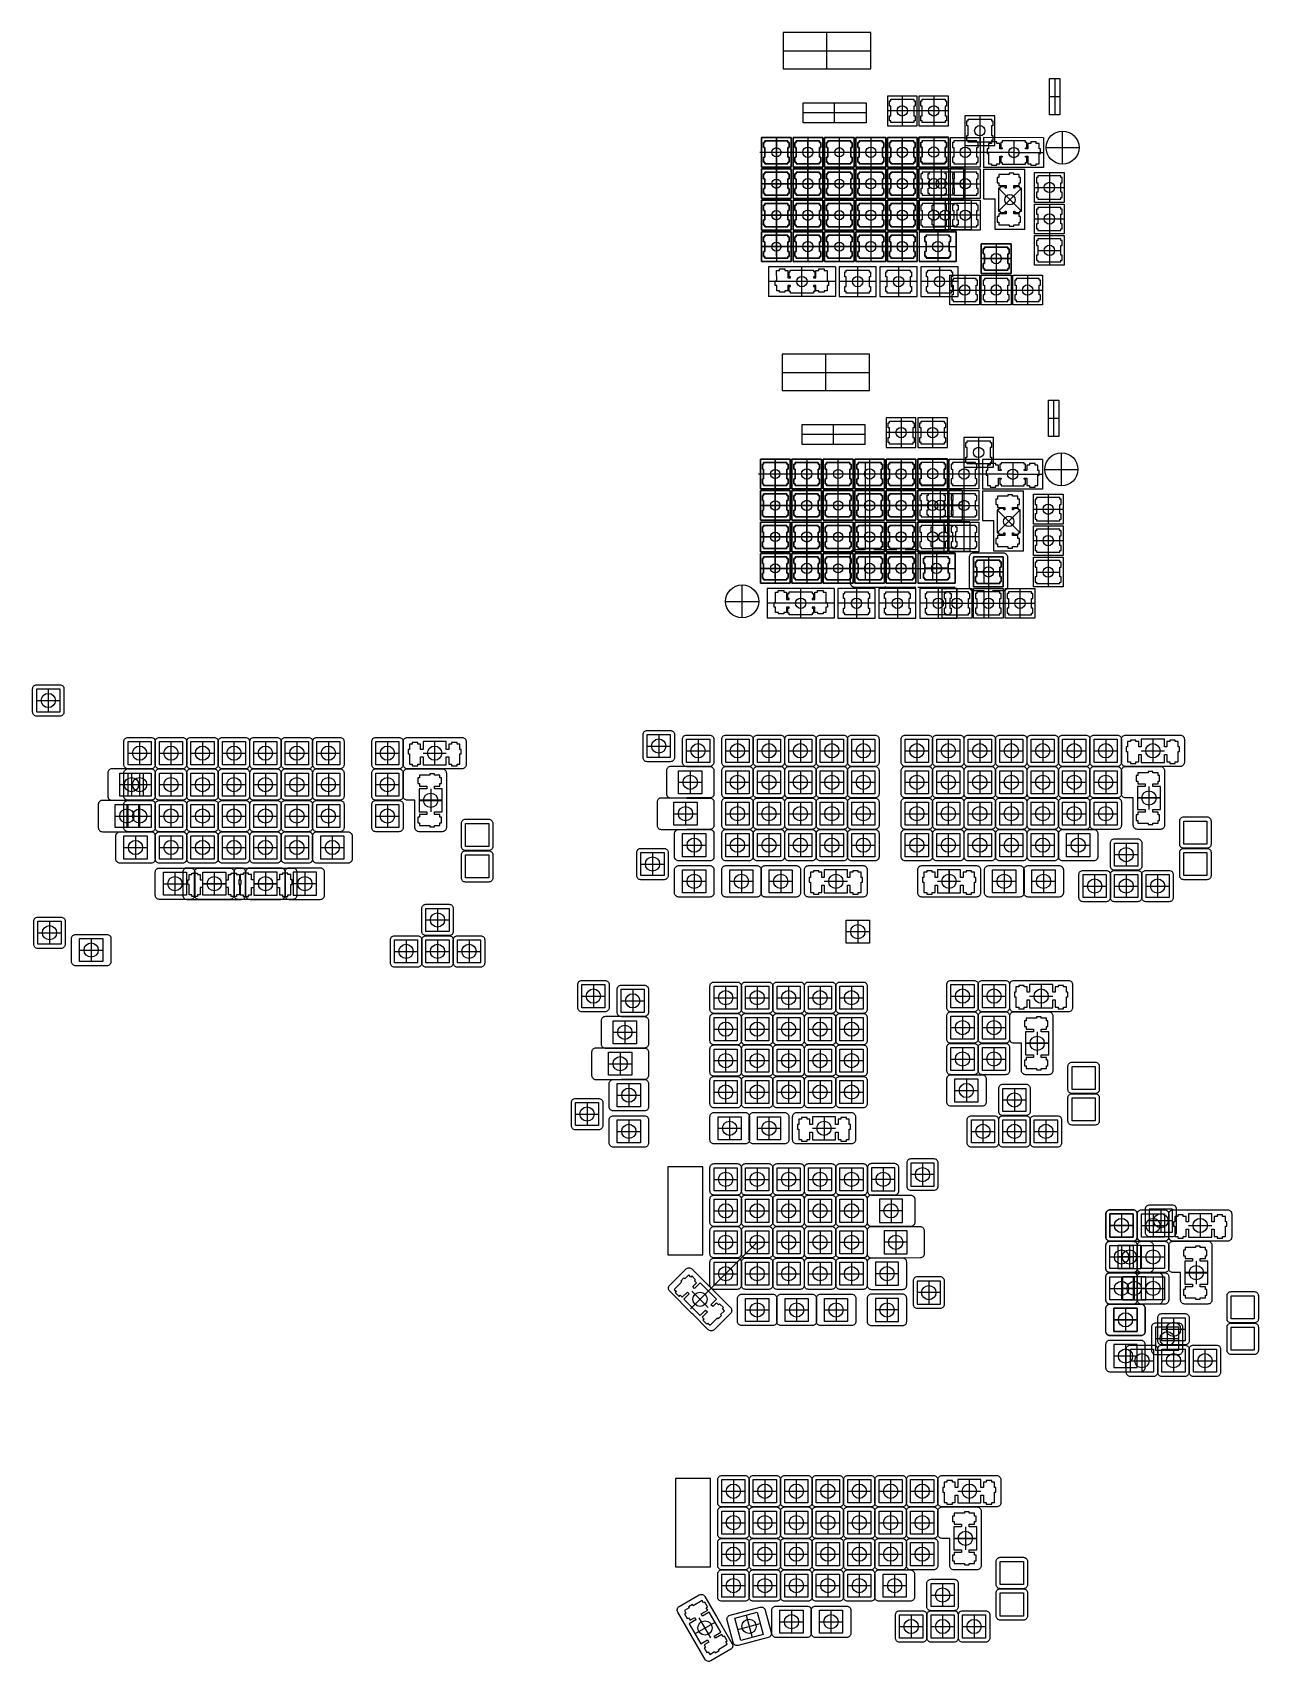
# Model space of a CAD drawing. Header units: millimetres. Extents: x -449 to 292, y -662 to 324.
import ezdxf

# ---------------------------------------------------------------- set-up
doc = ezdxf.new("R2010")
doc.units = ezdxf.units.MM
doc.layers.get('0').update_dxf_attribs({"color": 4, "lineweight": 25, "true_color": 0x00ffff})
for name, color, linetype, lineweight, true_color in [('keycap', 56, 'Continuous', 25, 0x808000), ('livello 1', 1, 'Continuous', 25, 0xff0000), ('livello 2', 3, 'Continuous', 25, 0x00ff00), ('livello 3', 6, 'Continuous', 25, 0xff00ff)]:
    doc.layers.add(name, color=color, linetype=linetype, lineweight=lineweight, true_color=true_color)

msp = doc.modelspace()

# ---------------------------------------------------------------- linework, layer by layer
for p, q in [((-6.29, 257.97), (-7.09, 257.97)), ((-7.09, 257.97), (-7.09, 254.87)), ((-6.29, 258.97), (-6.29, 257.97)), ((7.71, 258.97), (-6.29, 258.97)), ((7.71, 257.97), (7.71, 258.97)), ((8.51, 257.97), (7.71, 257.97)), ((8.51, 254.87), (8.51, 257.97)), ((12.76, 257.97), (11.96, 257.97)), ((11.96, 257.97), (11.96, 254.87)), ((12.76, 258.97), (12.76, 257.97)), ((26.76, 258.97), (12.76, 258.97)), ((26.76, 257.97), (26.76, 258.97)), ((27.56, 257.97), (26.76, 257.97)), ((27.56, 254.87), (27.56, 257.97)), ((31.81, 257.97), (31.01, 257.97)), ((31.01, 257.97), (31.01, 254.87)), ((31.81, 258.97), (31.81, 257.97)), ((45.81, 258.97), (31.81, 258.97)), ((45.81, 257.97), (45.81, 258.97)), ((46.61, 257.97), (45.81, 257.97)), ((46.61, 254.87), (46.61, 257.97)), ((50.86, 257.97), (50.06, 257.97)), ((50.06, 257.97), (50.06, 254.87)), ((50.86, 258.97), (50.86, 257.97)), ((64.86, 258.97), (50.86, 258.97)), ((64.86, 257.97), (64.86, 258.97)), ((65.66, 257.97), (64.86, 257.97)), ((65.66, 254.87), (65.66, 257.97)), ((69.91, 257.97), (69.11, 257.97)), ((69.11, 257.97), (69.11, 254.87)), ((69.91, 258.97), (69.91, 257.97)), ((83.91, 258.97), (69.91, 258.97)), ((83.91, 257.97), (83.91, 258.97)), ((84.71, 257.97), (83.91, 257.97)), ((84.71, 254.87), (84.71, 257.97)), ((88.96, 257.97), (88.16, 257.97)), ((88.16, 257.97), (88.16, 254.87)), ((88.96, 258.97), (88.96, 257.97)), ((102.96, 258.97), (88.96, 258.97)), ((102.96, 257.97), (102.96, 258.97)), ((103.76, 257.97), (102.96, 257.97)), ((103.76, 254.87), (103.76, 257.97)), ((108.01, 257.97), (107.21, 257.97)), ((107.21, 257.97), (107.21, 254.87)), ((108.01, 258.97), (108.01, 257.97)), ((122.01, 258.97), (108.01, 258.97)), ((122.01, 257.97), (122.01, 258.97)), ((122.81, 257.97), (122.01, 257.97)), ((122.81, 254.87), (122.81, 257.97)), ((130.89, 257.35), (129.17, 257.35)), ((129.17, 257.35), (129.17, 254.12)), ((134.19, 258.26), (130.89, 258.26)), ((130.89, 258.26), (130.89, 257.35)), ((134.19, 257.35), (134.19, 258.26)), ((135.92, 257.35), (134.19, 257.35)), ((135.92, 254.12), (135.92, 257.35)), ((137.44, 257.82), (136.64, 257.82)), ((136.64, 257.82), (136.64, 254.71)), ((137.44, 258.82), (137.44, 257.82)), ((151.44, 258.82), (137.44, 258.82)), ((151.44, 257.82), (151.44, 258.82)), ((152.24, 257.82), (151.44, 257.82)), ((152.24, 254.71), (152.24, 257.82)), ((154.69, 257.35), (152.97, 257.35)), ((152.97, 257.35), (152.97, 254.12)), ((157.99, 258.26), (154.69, 258.26)), ((154.69, 258.26), (154.69, 257.35)), ((157.99, 257.35), (157.99, 258.26)), ((159.71, 257.35), (157.99, 257.35)), ((159.71, 254.12), (159.71, 257.35)), ((-7.09, 254.87), (-6.29, 254.87)), ((-6.29, 249.07), (-7.09, 249.07)), ((-7.09, 249.07), (-7.09, 245.97)), ((-6.29, 254.87), (-6.29, 249.07)), ((7.71, 249.07), (7.71, 254.87)), ((7.71, 254.87), (8.51, 254.87)), ((8.51, 249.07), (7.71, 249.07)), ((8.51, 245.97), (8.51, 249.07)), ((11.96, 254.87), (12.76, 254.87)), ((12.76, 249.07), (11.96, 249.07)), ((11.96, 249.07), (11.96, 245.97)), ((12.76, 254.87), (12.76, 249.07)), ((26.76, 249.07), (26.76, 254.87)), ((26.76, 254.87), (27.56, 254.87)), ((27.56, 249.07), (26.76, 249.07)), ((27.56, 245.97), (27.56, 249.07)), ((31.01, 254.87), (31.81, 254.87)), ((31.81, 249.07), (31.01, 249.07)), ((31.01, 249.07), (31.01, 245.97)), ((31.81, 254.87), (31.81, 249.07)), ((45.81, 249.07), (45.81, 254.87)), ((45.81, 254.87), (46.61, 254.87)), ((46.61, 249.07), (45.81, 249.07)), ((46.61, 245.97), (46.61, 249.07)), ((50.06, 254.87), (50.86, 254.87)), ((50.86, 249.07), (50.06, 249.07)), ((50.06, 249.07), (50.06, 245.97)), ((50.86, 254.87), (50.86, 249.07)), ((64.86, 249.07), (64.86, 254.87)), ((64.86, 254.87), (65.66, 254.87)), ((65.66, 249.07), (64.86, 249.07)), ((65.66, 245.97), (65.66, 249.07)), ((69.11, 254.87), (69.91, 254.87)), ((69.91, 249.07), (69.11, 249.07)), ((69.11, 249.07), (69.11, 245.97)), ((69.91, 254.87), (69.91, 249.07)), ((83.91, 249.07), (83.91, 254.87)), ((83.91, 254.87), (84.71, 254.87)), ((84.71, 249.07), (83.91, 249.07)), ((84.71, 245.97), (84.71, 249.07)), ((88.16, 254.87), (88.96, 254.87)), ((88.96, 249.07), (88.16, 249.07)), ((88.16, 249.07), (88.16, 245.97)), ((88.96, 254.87), (88.96, 249.07)), ((102.96, 249.07), (102.96, 254.87)), ((102.96, 254.87), (103.76, 254.87)), ((103.76, 249.07), (102.96, 249.07)), ((103.76, 245.97), (103.76, 249.07)), ((107.21, 254.87), (108.01, 254.87)), ((108.01, 249.07), (107.21, 249.07)), ((107.21, 249.07), (107.21, 245.97)), ((108.01, 254.87), (108.01, 249.07)), ((122.01, 249.07), (122.01, 254.87)), ((122.01, 254.87), (122.81, 254.87)), ((122.81, 249.07), (122.01, 249.07)), ((122.81, 245.97), (122.81, 249.07)), ((129.17, 254.12), (128.34, 254.12)), ((128.34, 254.12), (128.34, 251.32)), ((128.34, 251.32), (129.17, 251.32)), ((129.17, 251.32), (129.17, 245.04)), ((137.44, 254.12), (135.92, 254.12)), ((135.92, 245.04), (135.92, 249.52)), ((135.92, 249.52), (137.44, 249.52)), ((136.64, 254.71), (137.44, 254.71)), ((137.44, 248.91), (136.64, 248.91)), ((136.64, 248.91), (136.64, 245.82)), ((137.44, 254.71), (137.44, 254.12)), ((137.44, 249.52), (137.44, 248.91)), ((151.44, 254.12), (151.44, 254.71)), ((151.44, 254.71), (152.24, 254.71)), ((152.97, 254.12), (151.44, 254.12)), ((151.44, 248.91), (151.44, 249.52)), ((151.44, 249.52), (152.97, 249.52)), ((152.24, 248.91), (151.44, 248.91)), ((152.24, 245.82), (152.24, 248.91)), ((152.97, 249.52), (152.97, 245.04)), ((160.54, 254.12), (159.71, 254.12)), ((159.71, 245.04), (159.71, 251.32)), ((159.71, 251.32), (160.54, 251.32)), ((160.54, 251.32), (160.54, 254.12)), ((-7.09, 245.97), (-6.29, 245.97)), ((-6.29, 238.92), (-7.09, 238.92)), ((-7.09, 238.92), (-7.09, 235.82)), ((-6.29, 245.97), (-6.29, 244.97)), ((-6.29, 244.97), (7.71, 244.97)), ((-6.29, 239.92), (-6.29, 238.92)), ((7.71, 239.92), (-6.29, 239.92)), ((7.71, 244.97), (7.71, 245.97)), ((7.71, 245.97), (8.51, 245.97)), ((7.71, 238.92), (7.71, 239.92)), ((8.51, 238.92), (7.71, 238.92)), ((8.51, 235.82), (8.51, 238.92)), ((11.96, 245.97), (12.76, 245.97)), ((12.76, 238.92), (11.96, 238.92)), ((11.96, 238.92), (11.96, 235.82)), ((12.76, 245.97), (12.76, 244.97)), ((12.76, 244.97), (26.76, 244.97)), ((12.76, 239.92), (12.76, 238.92)), ((26.76, 239.92), (12.76, 239.92)), ((26.76, 244.97), (26.76, 245.97)), ((26.76, 245.97), (27.56, 245.97)), ((26.76, 238.92), (26.76, 239.92)), ((27.56, 238.92), (26.76, 238.92)), ((27.56, 235.82), (27.56, 238.92)), ((31.01, 245.97), (31.81, 245.97)), ((31.81, 238.92), (31.01, 238.92)), ((31.01, 238.92), (31.01, 235.82)), ((31.81, 245.97), (31.81, 244.97)), ((31.81, 244.97), (45.81, 244.97)), ((31.81, 239.92), (31.81, 238.92)), ((45.81, 239.92), (31.81, 239.92)), ((45.81, 244.97), (45.81, 245.97)), ((45.81, 245.97), (46.61, 245.97)), ((45.81, 238.92), (45.81, 239.92)), ((46.61, 238.92), (45.81, 238.92)), ((46.61, 235.82), (46.61, 238.92)), ((50.06, 245.97), (50.86, 245.97)), ((50.86, 238.92), (50.06, 238.92)), ((50.06, 238.92), (50.06, 235.82)), ((50.86, 245.97), (50.86, 244.97)), ((50.86, 244.97), (64.86, 244.97)), ((50.86, 239.92), (50.86, 238.92)), ((64.86, 239.92), (50.86, 239.92)), ((64.86, 244.97), (64.86, 245.97)), ((64.86, 245.97), (65.66, 245.97)), ((64.86, 238.92), (64.86, 239.92)), ((65.66, 238.92), (64.86, 238.92)), ((65.66, 235.82), (65.66, 238.92)), ((69.11, 245.97), (69.91, 245.97)), ((69.91, 238.92), (69.11, 238.92)), ((69.11, 238.92), (69.11, 235.82)), ((69.91, 245.97), (69.91, 244.97)), ((69.91, 244.97), (83.91, 244.97)), ((69.91, 239.92), (69.91, 238.92)), ((83.91, 239.92), (69.91, 239.92)), ((83.91, 244.97), (83.91, 245.97)), ((83.91, 245.97), (84.71, 245.97)), ((83.91, 238.92), (83.91, 239.92)), ((84.71, 238.92), (83.91, 238.92)), ((84.71, 235.82), (84.71, 238.92)), ((88.16, 245.97), (88.96, 245.97)), ((88.96, 238.92), (88.16, 238.92)), ((88.16, 238.92), (88.16, 235.82)), ((88.96, 245.97), (88.96, 244.97)), ((88.96, 244.97), (102.96, 244.97)), ((88.96, 239.92), (88.96, 238.92)), ((102.96, 239.92), (88.96, 239.92)), ((102.96, 244.97), (102.96, 245.97)), ((102.96, 245.97), (103.76, 245.97)), ((102.96, 238.92), (102.96, 239.92)), ((103.76, 238.92), (102.96, 238.92)), ((103.76, 235.82), (103.76, 238.92)), ((107.21, 245.97), (108.01, 245.97)), ((108.01, 238.92), (107.21, 238.92)), ((107.21, 238.92), (107.21, 235.82)), ((108.01, 245.97), (108.01, 244.97)), ((108.01, 244.97), (122.01, 244.97)), ((108.01, 239.92), (108.01, 238.92)), ((122.01, 239.92), (108.01, 239.92)), ((122.01, 244.97), (122.01, 245.97)), ((122.01, 245.97), (122.81, 245.97)), ((122.01, 238.92), (122.01, 239.92)), ((122.81, 238.92), (122.01, 238.92)), ((122.81, 235.82), (122.81, 238.92)), ((129.17, 245.04), (130.89, 245.04)), ((130.89, 245.04), (130.89, 244.07)), ((130.89, 244.07), (134.19, 244.07)), ((134.19, 244.07), (134.19, 245.04)), ((134.19, 245.04), (135.92, 245.04)), ((135.29, 236.79), (134.31, 236.79)), ((134.31, 236.79), (134.31, 233.49)), ((141.56, 238.52), (135.29, 238.52)), ((135.29, 238.52), (135.29, 236.79)), ((136.64, 245.82), (137.44, 245.82)), ((137.44, 245.82), (137.44, 244.81)), ((137.44, 244.81), (151.44, 244.81)), ((141.56, 239.34), (141.56, 238.52)), ((144.36, 239.34), (141.56, 239.34)), ((144.36, 238.52), (144.36, 239.34)), ((147.59, 238.52), (144.36, 238.52)), ((147.59, 236.79), (147.59, 238.52)), ((148.51, 236.79), (147.59, 236.79)), ((148.51, 233.49), (148.51, 236.79)), ((151.44, 244.81), (151.44, 245.82)), ((151.44, 245.82), (152.24, 245.82)), ((152.97, 245.04), (154.69, 245.04)), ((154.69, 245.04), (154.69, 244.07)), ((154.69, 244.07), (157.99, 244.07)), ((157.99, 244.07), (157.99, 245.04)), ((157.99, 245.04), (159.71, 245.04)), ((158.94, 237.65), (158.94, 236.65)), ((172.94, 237.65), (158.94, 237.65)), ((172.94, 236.65), (172.94, 237.65)), ((-7.09, 235.82), (-6.29, 235.82)), ((-6.29, 230.02), (-7.09, 230.02)), ((-7.09, 230.02), (-7.09, 226.92)), ((-7.09, 226.92), (-6.29, 226.92)), ((-6.29, 235.82), (-6.29, 230.02)), ((-6.29, 226.92), (-6.29, 225.92)), ((7.71, 230.02), (7.71, 235.82)), ((7.71, 235.82), (8.51, 235.82)), ((8.51, 230.02), (7.71, 230.02)), ((7.71, 225.92), (7.71, 226.92)), ((7.71, 226.92), (8.51, 226.92)), ((8.51, 226.92), (8.51, 230.02)), ((11.96, 235.82), (12.76, 235.82)), ((12.76, 230.02), (11.96, 230.02)), ((11.96, 230.02), (11.96, 226.92)), ((11.96, 226.92), (12.76, 226.92)), ((12.76, 235.82), (12.76, 230.02)), ((12.76, 226.92), (12.76, 225.92)), ((26.76, 230.02), (26.76, 235.82)), ((26.76, 235.82), (27.56, 235.82)), ((27.56, 230.02), (26.76, 230.02)), ((26.76, 225.92), (26.76, 226.92)), ((26.76, 226.92), (27.56, 226.92)), ((27.56, 226.92), (27.56, 230.02)), ((31.01, 235.82), (31.81, 235.82)), ((31.81, 230.02), (31.01, 230.02)), ((31.01, 230.02), (31.01, 226.92)), ((31.01, 226.92), (31.81, 226.92)), ((31.81, 235.82), (31.81, 230.02)), ((31.81, 226.92), (31.81, 225.92)), ((45.81, 230.02), (45.81, 235.82)), ((45.81, 235.82), (46.61, 235.82)), ((46.61, 230.02), (45.81, 230.02)), ((45.81, 225.92), (45.81, 226.92)), ((45.81, 226.92), (46.61, 226.92)), ((46.61, 226.92), (46.61, 230.02)), ((50.06, 235.82), (50.86, 235.82)), ((50.86, 230.02), (50.06, 230.02)), ((50.06, 230.02), (50.06, 226.92)), ((50.06, 226.92), (50.86, 226.92)), ((50.86, 235.82), (50.86, 230.02)), ((50.86, 226.92), (50.86, 225.92)), ((64.86, 230.02), (64.86, 235.82)), ((64.86, 235.82), (65.66, 235.82)), ((65.66, 230.02), (64.86, 230.02)), ((64.86, 225.92), (64.86, 226.92)), ((64.86, 226.92), (65.66, 226.92)), ((65.66, 226.92), (65.66, 230.02)), ((69.11, 235.82), (69.91, 235.82)), ((69.91, 230.02), (69.11, 230.02)), ((69.11, 230.02), (69.11, 226.92)), ((69.11, 226.92), (69.91, 226.92)), ((69.91, 235.82), (69.91, 230.02)), ((69.91, 226.92), (69.91, 225.92)), ((83.91, 230.02), (83.91, 235.82)), ((83.91, 235.82), (84.71, 235.82)), ((84.71, 230.02), (83.91, 230.02)), ((83.91, 225.92), (83.91, 226.92)), ((83.91, 226.92), (84.71, 226.92)), ((84.71, 226.92), (84.71, 230.02)), ((88.16, 235.82), (88.96, 235.82)), ((88.96, 230.02), (88.16, 230.02)), ((88.16, 230.02), (88.16, 226.92)), ((88.16, 226.92), (88.96, 226.92)), ((88.96, 235.82), (88.96, 230.02)), ((88.96, 226.92), (88.96, 225.92)), ((102.96, 230.02), (102.96, 235.82)), ((102.96, 235.82), (103.76, 235.82)), ((103.76, 230.02), (102.96, 230.02)), ((102.96, 225.92), (102.96, 226.92)), ((102.96, 226.92), (103.76, 226.92)), ((103.76, 226.92), (103.76, 230.02)), ((107.21, 235.82), (108.01, 235.82)), ((108.01, 230.02), (107.21, 230.02)), ((107.21, 230.02), (107.21, 226.92)), ((107.21, 226.92), (108.01, 226.92)), ((108.01, 235.82), (108.01, 230.02)), ((108.01, 226.92), (108.01, 225.92)), ((122.01, 230.02), (122.01, 235.82)), ((122.01, 235.82), (122.81, 235.82)), ((122.81, 230.02), (122.01, 230.02)), ((122.01, 225.92), (122.01, 226.92)), ((122.01, 226.92), (122.81, 226.92)), ((122.81, 226.92), (122.81, 230.02)), ((134.31, 233.49), (135.29, 233.49)), ((136.06, 230.24), (135.06, 230.24)), ((135.06, 230.24), (135.06, 216.24)), ((135.29, 233.49), (135.29, 231.77)), ((135.29, 231.77), (139.76, 231.77)), ((139.16, 231.04), (136.06, 231.04)), ((136.06, 231.04), (136.06, 230.24)), ((139.16, 230.24), (139.16, 231.04)), ((139.76, 230.24), (139.16, 230.24)), ((139.76, 231.77), (139.76, 230.24)), ((144.36, 230.24), (144.36, 231.77)), ((144.36, 231.77), (147.59, 231.77)), ((144.96, 230.24), (144.36, 230.24)), ((148.06, 231.04), (144.96, 231.04)), ((144.96, 231.04), (144.96, 230.24)), ((147.59, 231.77), (147.59, 233.49)), ((147.59, 233.49), (148.51, 233.49)), ((148.06, 230.24), (148.06, 231.04)), ((149.06, 230.24), (148.06, 230.24)), ((149.06, 216.24), (149.06, 230.24)), ((158.94, 236.65), (158.14, 236.65)), ((158.14, 236.65), (158.14, 233.55)), ((158.14, 233.55), (158.94, 233.55)), ((158.94, 227.75), (158.14, 227.75)), ((158.14, 227.75), (158.14, 224.65)), ((158.94, 233.55), (158.94, 227.75)), ((173.74, 236.65), (172.94, 236.65)), ((172.94, 227.75), (172.94, 233.55)), ((172.94, 233.55), (173.74, 233.55)), ((173.74, 227.75), (172.94, 227.75)), ((173.74, 233.55), (173.74, 236.65)), ((173.74, 224.65), (173.74, 227.75)), ((-6.29, 219.87), (-7.09, 219.87)), ((-7.09, 219.87), (-7.09, 216.77)), ((-6.29, 225.92), (7.71, 225.92)), ((-6.29, 220.87), (-6.29, 219.87)), ((7.71, 220.87), (-6.29, 220.87)), ((7.71, 219.87), (7.71, 220.87)), ((8.51, 219.87), (7.71, 219.87)), ((8.51, 216.77), (8.51, 219.87)), ((12.76, 219.87), (11.96, 219.87)), ((11.96, 219.87), (11.96, 216.77)), ((12.76, 225.92), (26.76, 225.92)), ((12.76, 220.87), (12.76, 219.87)), ((26.76, 220.87), (12.76, 220.87)), ((26.76, 219.87), (26.76, 220.87)), ((27.56, 219.87), (26.76, 219.87)), ((27.56, 216.77), (27.56, 219.87)), ((31.81, 219.87), (31.01, 219.87)), ((31.01, 219.87), (31.01, 216.77)), ((31.81, 225.92), (45.81, 225.92)), ((31.81, 220.87), (31.81, 219.87)), ((45.81, 220.87), (31.81, 220.87)), ((45.81, 219.87), (45.81, 220.87)), ((46.61, 219.87), (45.81, 219.87)), ((46.61, 216.77), (46.61, 219.87)), ((50.86, 219.87), (50.06, 219.87)), ((50.06, 219.87), (50.06, 216.77)), ((50.86, 225.92), (64.86, 225.92)), ((50.86, 220.87), (50.86, 219.87)), ((64.86, 220.87), (50.86, 220.87)), ((64.86, 219.87), (64.86, 220.87)), ((65.66, 219.87), (64.86, 219.87)), ((65.66, 216.77), (65.66, 219.87)), ((69.91, 219.87), (69.11, 219.87)), ((69.11, 219.87), (69.11, 216.77)), ((69.91, 225.92), (83.91, 225.92)), ((69.91, 220.87), (69.91, 219.87)), ((83.91, 220.87), (69.91, 220.87)), ((83.91, 219.87), (83.91, 220.87)), ((84.71, 219.87), (83.91, 219.87)), ((84.71, 216.77), (84.71, 219.87)), ((88.96, 219.87), (88.16, 219.87)), ((88.16, 219.87), (88.16, 216.77)), ((88.96, 225.92), (102.96, 225.92)), ((88.96, 220.87), (88.96, 219.87)), ((102.96, 220.87), (88.96, 220.87)), ((102.96, 219.87), (102.96, 220.87)), ((103.76, 219.87), (102.96, 219.87)), ((103.76, 216.77), (103.76, 219.87)), ((108.01, 219.87), (107.21, 219.87)), ((107.21, 219.87), (107.21, 216.77)), ((108.01, 225.92), (122.01, 225.92)), ((108.01, 220.87), (108.01, 219.87)), ((122.01, 220.87), (108.01, 220.87)), ((122.01, 219.87), (122.01, 220.87)), ((122.81, 219.87), (122.01, 219.87)), ((122.81, 216.77), (122.81, 219.87)), ((158.14, 224.65), (158.94, 224.65)), ((158.94, 217.6), (158.14, 217.6)), ((158.14, 217.6), (158.14, 214.5)), ((158.94, 224.65), (158.94, 223.65)), ((158.94, 223.65), (172.94, 223.65)), ((158.94, 218.6), (158.94, 217.6)), ((172.94, 218.6), (158.94, 218.6)), ((172.94, 223.65), (172.94, 224.65)), ((172.94, 224.65), (173.74, 224.65)), ((172.94, 217.6), (172.94, 218.6)), ((173.74, 217.6), (172.94, 217.6)), ((173.74, 214.5), (173.74, 217.6)), ((-7.09, 216.77), (-6.29, 216.77)), ((-6.29, 210.97), (-7.09, 210.97)), ((-7.09, 210.97), (-7.09, 207.87)), ((-7.09, 207.87), (-6.29, 207.87)), ((-6.29, 216.77), (-6.29, 210.97)), ((-6.29, 207.87), (-6.29, 206.87)), ((7.71, 210.97), (7.71, 216.77)), ((7.71, 216.77), (8.51, 216.77)), ((8.51, 210.97), (7.71, 210.97)), ((7.71, 206.87), (7.71, 207.87)), ((7.71, 207.87), (8.51, 207.87)), ((8.51, 207.87), (8.51, 210.97)), ((11.96, 216.77), (12.76, 216.77)), ((12.76, 210.97), (11.96, 210.97)), ((11.96, 210.97), (11.96, 207.87)), ((11.96, 207.87), (12.76, 207.87)), ((12.76, 216.77), (12.76, 210.97)), ((12.76, 207.87), (12.76, 206.87)), ((26.76, 210.97), (26.76, 216.77)), ((26.76, 216.77), (27.56, 216.77)), ((27.56, 210.97), (26.76, 210.97)), ((26.76, 206.87), (26.76, 207.87)), ((26.76, 207.87), (27.56, 207.87)), ((27.56, 207.87), (27.56, 210.97)), ((31.01, 216.77), (31.81, 216.77)), ((31.81, 210.97), (31.01, 210.97)), ((31.01, 210.97), (31.01, 207.87)), ((31.01, 207.87), (31.81, 207.87)), ((31.81, 216.77), (31.81, 210.97)), ((31.81, 207.87), (31.81, 206.87)), ((45.81, 210.97), (45.81, 216.77)), ((45.81, 216.77), (46.61, 216.77)), ((46.61, 210.97), (45.81, 210.97)), ((45.81, 206.87), (45.81, 207.87)), ((45.81, 207.87), (46.61, 207.87)), ((46.61, 207.87), (46.61, 210.97)), ((50.06, 216.77), (50.86, 216.77)), ((50.86, 210.97), (50.06, 210.97)), ((50.06, 210.97), (50.06, 207.87)), ((50.06, 207.87), (50.86, 207.87)), ((50.86, 216.77), (50.86, 210.97)), ((50.86, 207.87), (50.86, 206.87)), ((64.86, 210.97), (64.86, 216.77)), ((64.86, 216.77), (65.66, 216.77)), ((65.66, 210.97), (64.86, 210.97)), ((64.86, 206.87), (64.86, 207.87)), ((64.86, 207.87), (65.66, 207.87)), ((65.66, 207.87), (65.66, 210.97)), ((69.11, 216.77), (69.91, 216.77)), ((69.91, 210.97), (69.11, 210.97)), ((69.11, 210.97), (69.11, 207.87)), ((69.11, 207.87), (69.91, 207.87)), ((69.91, 216.77), (69.91, 210.97)), ((69.91, 207.87), (69.91, 206.87)), ((83.91, 210.97), (83.91, 216.77)), ((83.91, 216.77), (84.71, 216.77)), ((84.71, 210.97), (83.91, 210.97)), ((83.91, 206.87), (83.91, 207.87)), ((83.91, 207.87), (84.71, 207.87)), ((84.71, 207.87), (84.71, 210.97)), ((88.16, 216.77), (88.96, 216.77)), ((88.96, 210.97), (88.16, 210.97)), ((88.16, 210.97), (88.16, 207.87)), ((88.16, 207.87), (88.96, 207.87)), ((88.96, 216.77), (88.96, 210.97)), ((88.96, 207.87), (88.96, 206.87)), ((102.96, 210.97), (102.96, 216.77)), ((102.96, 216.77), (103.76, 216.77)), ((103.76, 210.97), (102.96, 210.97)), ((102.96, 206.87), (102.96, 207.87)), ((102.96, 207.87), (103.76, 207.87)), ((103.76, 207.87), (103.76, 210.97)), ((107.21, 216.77), (108.01, 216.77)), ((108.01, 210.97), (107.21, 210.97)), ((107.21, 210.97), (107.21, 207.87)), ((107.21, 207.87), (108.01, 207.87)), ((108.01, 216.77), (108.01, 210.97)), ((108.01, 207.87), (108.01, 206.87)), ((122.01, 210.97), (122.01, 216.77)), ((122.01, 216.77), (122.81, 216.77)), ((122.81, 210.97), (122.01, 210.97)), ((122.01, 206.87), (122.01, 207.87)), ((122.01, 207.87), (122.81, 207.87)), ((122.81, 207.87), (122.81, 210.97)), ((135.29, 212.99), (134.31, 212.99)), ((134.31, 212.99), (134.31, 209.69)), ((134.31, 209.69), (135.29, 209.69)), ((135.06, 216.24), (136.06, 216.24)), ((139.76, 214.72), (135.29, 214.72)), ((135.29, 214.72), (135.29, 212.99)), ((135.29, 209.69), (135.29, 207.97)), ((135.29, 207.97), (141.56, 207.97)), ((136.06, 216.24), (136.06, 215.44)), ((136.06, 215.44), (139.16, 215.44)), ((139.16, 215.44), (139.16, 216.24)), ((139.16, 216.24), (139.76, 216.24)), ((139.76, 216.24), (139.76, 214.72)), ((141.56, 207.97), (141.56, 207.14)), ((141.56, 207.14), (144.36, 207.14)), ((144.36, 214.72), (144.36, 216.24)), ((144.36, 216.24), (144.96, 216.24)), ((147.59, 214.72), (144.36, 214.72)), ((144.36, 207.14), (144.36, 207.97)), ((144.36, 207.97), (147.59, 207.97)), ((144.96, 216.24), (144.96, 215.44)), ((144.96, 215.44), (148.06, 215.44)), ((147.59, 212.99), (147.59, 214.72)), ((148.51, 212.99), (147.59, 212.99)), ((147.59, 207.97), (147.59, 209.69)), ((147.59, 209.69), (148.51, 209.69)), ((148.06, 215.44), (148.06, 216.24)), ((148.06, 216.24), (149.06, 216.24)), ((148.51, 209.69), (148.51, 212.99)), ((158.14, 214.5), (158.94, 214.5)), ((158.94, 208.7), (158.14, 208.7)), ((158.14, 208.7), (158.14, 205.6)), ((158.94, 214.5), (158.94, 208.7)), ((172.94, 208.7), (172.94, 214.5)), ((172.94, 214.5), (173.74, 214.5)), ((173.74, 208.7), (172.94, 208.7)), ((173.74, 205.6), (173.74, 208.7)), ((-6.29, 200.82), (-7.09, 200.82)), ((-7.09, 200.82), (-7.09, 197.72)), ((-7.09, 197.72), (-6.29, 197.72)), ((-6.29, 206.87), (7.71, 206.87)), ((-6.29, 201.82), (-6.29, 200.82)), ((7.71, 201.82), (-6.29, 201.82)), ((-6.29, 197.72), (-6.29, 191.92)), ((7.71, 200.82), (7.71, 201.82)), ((8.51, 200.82), (7.71, 200.82)), ((7.71, 191.92), (7.71, 197.72)), ((7.71, 197.72), (8.51, 197.72)), ((8.51, 197.72), (8.51, 200.82)), ((12.76, 200.82), (11.96, 200.82)), ((11.96, 200.82), (11.96, 197.72)), ((11.96, 197.72), (12.76, 197.72)), ((12.76, 206.87), (26.76, 206.87)), ((12.76, 201.82), (12.76, 200.82)), ((26.76, 201.82), (12.76, 201.82)), ((12.76, 197.72), (12.76, 191.92)), ((26.76, 200.82), (26.76, 201.82)), ((27.56, 200.82), (26.76, 200.82)), ((26.76, 191.92), (26.76, 197.72)), ((26.76, 197.72), (27.56, 197.72)), ((27.56, 197.72), (27.56, 200.82)), ((31.81, 200.82), (31.01, 200.82)), ((31.01, 200.82), (31.01, 197.72)), ((31.01, 197.72), (31.81, 197.72)), ((31.81, 206.87), (45.81, 206.87)), ((31.81, 201.82), (31.81, 200.82)), ((45.81, 201.82), (31.81, 201.82)), ((31.81, 197.72), (31.81, 191.92)), ((45.81, 200.82), (45.81, 201.82)), ((46.61, 200.82), (45.81, 200.82)), ((45.81, 191.92), (45.81, 197.72)), ((45.81, 197.72), (46.61, 197.72)), ((46.61, 197.72), (46.61, 200.82)), ((50.86, 200.82), (50.06, 200.82)), ((50.06, 200.82), (50.06, 197.72)), ((50.06, 197.72), (50.86, 197.72)), ((50.86, 206.87), (64.86, 206.87)), ((50.86, 201.82), (50.86, 200.82)), ((64.86, 201.82), (50.86, 201.82)), ((50.86, 197.72), (50.86, 191.92)), ((64.86, 200.82), (64.86, 201.82)), ((65.66, 200.82), (64.86, 200.82)), ((64.86, 191.92), (64.86, 197.72)), ((64.86, 197.72), (65.66, 197.72)), ((65.66, 197.72), (65.66, 200.82)), ((69.91, 200.82), (69.11, 200.82)), ((69.11, 200.82), (69.11, 197.72)), ((69.11, 197.72), (69.91, 197.72)), ((69.91, 206.87), (83.91, 206.87)), ((69.91, 201.82), (69.91, 200.82)), ((83.91, 201.82), (69.91, 201.82)), ((69.91, 197.72), (69.91, 191.92)), ((83.91, 200.82), (83.91, 201.82)), ((84.71, 200.82), (83.91, 200.82)), ((83.91, 191.92), (83.91, 197.72)), ((83.91, 197.72), (84.71, 197.72)), ((84.71, 197.72), (84.71, 200.82)), ((87.09, 203.82), (87.09, 185.82)), ((88.96, 206.87), (102.96, 206.87)), ((91.34, 200.82), (90.54, 200.82)), ((90.54, 200.82), (90.54, 197.72)), ((90.54, 197.72), (91.34, 197.72)), ((91.34, 201.82), (91.34, 200.82)), ((105.34, 201.82), (91.34, 201.82)), ((91.34, 197.72), (91.34, 191.92)), ((105.34, 200.82), (105.34, 201.82)), ((106.14, 200.82), (105.34, 200.82)), ((105.34, 191.92), (105.34, 197.72)), ((105.34, 197.72), (106.14, 197.72)), ((106.14, 197.72), (106.14, 200.82)), ((108.01, 206.87), (122.01, 206.87)), ((109.59, 203.82), (109.59, 185.82)), ((158.14, 205.6), (158.94, 205.6)), ((158.94, 198.55), (158.14, 198.55)), ((158.14, 198.55), (158.14, 195.45)), ((158.94, 205.6), (158.94, 204.6)), ((158.94, 204.6), (172.94, 204.6)), ((158.94, 199.55), (158.94, 198.55)), ((172.94, 199.55), (158.94, 199.55)), ((172.94, 204.6), (172.94, 205.6)), ((172.94, 205.6), (173.74, 205.6)), ((172.94, 198.55), (172.94, 199.55)), ((173.74, 198.55), (172.94, 198.55)), ((173.74, 195.45), (173.74, 198.55)), ((-6.29, 191.92), (-7.09, 191.92)), ((-7.09, 191.92), (-7.09, 188.82)), ((-7.09, 188.82), (-6.29, 188.82)), ((-6.29, 188.82), (-6.29, 187.82)), ((-6.29, 187.82), (7.71, 187.82)), ((8.51, 191.92), (7.71, 191.92)), ((7.71, 187.82), (7.71, 188.82)), ((7.71, 188.82), (8.51, 188.82)), ((8.51, 188.82), (8.51, 191.92)), ((12.76, 191.92), (11.96, 191.92)), ((11.96, 191.92), (11.96, 188.82)), ((11.96, 188.82), (12.76, 188.82)), ((12.76, 188.82), (12.76, 187.82)), ((12.76, 187.82), (26.76, 187.82)), ((27.56, 191.92), (26.76, 191.92)), ((26.76, 187.82), (26.76, 188.82)), ((26.76, 188.82), (27.56, 188.82)), ((27.56, 188.82), (27.56, 191.92)), ((31.81, 191.92), (31.01, 191.92)), ((31.01, 191.92), (31.01, 188.82)), ((31.01, 188.82), (31.81, 188.82)), ((31.81, 188.82), (31.81, 187.82)), ((31.81, 187.82), (45.81, 187.82)), ((46.61, 191.92), (45.81, 191.92)), ((45.81, 187.82), (45.81, 188.82)), ((45.81, 188.82), (46.61, 188.82)), ((46.61, 188.82), (46.61, 191.92)), ((50.86, 191.92), (50.06, 191.92)), ((50.06, 191.92), (50.06, 188.82)), ((50.06, 188.82), (50.86, 188.82)), ((50.86, 188.82), (50.86, 187.82)), ((50.86, 187.82), (64.86, 187.82)), ((65.66, 191.92), (64.86, 191.92)), ((64.86, 187.82), (64.86, 188.82)), ((64.86, 188.82), (65.66, 188.82)), ((65.66, 188.82), (65.66, 191.92)), ((69.91, 191.92), (69.11, 191.92)), ((69.11, 191.92), (69.11, 188.82)), ((69.11, 188.82), (69.91, 188.82)), ((69.91, 188.82), (69.91, 187.82)), ((69.91, 187.82), (83.91, 187.82)), ((84.71, 191.92), (83.91, 191.92)), ((83.91, 187.82), (83.91, 188.82)), ((83.91, 188.82), (84.71, 188.82)), ((84.71, 188.82), (84.71, 191.92)), ((91.34, 191.92), (90.54, 191.92)), ((90.54, 191.92), (90.54, 188.82)), ((90.54, 188.82), (91.34, 188.82)), ((91.34, 188.82), (91.34, 187.82)), ((91.34, 187.82), (105.34, 187.82)), ((106.14, 191.92), (105.34, 191.92)), ((105.34, 187.82), (105.34, 188.82)), ((105.34, 188.82), (106.14, 188.82)), ((106.14, 188.82), (106.14, 191.92)), ((126.74, 193.56), (125.94, 193.56)), ((125.94, 193.56), (125.94, 190.46)), ((125.94, 190.46), (126.74, 190.46)), ((126.74, 194.56), (126.74, 193.56)), ((140.74, 194.56), (126.74, 194.56)), ((126.74, 190.46), (126.74, 184.66)), ((140.74, 193.56), (140.74, 194.56)), ((141.54, 193.56), (140.74, 193.56)), ((140.74, 184.66), (140.74, 190.46)), ((140.74, 190.46), (141.54, 190.46)), ((141.54, 190.46), (141.54, 193.56)), ((158.14, 195.45), (158.94, 195.45)), ((158.94, 189.65), (158.14, 189.65)), ((158.14, 189.65), (158.14, 186.55)), ((158.94, 195.45), (158.94, 189.65)), ((172.94, 189.65), (172.94, 195.45)), ((172.94, 195.45), (173.74, 195.45)), ((173.74, 189.65), (172.94, 189.65)), ((173.74, 186.55), (173.74, 189.65)), ((0.88, 174.14), (0.87, 180.41)), ((0.87, 180.41), (2.59, 180.41)), ((2.59, 180.41), (2.59, 181.39)), ((2.59, 181.39), (5.89, 181.39)), ((5.89, 181.39), (5.89, 180.41)), ((5.89, 180.41), (7.62, 180.41)), ((7.62, 180.41), (7.62, 175.95)), ((8.35, 176.55), (8.34, 179.65)), ((8.34, 179.65), (9.14, 179.65)), ((9.14, 180.65), (23.14, 180.66)), ((9.14, 179.65), (9.14, 180.65)), ((23.14, 180.66), (23.14, 179.67)), ((23.14, 179.67), (23.94, 179.67)), ((23.94, 179.67), (23.95, 176.57)), ((24.67, 175.97), (24.67, 180.44)), ((24.67, 180.44), (26.39, 180.44)), ((26.39, 180.44), (26.39, 181.42)), ((26.39, 181.42), (29.69, 181.42)), ((29.69, 181.42), (29.69, 180.44)), ((29.69, 180.44), (31.42, 180.45)), ((31.42, 180.45), (31.43, 174.18)), ((38.65, 182.65), (38.65, 164.65)), ((42.1, 176.55), (42.1, 179.65)), ((42.1, 179.65), (42.9, 179.65)), ((42.9, 179.65), (42.9, 180.65)), ((42.9, 180.65), (56.9, 180.65)), ((56.9, 180.65), (56.9, 179.65)), ((56.9, 179.65), (57.7, 179.65)), ((57.7, 179.65), (57.7, 176.55)), ((61.15, 164.65), (61.15, 182.65)), ((63.41, 182.65), (63.41, 164.65)), ((66.86, 176.55), (66.86, 179.65)), ((66.86, 179.65), (67.66, 179.65)), ((67.66, 179.65), (67.66, 180.65)), ((67.66, 180.65), (81.66, 180.65)), ((81.66, 180.65), (81.66, 179.65)), ((81.66, 179.65), (82.46, 179.65)), ((82.46, 179.65), (82.46, 176.55)), ((85.91, 164.65), (85.91, 182.65)), ((126.74, 184.66), (125.94, 184.66)), ((125.94, 184.66), (125.94, 181.56)), ((125.94, 181.56), (126.74, 181.56)), ((126.74, 181.56), (126.74, 180.56)), ((126.74, 180.56), (140.74, 180.56)), ((141.54, 184.66), (140.74, 184.66)), ((140.74, 180.56), (140.74, 181.56)), ((140.74, 181.56), (141.54, 181.56)), ((141.54, 181.56), (141.54, 184.66)), ((158.14, 186.55), (158.94, 186.55)), ((158.94, 186.55), (158.94, 185.55)), ((158.94, 185.55), (172.94, 185.55)), ((172.94, 185.55), (172.94, 186.55)), ((172.94, 186.55), (173.74, 186.55)), ((0.05, 171.33), (0.05, 174.14)), ((0.05, 174.14), (0.88, 174.14)), ((0.88, 171.34), (0.05, 171.33)), ((0.88, 168.11), (0.88, 171.34)), ((2.61, 168.11), (0.88, 168.11)), ((2.61, 167.19), (2.61, 168.11)), ((7.63, 168.12), (5.91, 168.11)), ((5.91, 168.11), (5.91, 167.19)), ((7.62, 175.95), (9.15, 175.95)), ((9.16, 171.35), (7.63, 171.35)), ((7.63, 171.35), (7.63, 168.12)), ((9.15, 176.55), (8.35, 176.55)), ((8.36, 167.65), (8.36, 170.75)), ((8.36, 170.75), (9.16, 170.75)), ((9.15, 175.95), (9.15, 176.55)), ((9.16, 170.75), (9.16, 171.35)), ((23.95, 176.57), (23.15, 176.57)), ((23.15, 176.57), (23.15, 175.97)), ((23.15, 175.97), (24.67, 175.97)), ((24.68, 171.37), (23.16, 171.37)), ((23.16, 171.37), (23.16, 170.77)), ((23.16, 170.77), (23.96, 170.77)), ((23.96, 170.77), (23.96, 167.67)), ((24.68, 168.14), (24.68, 171.37)), ((26.41, 168.14), (24.68, 168.14)), ((26.41, 167.22), (26.41, 168.14)), ((31.43, 168.15), (29.71, 168.14)), ((29.71, 168.14), (29.71, 167.22)), ((31.43, 174.18), (32.25, 174.18)), ((32.25, 171.38), (31.43, 171.38)), ((31.43, 171.38), (31.43, 168.15)), ((32.25, 174.18), (32.25, 171.38)), ((42.9, 176.55), (42.1, 176.55)), ((42.1, 167.65), (42.1, 170.75)), ((42.1, 170.75), (42.9, 170.75)), ((42.9, 170.75), (42.9, 176.55)), ((57.7, 176.55), (56.9, 176.55)), ((56.9, 176.55), (56.9, 170.75)), ((56.9, 170.75), (57.7, 170.75)), ((57.7, 170.75), (57.7, 167.65)), ((67.66, 176.55), (66.86, 176.55)), ((66.86, 167.65), (66.86, 170.75)), ((66.86, 170.75), (67.66, 170.75)), ((67.66, 170.75), (67.66, 176.55)), ((82.46, 176.55), (81.66, 176.55)), ((81.66, 176.55), (81.66, 170.75)), ((81.66, 170.75), (82.46, 170.75)), ((82.46, 170.75), (82.46, 167.65)), ((107.69, 174.51), (106.89, 174.51)), ((106.89, 174.51), (106.89, 171.41)), ((106.89, 171.41), (107.69, 171.41)), ((107.69, 175.51), (107.69, 174.51)), ((121.69, 175.51), (107.69, 175.51)), ((107.69, 171.41), (107.69, 165.61)), ((121.69, 174.51), (121.69, 175.51)), ((122.49, 174.51), (121.69, 174.51)), ((121.69, 165.61), (121.69, 171.41)), ((121.69, 171.41), (122.49, 171.41)), ((122.49, 171.41), (122.49, 174.51)), ((126.74, 174.51), (125.94, 174.51)), ((125.94, 174.51), (125.94, 171.41)), ((125.94, 171.41), (126.74, 171.41)), ((126.74, 175.51), (126.74, 174.51)), ((140.74, 175.51), (126.74, 175.51)), ((126.74, 171.41), (126.74, 165.61)), ((140.74, 174.51), (140.74, 175.51)), ((141.54, 174.51), (140.74, 174.51)), ((140.74, 165.61), (140.74, 171.41)), ((140.74, 171.41), (141.54, 171.41)), ((141.54, 171.41), (141.54, 174.51)), ((145.79, 174.51), (144.99, 174.51)), ((144.99, 174.51), (144.99, 171.41)), ((144.99, 171.41), (145.79, 171.41)), ((145.79, 175.51), (145.79, 174.51)), ((159.79, 175.51), (145.79, 175.51)), ((145.79, 171.41), (145.79, 165.61)), ((159.79, 174.51), (159.79, 175.51)), ((160.59, 174.51), (159.79, 174.51)), ((159.79, 165.61), (159.79, 171.41)), ((159.79, 171.41), (160.59, 171.41)), ((160.59, 171.41), (160.59, 174.51)), ((5.91, 167.19), (2.61, 167.19)), ((9.16, 167.65), (8.36, 167.65)), ((9.16, 166.65), (9.16, 167.65)), ((23.16, 166.67), (9.16, 166.65)), ((23.96, 167.67), (23.16, 167.67)), ((23.16, 167.67), (23.16, 166.67)), ((29.71, 167.22), (26.41, 167.22)), ((42.9, 167.65), (42.1, 167.65)), ((42.9, 166.65), (42.9, 167.65)), ((56.9, 166.65), (42.9, 166.65)), ((57.7, 167.65), (56.9, 167.65)), ((56.9, 167.65), (56.9, 166.65)), ((67.66, 167.65), (66.86, 167.65)), ((67.66, 166.65), (67.66, 167.65)), ((81.66, 166.65), (67.66, 166.65)), ((82.46, 167.65), (81.66, 167.65)), ((81.66, 167.65), (81.66, 166.65)), ((107.69, 165.61), (106.89, 165.61)), ((106.89, 165.61), (106.89, 162.51)), ((106.89, 162.51), (107.69, 162.51)), ((107.69, 162.51), (107.69, 161.51)), ((107.69, 161.51), (121.69, 161.51)), ((122.49, 165.61), (121.69, 165.61)), ((121.69, 161.51), (121.69, 162.51)), ((121.69, 162.51), (122.49, 162.51)), ((122.49, 162.51), (122.49, 165.61)), ((126.74, 165.61), (125.94, 165.61)), ((125.94, 165.61), (125.94, 162.51)), ((125.94, 162.51), (126.74, 162.51)), ((126.74, 162.51), (126.74, 161.51)), ((126.74, 161.51), (140.74, 161.51)), ((141.54, 165.61), (140.74, 165.61)), ((140.74, 161.51), (140.74, 162.51)), ((140.74, 162.51), (141.54, 162.51)), ((141.54, 162.51), (141.54, 165.61)), ((145.79, 165.61), (144.99, 165.61)), ((144.99, 165.61), (144.99, 162.51)), ((144.99, 162.51), (145.79, 162.51)), ((145.79, 162.51), (145.79, 161.51)), ((145.79, 161.51), (159.79, 161.51)), ((160.59, 165.61), (159.79, 165.61)), ((159.79, 161.51), (159.79, 162.51)), ((159.79, 162.51), (160.59, 162.51)), ((160.59, 162.51), (160.59, 165.61)), ((-7, 63.15), (-7.8, 63.15)), ((-7.8, 63.15), (-7.8, 60.05)), ((-7.8, 60.05), (-7, 60.05)), ((-7, 64.15), (-7, 63.15)), ((7, 64.15), (-7, 64.15)), ((-7, 60.05), (-7, 54.25)), ((7, 63.15), (7, 64.15)), ((7.8, 63.15), (7, 63.15)), ((7, 54.25), (7, 60.05)), ((7, 60.05), (7.8, 60.05)), ((7.8, 60.05), (7.8, 63.15)), ((12.05, 63.15), (11.25, 63.15)), ((11.25, 63.15), (11.25, 60.05)), ((11.25, 60.05), (12.05, 60.05)), ((12.05, 64.15), (12.05, 63.15)), ((26.05, 64.15), (12.05, 64.15)), ((12.05, 60.05), (12.05, 54.25)), ((26.05, 63.15), (26.05, 64.15)), ((26.85, 63.15), (26.05, 63.15)), ((26.05, 54.25), (26.05, 60.05)), ((26.05, 60.05), (26.85, 60.05)), ((26.85, 60.05), (26.85, 63.15)), ((31.1, 63.15), (30.3, 63.15)), ((30.3, 63.15), (30.3, 60.05)), ((30.3, 60.05), (31.1, 60.05)), ((31.1, 64.15), (31.1, 63.15)), ((45.1, 64.15), (31.1, 64.15)), ((31.1, 60.05), (31.1, 54.25)), ((45.1, 63.15), (45.1, 64.15)), ((45.9, 63.15), (45.1, 63.15)), ((45.1, 54.25), (45.1, 60.05)), ((45.1, 60.05), (45.9, 60.05)), ((45.9, 60.05), (45.9, 63.15)), ((50.15, 63.15), (49.35, 63.15)), ((49.35, 63.15), (49.35, 60.05)), ((49.35, 60.05), (50.15, 60.05)), ((50.15, 64.15), (50.15, 63.15)), ((64.15, 64.15), (50.15, 64.15)), ((50.15, 60.05), (50.15, 54.25)), ((64.15, 63.15), (64.15, 64.15)), ((64.95, 63.15), (64.15, 63.15)), ((64.15, 54.25), (64.15, 60.05)), ((64.15, 60.05), (64.95, 60.05)), ((64.95, 60.05), (64.95, 63.15)), ((69.2, 63.15), (68.4, 63.15)), ((68.4, 63.15), (68.4, 60.05)), ((68.4, 60.05), (69.2, 60.05)), ((69.2, 64.15), (69.2, 63.15)), ((83.2, 64.15), (69.2, 64.15)), ((69.2, 60.05), (69.2, 54.25)), ((83.2, 63.15), (83.2, 64.15)), ((84, 63.15), (83.2, 63.15)), ((83.2, 54.25), (83.2, 60.05)), ((83.2, 60.05), (84, 60.05)), ((84, 60.05), (84, 63.15)), ((88.25, 63.15), (87.45, 63.15)), ((87.45, 63.15), (87.45, 60.05)), ((87.45, 60.05), (88.25, 60.05)), ((88.25, 64.15), (88.25, 63.15)), ((102.25, 64.15), (88.25, 64.15)), ((88.25, 60.05), (88.25, 54.25)), ((102.25, 63.15), (102.25, 64.15)), ((103.05, 63.15), (102.25, 63.15)), ((102.25, 54.25), (102.25, 60.05)), ((102.25, 60.05), (103.05, 60.05)), ((103.05, 60.05), (103.05, 63.15)), ((107.3, 63.15), (106.5, 63.15)), ((106.5, 63.15), (106.5, 60.05)), ((106.5, 60.05), (107.3, 60.05)), ((107.3, 64.15), (107.3, 63.15)), ((121.3, 64.15), (107.3, 64.15)), ((107.3, 60.05), (107.3, 54.25)), ((121.3, 63.15), (121.3, 64.15)), ((122.1, 63.15), (121.3, 63.15)), ((121.3, 54.25), (121.3, 60.05)), ((121.3, 60.05), (122.1, 60.05)), ((122.1, 60.05), (122.1, 63.15)), ((128.46, 59.3), (127.63, 59.3)), ((127.63, 59.3), (127.63, 56.5)), ((130.18, 62.53), (128.46, 62.53)), ((128.46, 62.53), (128.46, 59.3)), ((133.48, 63.45), (130.18, 63.45)), ((130.18, 63.45), (130.18, 62.53)), ((133.48, 62.53), (133.48, 63.45)), ((135.21, 62.53), (133.48, 62.53)), ((135.21, 59.3), (135.21, 62.53)), ((136.73, 59.3), (135.21, 59.3)), ((136.73, 63), (135.93, 63)), ((135.93, 63), (135.93, 59.9)), ((135.93, 59.9), (136.73, 59.9)), ((136.73, 64), (136.73, 63)), ((150.73, 64), (136.73, 64)), ((136.73, 59.9), (136.73, 59.3)), ((150.73, 63), (150.73, 64)), ((151.53, 63), (150.73, 63)), ((150.73, 59.3), (150.73, 59.9)), ((150.73, 59.9), (151.53, 59.9)), ((152.26, 59.3), (150.73, 59.3)), ((151.53, 59.9), (151.53, 63)), ((153.98, 62.53), (152.26, 62.53)), ((152.26, 62.53), (152.26, 59.3)), ((157.28, 63.45), (153.98, 63.45)), ((153.98, 63.45), (153.98, 62.53)), ((157.28, 62.53), (157.28, 63.45)), ((159, 62.53), (157.28, 62.53)), ((159, 59.3), (159, 62.53)), ((159.83, 59.3), (159, 59.3)), ((159.83, 56.5), (159.83, 59.3)), ((-7, 54.25), (-7.8, 54.25)), ((-7.8, 54.25), (-7.8, 51.15)), ((-7.8, 51.15), (-7, 51.15)), ((-7, 51.15), (-7, 50.15)), ((-7, 50.15), (7, 50.15)), ((7.8, 54.25), (7, 54.25)), ((7, 50.15), (7, 51.15)), ((7, 51.15), (7.8, 51.15)), ((7.8, 51.15), (7.8, 54.25)), ((12.05, 54.25), (11.25, 54.25)), ((11.25, 54.25), (11.25, 51.15)), ((11.25, 51.15), (12.05, 51.15)), ((12.05, 51.15), (12.05, 50.15)), ((12.05, 50.15), (26.05, 50.15)), ((26.85, 54.25), (26.05, 54.25)), ((26.05, 50.15), (26.05, 51.15)), ((26.05, 51.15), (26.85, 51.15)), ((26.85, 51.15), (26.85, 54.25)), ((31.1, 54.25), (30.3, 54.25)), ((30.3, 54.25), (30.3, 51.15)), ((30.3, 51.15), (31.1, 51.15)), ((31.1, 51.15), (31.1, 50.15)), ((31.1, 50.15), (45.1, 50.15)), ((45.9, 54.25), (45.1, 54.25)), ((45.1, 50.15), (45.1, 51.15)), ((45.1, 51.15), (45.9, 51.15)), ((45.9, 51.15), (45.9, 54.25)), ((50.15, 54.25), (49.35, 54.25)), ((49.35, 54.25), (49.35, 51.15)), ((49.35, 51.15), (50.15, 51.15)), ((50.15, 51.15), (50.15, 50.15)), ((50.15, 50.15), (64.15, 50.15)), ((64.95, 54.25), (64.15, 54.25)), ((64.15, 50.15), (64.15, 51.15)), ((64.15, 51.15), (64.95, 51.15)), ((64.95, 51.15), (64.95, 54.25)), ((69.2, 54.25), (68.4, 54.25)), ((68.4, 54.25), (68.4, 51.15)), ((68.4, 51.15), (69.2, 51.15)), ((69.2, 51.15), (69.2, 50.15)), ((69.2, 50.15), (83.2, 50.15)), ((84, 54.25), (83.2, 54.25)), ((83.2, 50.15), (83.2, 51.15)), ((83.2, 51.15), (84, 51.15)), ((84, 51.15), (84, 54.25)), ((88.25, 54.25), (87.45, 54.25)), ((87.45, 54.25), (87.45, 51.15)), ((87.45, 51.15), (88.25, 51.15)), ((88.25, 51.15), (88.25, 50.15)), ((88.25, 50.15), (102.25, 50.15)), ((103.05, 54.25), (102.25, 54.25)), ((102.25, 50.15), (102.25, 51.15)), ((102.25, 51.15), (103.05, 51.15)), ((103.05, 51.15), (103.05, 54.25)), ((107.3, 54.25), (106.5, 54.25)), ((106.5, 54.25), (106.5, 51.15)), ((106.5, 51.15), (107.3, 51.15)), ((107.3, 51.15), (107.3, 50.15)), ((107.3, 50.15), (121.3, 50.15)), ((122.1, 54.25), (121.3, 54.25)), ((121.3, 50.15), (121.3, 51.15)), ((121.3, 51.15), (122.1, 51.15)), ((122.1, 51.15), (122.1, 54.25)), ((127.63, 56.5), (128.46, 56.5)), ((128.46, 56.5), (128.46, 50.23)), ((128.46, 50.23), (130.18, 50.23)), ((130.18, 50.23), (130.18, 49.25)), ((133.48, 49.25), (133.48, 50.23)), ((133.48, 50.23), (135.21, 50.23)), ((135.21, 50.23), (135.21, 54.7)), ((135.21, 54.7), (136.73, 54.7)), ((136.73, 54.1), (135.93, 54.1)), ((135.93, 54.1), (135.93, 51)), ((135.93, 51), (136.73, 51)), ((136.73, 54.7), (136.73, 54.1)), ((136.73, 51), (136.73, 50)), ((136.73, 50), (150.73, 50)), ((150.73, 54.1), (150.73, 54.7)), ((150.73, 54.7), (152.26, 54.7)), ((151.53, 54.1), (150.73, 54.1)), ((150.73, 50), (150.73, 51)), ((150.73, 51), (151.53, 51)), ((151.53, 51), (151.53, 54.1)), ((152.26, 54.7), (152.26, 50.23)), ((152.26, 50.23), (153.98, 50.23)), ((153.98, 50.23), (153.98, 49.25)), ((157.28, 49.25), (157.28, 50.23)), ((157.28, 50.23), (159, 50.23)), ((159, 50.23), (159, 56.5)), ((159, 56.5), (159.83, 56.5)), ((-7, 44.1), (-7.8, 44.1)), ((-7.8, 44.1), (-7.8, 41)), ((-7.8, 41), (-7, 41)), ((-7, 45.1), (-7, 44.1)), ((7, 45.1), (-7, 45.1)), ((-7, 41), (-7, 35.2)), ((7, 44.1), (7, 45.1)), ((7.8, 44.1), (7, 44.1)), ((7, 35.2), (7, 41)), ((7, 41), (7.8, 41)), ((7.8, 41), (7.8, 44.1)), ((12.05, 44.1), (11.25, 44.1)), ((11.25, 44.1), (11.25, 41)), ((11.25, 41), (12.05, 41)), ((12.05, 45.1), (12.05, 44.1)), ((26.05, 45.1), (12.05, 45.1)), ((12.05, 41), (12.05, 35.2)), ((26.05, 44.1), (26.05, 45.1)), ((26.85, 44.1), (26.05, 44.1)), ((26.05, 35.2), (26.05, 41)), ((26.05, 41), (26.85, 41)), ((26.85, 41), (26.85, 44.1)), ((31.1, 44.1), (30.3, 44.1)), ((30.3, 44.1), (30.3, 41)), ((30.3, 41), (31.1, 41)), ((31.1, 45.1), (31.1, 44.1)), ((45.1, 45.1), (31.1, 45.1)), ((31.1, 41), (31.1, 35.2)), ((45.1, 44.1), (45.1, 45.1)), ((45.9, 44.1), (45.1, 44.1)), ((45.1, 35.2), (45.1, 41)), ((45.1, 41), (45.9, 41)), ((45.9, 41), (45.9, 44.1)), ((50.15, 44.1), (49.35, 44.1)), ((49.35, 44.1), (49.35, 41)), ((49.35, 41), (50.15, 41)), ((50.15, 45.1), (50.15, 44.1)), ((64.15, 45.1), (50.15, 45.1)), ((50.15, 41), (50.15, 35.2)), ((64.15, 44.1), (64.15, 45.1)), ((64.95, 44.1), (64.15, 44.1)), ((64.15, 35.2), (64.15, 41)), ((64.15, 41), (64.95, 41)), ((64.95, 41), (64.95, 44.1)), ((69.2, 44.1), (68.4, 44.1)), ((68.4, 44.1), (68.4, 41)), ((68.4, 41), (69.2, 41)), ((69.2, 45.1), (69.2, 44.1)), ((83.2, 45.1), (69.2, 45.1)), ((69.2, 41), (69.2, 35.2)), ((83.2, 44.1), (83.2, 45.1)), ((84, 44.1), (83.2, 44.1)), ((83.2, 35.2), (83.2, 41)), ((83.2, 41), (84, 41)), ((84, 41), (84, 44.1)), ((88.25, 44.1), (87.45, 44.1)), ((87.45, 44.1), (87.45, 41)), ((87.45, 41), (88.25, 41)), ((88.25, 45.1), (88.25, 44.1)), ((102.25, 45.1), (88.25, 45.1)), ((88.25, 41), (88.25, 35.2)), ((102.25, 44.1), (102.25, 45.1)), ((103.05, 44.1), (102.25, 44.1)), ((102.25, 35.2), (102.25, 41)), ((102.25, 41), (103.05, 41)), ((103.05, 41), (103.05, 44.1)), ((107.3, 44.1), (106.5, 44.1)), ((106.5, 44.1), (106.5, 41)), ((106.5, 41), (107.3, 41)), ((107.3, 45.1), (107.3, 44.1)), ((121.3, 45.1), (107.3, 45.1)), ((107.3, 41), (107.3, 35.2)), ((121.3, 44.1), (121.3, 45.1)), ((122.1, 44.1), (121.3, 44.1)), ((121.3, 35.2), (121.3, 41)), ((121.3, 41), (122.1, 41)), ((122.1, 41), (122.1, 44.1)), ((130.18, 49.25), (133.48, 49.25)), ((134.58, 41.97), (133.6, 41.97)), ((133.6, 41.97), (133.6, 38.67)), ((140.85, 43.7), (134.58, 43.7)), ((134.58, 43.7), (134.58, 41.97)), ((140.85, 44.52), (140.85, 43.7)), ((143.65, 44.52), (140.85, 44.52)), ((143.65, 43.7), (143.65, 44.52)), ((146.88, 43.7), (143.65, 43.7)), ((146.88, 41.97), (146.88, 43.7)), ((147.8, 41.97), (146.88, 41.97)), ((147.8, 38.67), (147.8, 41.97)), ((153.98, 49.25), (157.28, 49.25)), ((158.23, 41.83), (157.43, 41.83)), ((157.43, 41.83), (157.43, 38.73)), ((158.23, 42.83), (158.23, 41.83)), ((172.23, 42.83), (158.23, 42.83)), ((172.23, 41.83), (172.23, 42.83)), ((173.03, 41.83), (172.23, 41.83)), ((173.03, 38.73), (173.03, 41.83)), ((-7, 35.2), (-7.8, 35.2)), ((-7.8, 35.2), (-7.8, 32.1)), ((-7.8, 32.1), (-7, 32.1)), ((-7, 32.1), (-7, 31.1)), ((-7, 31.1), (7, 31.1)), ((7.8, 35.2), (7, 35.2)), ((7, 31.1), (7, 32.1)), ((7, 32.1), (7.8, 32.1)), ((7.8, 32.1), (7.8, 35.2)), ((12.05, 35.2), (11.25, 35.2)), ((11.25, 35.2), (11.25, 32.1)), ((11.25, 32.1), (12.05, 32.1)), ((12.05, 32.1), (12.05, 31.1)), ((12.05, 31.1), (26.05, 31.1)), ((26.85, 35.2), (26.05, 35.2)), ((26.05, 31.1), (26.05, 32.1)), ((26.05, 32.1), (26.85, 32.1)), ((26.85, 32.1), (26.85, 35.2)), ((31.1, 35.2), (30.3, 35.2)), ((30.3, 35.2), (30.3, 32.1)), ((30.3, 32.1), (31.1, 32.1)), ((31.1, 32.1), (31.1, 31.1)), ((31.1, 31.1), (45.1, 31.1)), ((45.9, 35.2), (45.1, 35.2)), ((45.1, 31.1), (45.1, 32.1)), ((45.1, 32.1), (45.9, 32.1)), ((45.9, 32.1), (45.9, 35.2)), ((50.15, 35.2), (49.35, 35.2)), ((49.35, 35.2), (49.35, 32.1)), ((49.35, 32.1), (50.15, 32.1)), ((50.15, 32.1), (50.15, 31.1)), ((50.15, 31.1), (64.15, 31.1)), ((64.95, 35.2), (64.15, 35.2)), ((64.15, 31.1), (64.15, 32.1)), ((64.15, 32.1), (64.95, 32.1)), ((64.95, 32.1), (64.95, 35.2)), ((69.2, 35.2), (68.4, 35.2)), ((68.4, 35.2), (68.4, 32.1)), ((68.4, 32.1), (69.2, 32.1)), ((69.2, 32.1), (69.2, 31.1)), ((69.2, 31.1), (83.2, 31.1)), ((84, 35.2), (83.2, 35.2)), ((83.2, 31.1), (83.2, 32.1)), ((83.2, 32.1), (84, 32.1)), ((84, 32.1), (84, 35.2)), ((88.25, 35.2), (87.45, 35.2)), ((87.45, 35.2), (87.45, 32.1)), ((87.45, 32.1), (88.25, 32.1)), ((88.25, 32.1), (88.25, 31.1)), ((88.25, 31.1), (102.25, 31.1)), ((103.05, 35.2), (102.25, 35.2)), ((102.25, 31.1), (102.25, 32.1)), ((102.25, 32.1), (103.05, 32.1)), ((103.05, 32.1), (103.05, 35.2)), ((107.3, 35.2), (106.5, 35.2)), ((106.5, 35.2), (106.5, 32.1)), ((106.5, 32.1), (107.3, 32.1)), ((107.3, 32.1), (107.3, 31.1)), ((107.3, 31.1), (121.3, 31.1)), ((122.1, 35.2), (121.3, 35.2)), ((121.3, 31.1), (121.3, 32.1)), ((121.3, 32.1), (122.1, 32.1)), ((122.1, 32.1), (122.1, 35.2)), ((133.6, 38.67), (134.58, 38.67)), ((135.35, 35.42), (134.35, 35.42)), ((134.35, 35.42), (134.35, 21.42)), ((134.58, 38.67), (134.58, 36.95)), ((134.58, 36.95), (139.05, 36.95)), ((138.45, 36.22), (135.35, 36.22)), ((135.35, 36.22), (135.35, 35.42)), ((138.45, 35.42), (138.45, 36.22)), ((139.05, 35.42), (138.45, 35.42)), ((139.05, 36.95), (139.05, 35.42)), ((143.65, 35.42), (143.65, 36.95)), ((143.65, 36.95), (146.88, 36.95)), ((144.25, 35.42), (143.65, 35.42)), ((147.35, 36.22), (144.25, 36.22)), ((144.25, 36.22), (144.25, 35.42)), ((146.88, 36.95), (146.88, 38.67)), ((146.88, 38.67), (147.8, 38.67)), ((147.35, 35.42), (147.35, 36.22)), ((148.35, 35.42), (147.35, 35.42)), ((148.35, 21.42), (148.35, 35.42)), ((157.43, 38.73), (158.23, 38.73)), ((158.23, 32.93), (157.43, 32.93)), ((157.43, 32.93), (157.43, 29.83)), ((157.43, 29.83), (158.23, 29.83)), ((158.23, 38.73), (158.23, 32.93)), ((158.23, 29.83), (158.23, 28.83)), ((172.23, 32.93), (172.23, 38.73)), ((172.23, 38.73), (173.03, 38.73)), ((173.03, 32.93), (172.23, 32.93)), ((172.23, 28.83), (172.23, 29.83)), ((172.23, 29.83), (173.03, 29.83)), ((173.03, 29.83), (173.03, 32.93)), ((-7, 25.05), (-7.8, 25.05)), ((-7.8, 25.05), (-7.8, 21.95)), ((-7.8, 21.95), (-7, 21.95)), ((-7, 26.05), (-7, 25.05)), ((7, 26.05), (-7, 26.05)), ((-7, 21.95), (-7, 16.15)), ((7, 25.05), (7, 26.05)), ((7.8, 25.05), (7, 25.05)), ((7, 16.15), (7, 21.95)), ((7, 21.95), (7.8, 21.95)), ((7.8, 21.95), (7.8, 25.05)), ((12.05, 25.05), (11.25, 25.05)), ((11.25, 25.05), (11.25, 21.95)), ((11.25, 21.95), (12.05, 21.95)), ((12.05, 26.05), (12.05, 25.05)), ((26.05, 26.05), (12.05, 26.05)), ((12.05, 21.95), (12.05, 16.15)), ((26.05, 25.05), (26.05, 26.05)), ((26.85, 25.05), (26.05, 25.05)), ((26.05, 16.15), (26.05, 21.95)), ((26.05, 21.95), (26.85, 21.95)), ((26.85, 21.95), (26.85, 25.05)), ((31.1, 25.05), (30.3, 25.05)), ((30.3, 25.05), (30.3, 21.95)), ((30.3, 21.95), (31.1, 21.95)), ((31.1, 26.05), (31.1, 25.05)), ((45.1, 26.05), (31.1, 26.05)), ((31.1, 21.95), (31.1, 16.15)), ((45.1, 25.05), (45.1, 26.05)), ((45.9, 25.05), (45.1, 25.05)), ((45.1, 16.15), (45.1, 21.95)), ((45.1, 21.95), (45.9, 21.95)), ((45.9, 21.95), (45.9, 25.05)), ((50.15, 25.05), (49.35, 25.05)), ((49.35, 25.05), (49.35, 21.95)), ((49.35, 21.95), (50.15, 21.95)), ((50.15, 26.05), (50.15, 25.05)), ((64.15, 26.05), (50.15, 26.05)), ((50.15, 21.95), (50.15, 16.15)), ((64.15, 25.05), (64.15, 26.05)), ((64.95, 25.05), (64.15, 25.05)), ((64.15, 16.15), (64.15, 21.95)), ((64.15, 21.95), (64.95, 21.95)), ((64.95, 21.95), (64.95, 25.05)), ((69.2, 25.05), (68.4, 25.05)), ((68.4, 25.05), (68.4, 21.95)), ((68.4, 21.95), (69.2, 21.95)), ((69.2, 26.05), (69.2, 25.05)), ((83.2, 26.05), (69.2, 26.05)), ((69.2, 21.95), (69.2, 16.15)), ((83.2, 25.05), (83.2, 26.05)), ((84, 25.05), (83.2, 25.05)), ((83.2, 16.15), (83.2, 21.95)), ((83.2, 21.95), (84, 21.95)), ((84, 21.95), (84, 25.05)), ((88.25, 25.05), (87.45, 25.05)), ((87.45, 25.05), (87.45, 21.95)), ((87.45, 21.95), (88.25, 21.95)), ((88.25, 26.05), (88.25, 25.05)), ((102.25, 26.05), (88.25, 26.05)), ((88.25, 21.95), (88.25, 16.15)), ((102.25, 25.05), (102.25, 26.05)), ((103.05, 25.05), (102.25, 25.05)), ((102.25, 16.15), (102.25, 21.95)), ((102.25, 21.95), (103.05, 21.95)), ((103.05, 21.95), (103.05, 25.05)), ((107.3, 25.05), (106.5, 25.05)), ((106.5, 25.05), (106.5, 21.95)), ((106.5, 21.95), (107.3, 21.95)), ((107.3, 26.05), (107.3, 25.05)), ((121.3, 26.05), (107.3, 26.05)), ((107.3, 21.95), (107.3, 16.15)), ((121.3, 25.05), (121.3, 26.05)), ((122.1, 25.05), (121.3, 25.05)), ((121.3, 16.15), (121.3, 21.95)), ((121.3, 21.95), (122.1, 21.95)), ((122.1, 21.95), (122.1, 25.05)), ((134.35, 21.42), (135.35, 21.42)), ((139.05, 19.9), (134.58, 19.9)), ((134.58, 19.9), (134.58, 18.17)), ((135.35, 21.42), (135.35, 20.62)), ((135.35, 20.62), (138.45, 20.62)), ((138.45, 20.62), (138.45, 21.42)), ((138.45, 21.42), (139.05, 21.42)), ((139.05, 21.42), (139.05, 19.9)), ((143.65, 19.9), (143.65, 21.42)), ((143.65, 21.42), (144.25, 21.42)), ((146.88, 19.9), (143.65, 19.9)), ((144.25, 21.42), (144.25, 20.62)), ((144.25, 20.62), (147.35, 20.62)), ((146.88, 18.17), (146.88, 19.9)), ((147.35, 20.62), (147.35, 21.42)), ((147.35, 21.42), (148.35, 21.42)), ((158.23, 22.78), (157.43, 22.78)), ((157.43, 22.78), (157.43, 19.68)), ((158.23, 28.83), (172.23, 28.83)), ((158.23, 23.78), (158.23, 22.78)), ((172.23, 23.78), (158.23, 23.78)), ((172.23, 22.78), (172.23, 23.78)), ((173.03, 22.78), (172.23, 22.78)), ((173.03, 19.68), (173.03, 22.78)), ((-7, 16.15), (-7.8, 16.15)), ((-7.8, 16.15), (-7.8, 13.05)), ((-7.8, 13.05), (-7, 13.05)), ((-7, 13.05), (-7, 12.05)), ((-7, 12.05), (7, 12.05)), ((7.8, 16.15), (7, 16.15)), ((7, 12.05), (7, 13.05)), ((7, 13.05), (7.8, 13.05)), ((7.8, 13.05), (7.8, 16.15)), ((12.05, 16.15), (11.25, 16.15)), ((11.25, 16.15), (11.25, 13.05)), ((11.25, 13.05), (12.05, 13.05)), ((12.05, 13.05), (12.05, 12.05)), ((12.05, 12.05), (26.05, 12.05)), ((26.85, 16.15), (26.05, 16.15)), ((26.05, 12.05), (26.05, 13.05)), ((26.05, 13.05), (26.85, 13.05)), ((26.85, 13.05), (26.85, 16.15)), ((31.1, 16.15), (30.3, 16.15)), ((30.3, 16.15), (30.3, 13.05)), ((30.3, 13.05), (31.1, 13.05)), ((31.1, 13.05), (31.1, 12.05)), ((31.1, 12.05), (45.1, 12.05)), ((45.9, 16.15), (45.1, 16.15)), ((45.1, 12.05), (45.1, 13.05)), ((45.1, 13.05), (45.9, 13.05)), ((45.9, 13.05), (45.9, 16.15)), ((50.15, 16.15), (49.35, 16.15)), ((49.35, 16.15), (49.35, 13.05)), ((49.35, 13.05), (50.15, 13.05)), ((50.15, 13.05), (50.15, 12.05)), ((50.15, 12.05), (64.15, 12.05)), ((64.95, 16.15), (64.15, 16.15)), ((64.15, 12.05), (64.15, 13.05)), ((64.15, 13.05), (64.95, 13.05)), ((64.95, 13.05), (64.95, 16.15)), ((69.2, 16.15), (68.4, 16.15)), ((68.4, 16.15), (68.4, 13.05)), ((68.4, 13.05), (69.2, 13.05)), ((69.2, 13.05), (69.2, 12.05)), ((69.2, 12.05), (83.2, 12.05)), ((84, 16.15), (83.2, 16.15)), ((83.2, 12.05), (83.2, 13.05)), ((83.2, 13.05), (84, 13.05)), ((84, 13.05), (84, 16.15)), ((88.25, 16.15), (87.45, 16.15)), ((87.45, 16.15), (87.45, 13.05)), ((87.45, 13.05), (88.25, 13.05)), ((88.25, 13.05), (88.25, 12.05)), ((88.25, 12.05), (102.25, 12.05)), ((103.05, 16.15), (102.25, 16.15)), ((102.25, 12.05), (102.25, 13.05)), ((102.25, 13.05), (103.05, 13.05)), ((103.05, 13.05), (103.05, 16.15)), ((107.3, 16.15), (106.5, 16.15)), ((106.5, 16.15), (106.5, 13.05)), ((106.5, 13.05), (107.3, 13.05)), ((107.3, 13.05), (107.3, 12.05)), ((107.3, 12.05), (121.3, 12.05)), ((122.1, 16.15), (121.3, 16.15)), ((121.3, 12.05), (121.3, 13.05)), ((121.3, 13.05), (122.1, 13.05)), ((122.1, 13.05), (122.1, 16.15)), ((134.58, 18.17), (133.6, 18.17)), ((133.6, 18.17), (133.6, 14.87)), ((133.6, 14.87), (134.58, 14.87)), ((134.58, 14.87), (134.58, 13.15)), ((134.58, 13.15), (140.85, 13.15)), ((140.85, 13.15), (140.85, 12.32)), ((140.85, 12.32), (143.65, 12.32)), ((143.65, 12.32), (143.65, 13.15)), ((143.65, 13.15), (146.88, 13.15)), ((147.8, 18.17), (146.88, 18.17)), ((146.88, 13.15), (146.88, 14.87)), ((146.88, 14.87), (147.8, 14.87)), ((147.8, 14.87), (147.8, 18.17)), ((157.43, 19.68), (158.23, 19.68)), ((158.23, 13.88), (157.43, 13.88)), ((157.43, 13.88), (157.43, 10.78)), ((157.43, 10.78), (158.23, 10.78)), ((158.23, 19.68), (158.23, 13.88)), ((158.23, 10.78), (158.23, 9.78)), ((172.23, 13.88), (172.23, 19.68)), ((172.23, 19.68), (173.03, 19.68)), ((173.03, 13.88), (172.23, 13.88)), ((172.23, 9.78), (172.23, 10.78)), ((172.23, 10.78), (173.03, 10.78)), ((173.03, 10.78), (173.03, 13.88)), ((-7, 6), (-7.8, 6)), ((-7.8, 6), (-7.8, 2.9)), ((-7.8, 2.9), (-7, 2.9)), ((-7, 7), (-7, 6)), ((7, 7), (-7, 7)), ((-7, 2.9), (-7, -2.9)), ((7, 6), (7, 7)), ((7.8, 6), (7, 6)), ((7, -2.9), (7, 2.9)), ((7, 2.9), (7.8, 2.9)), ((7.8, 2.9), (7.8, 6)), ((12.05, 6), (11.25, 6)), ((11.25, 6), (11.25, 2.9)), ((11.25, 2.9), (12.05, 2.9)), ((12.05, 7), (12.05, 6)), ((26.05, 7), (12.05, 7)), ((12.05, 2.9), (12.05, -2.9)), ((26.05, 6), (26.05, 7)), ((26.85, 6), (26.05, 6)), ((26.05, -2.9), (26.05, 2.9)), ((26.05, 2.9), (26.85, 2.9)), ((26.85, 2.9), (26.85, 6)), ((31.1, 6), (30.3, 6)), ((30.3, 6), (30.3, 2.9)), ((30.3, 2.9), (31.1, 2.9)), ((31.1, 7), (31.1, 6)), ((45.1, 7), (31.1, 7)), ((31.1, 2.9), (31.1, -2.9)), ((45.1, 6), (45.1, 7)), ((45.9, 6), (45.1, 6)), ((45.1, -2.9), (45.1, 2.9)), ((45.1, 2.9), (45.9, 2.9)), ((45.9, 2.9), (45.9, 6)), ((50.15, 6), (49.35, 6)), ((49.35, 6), (49.35, 2.9)), ((49.35, 2.9), (50.15, 2.9)), ((50.15, 7), (50.15, 6)), ((64.15, 7), (50.15, 7)), ((50.15, 2.9), (50.15, -2.9)), ((64.15, 6), (64.15, 7)), ((64.95, 6), (64.15, 6)), ((64.15, -2.9), (64.15, 2.9)), ((64.15, 2.9), (64.95, 2.9)), ((64.95, 2.9), (64.95, 6)), ((69.2, 6), (68.4, 6)), ((68.4, 6), (68.4, 2.9)), ((68.4, 2.9), (69.2, 2.9)), ((69.2, 7), (69.2, 6)), ((83.2, 7), (69.2, 7)), ((69.2, 2.9), (69.2, -2.9)), ((83.2, 6), (83.2, 7)), ((84, 6), (83.2, 6)), ((83.2, -2.9), (83.2, 2.9)), ((83.2, 2.9), (84, 2.9)), ((84, 2.9), (84, 6)), ((86.38, 9), (86.38, -9)), ((90.63, 6), (89.83, 6)), ((89.83, 6), (89.83, 2.9)), ((89.83, 2.9), (90.63, 2.9)), ((90.63, 7), (90.63, 6)), ((104.63, 7), (90.63, 7)), ((90.63, 2.9), (90.63, -2.9)), ((104.63, 6), (104.63, 7)), ((105.43, 6), (104.63, 6)), ((104.63, -2.9), (104.63, 2.9)), ((104.63, 2.9), (105.43, 2.9)), ((105.43, 2.9), (105.43, 6)), ((108.88, 9), (108.88, -9)), ((122.05, 3.88), (121.25, 3.88)), ((121.25, 3.88), (121.25, 0.78)), ((121.25, 0.78), (122.05, 0.78)), ((122.05, 4.88), (122.05, 3.88)), ((136.05, 4.88), (122.05, 4.88)), ((122.05, 0.78), (122.05, -5.02)), ((136.05, 3.88), (136.05, 4.88)), ((136.85, 3.88), (136.05, 3.88)), ((136.05, -5.02), (136.05, 0.78)), ((136.05, 0.78), (136.85, 0.78)), ((136.85, 0.78), (136.85, 3.88)), ((158.23, 3.73), (157.43, 3.73)), ((157.43, 3.73), (157.43, 0.63)), ((157.43, 0.63), (158.23, 0.63)), ((158.23, 9.78), (172.23, 9.78)), ((158.23, 4.73), (158.23, 3.73)), ((172.23, 4.73), (158.23, 4.73)), ((158.23, 0.63), (158.23, -5.17)), ((172.23, 3.73), (172.23, 4.73)), ((173.03, 3.73), (172.23, 3.73)), ((172.23, -5.17), (172.23, 0.63)), ((172.23, 0.63), (173.03, 0.63)), ((173.03, 0.63), (173.03, 3.73)), ((-7, -2.9), (-7.8, -2.9)), ((-7.8, -2.9), (-7.8, -6)), ((-7.8, -6), (-7, -6)), ((-7, -6), (-7, -7)), ((-7, -7), (7, -7)), ((7.8, -2.9), (7, -2.9)), ((7, -7), (7, -6)), ((7, -6), (7.8, -6)), ((7.8, -6), (7.8, -2.9)), ((12.05, -2.9), (11.25, -2.9)), ((11.25, -2.9), (11.25, -6)), ((11.25, -6), (12.05, -6)), ((12.05, -6), (12.05, -7)), ((12.05, -7), (26.05, -7)), ((26.85, -2.9), (26.05, -2.9)), ((26.05, -7), (26.05, -6)), ((26.05, -6), (26.85, -6)), ((26.85, -6), (26.85, -2.9)), ((31.1, -2.9), (30.3, -2.9)), ((30.3, -2.9), (30.3, -6)), ((30.3, -6), (31.1, -6)), ((31.1, -6), (31.1, -7)), ((31.1, -7), (45.1, -7)), ((45.9, -2.9), (45.1, -2.9)), ((45.1, -7), (45.1, -6)), ((45.1, -6), (45.9, -6)), ((45.9, -6), (45.9, -2.9)), ((50.15, -2.9), (49.35, -2.9)), ((49.35, -2.9), (49.35, -6)), ((49.35, -6), (50.15, -6)), ((50.15, -6), (50.15, -7)), ((50.15, -7), (64.15, -7)), ((64.95, -2.9), (64.15, -2.9)), ((64.15, -7), (64.15, -6)), ((64.15, -6), (64.95, -6)), ((64.95, -6), (64.95, -2.9)), ((69.2, -2.9), (68.4, -2.9)), ((68.4, -2.9), (68.4, -6)), ((68.4, -6), (69.2, -6)), ((69.2, -6), (69.2, -7)), ((69.2, -7), (83.2, -7)), ((84, -2.9), (83.2, -2.9)), ((83.2, -7), (83.2, -6)), ((83.2, -6), (84, -6)), ((84, -6), (84, -2.9)), ((90.63, -2.9), (89.83, -2.9)), ((89.83, -2.9), (89.83, -6)), ((89.83, -6), (90.63, -6)), ((90.63, -6), (90.63, -7)), ((90.63, -7), (104.63, -7)), ((105.43, -2.9), (104.63, -2.9)), ((104.63, -7), (104.63, -6)), ((104.63, -6), (105.43, -6)), ((105.43, -6), (105.43, -2.9)), ((122.05, -5.02), (121.25, -5.02)), ((121.25, -5.02), (121.25, -8.12)), ((121.25, -8.12), (122.05, -8.12)), ((122.05, -8.12), (122.05, -9.12)), ((122.05, -9.12), (136.05, -9.12)), ((136.85, -5.02), (136.05, -5.02)), ((136.05, -9.12), (136.05, -8.12)), ((136.05, -8.12), (136.85, -8.12)), ((136.85, -8.12), (136.85, -5.02)), ((158.23, -5.17), (157.43, -5.17)), ((157.43, -5.17), (157.43, -8.27)), ((157.43, -8.27), (158.23, -8.27)), ((158.23, -8.27), (158.23, -9.27)), ((158.23, -9.27), (172.23, -9.27)), ((173.03, -5.17), (172.23, -5.17)), ((172.23, -9.27), (172.23, -8.27)), ((172.23, -8.27), (173.03, -8.27)), ((173.03, -8.27), (173.03, -5.17)), ((0.17, -20.68), (0.16, -14.41)), ((0.16, -14.41), (1.88, -14.41)), ((1.88, -14.41), (1.88, -13.43)), ((1.88, -13.43), (5.18, -13.43)), ((5.18, -13.43), (5.18, -14.41)), ((5.18, -14.41), (6.91, -14.4)), ((6.91, -14.4), (6.91, -18.87)), ((6.91, -18.87), (8.44, -18.87)), ((7.64, -18.27), (7.64, -15.17)), ((7.64, -15.17), (8.43, -15.17)), ((8.44, -18.27), (7.64, -18.27)), ((8.43, -14.17), (22.43, -14.15)), ((8.43, -15.17), (8.43, -14.17)), ((8.44, -18.87), (8.44, -18.27)), ((22.43, -14.15), (22.43, -15.15)), ((22.43, -15.15), (23.24, -15.15)), ((23.24, -18.25), (22.44, -18.25)), ((22.44, -18.25), (22.44, -18.85)), ((22.44, -18.85), (23.97, -18.85)), ((23.24, -15.15), (23.24, -18.25)), ((23.97, -18.85), (23.96, -14.38)), ((23.96, -14.38), (25.68, -14.38)), ((25.68, -14.38), (25.68, -13.4)), ((25.68, -13.4), (28.98, -13.4)), ((28.98, -13.4), (28.99, -14.37)), ((28.99, -14.37), (30.71, -14.37)), ((30.71, -14.37), (30.72, -20.64)), ((37.94, -12.17), (37.94, -30.17)), ((41.39, -18.27), (41.39, -15.17)), ((41.39, -15.17), (42.19, -15.17)), ((42.19, -18.27), (41.39, -18.27)), ((42.19, -15.17), (42.19, -14.17)), ((42.19, -14.17), (56.19, -14.17)), ((42.19, -24.07), (42.19, -18.27)), ((56.19, -14.17), (56.19, -15.17)), ((56.19, -15.17), (56.99, -15.17)), ((56.99, -18.27), (56.19, -18.27)), ((56.19, -18.27), (56.19, -24.07)), ((56.99, -15.17), (56.99, -18.27)), ((60.44, -30.17), (60.44, -12.17)), ((62.7, -12.17), (62.7, -30.17)), ((66.15, -18.27), (66.15, -15.17)), ((66.15, -15.17), (66.95, -15.17)), ((66.95, -18.27), (66.15, -18.27)), ((66.95, -15.17), (66.95, -14.17)), ((66.95, -14.17), (80.95, -14.17)), ((66.95, -24.07), (66.95, -18.27)), ((80.95, -14.17), (80.95, -15.17)), ((80.95, -15.17), (81.75, -15.17)), ((81.75, -18.27), (80.95, -18.27)), ((80.95, -18.27), (80.95, -24.07)), ((81.75, -15.17), (81.75, -18.27)), ((85.2, -30.17), (85.2, -12.17)), ((103, -15.17), (102.2, -15.17)), ((102.2, -15.17), (102.2, -18.27)), ((102.2, -18.27), (103, -18.27)), ((103, -14.17), (103, -15.17)), ((117, -14.17), (103, -14.17)), ((103, -18.27), (103, -24.07)), ((117, -15.17), (117, -14.17)), ((117.8, -15.17), (117, -15.17)), ((117, -24.07), (117, -18.27)), ((117, -18.27), (117.8, -18.27)), ((117.8, -18.27), (117.8, -15.17)), ((122.05, -15.17), (121.25, -15.17)), ((121.25, -15.17), (121.25, -18.27)), ((121.25, -18.27), (122.05, -18.27)), ((122.05, -14.17), (122.05, -15.17)), ((136.05, -14.17), (122.05, -14.17)), ((122.05, -18.27), (122.05, -24.07)), ((136.05, -15.17), (136.05, -14.17)), ((136.85, -15.17), (136.05, -15.17)), ((136.05, -24.07), (136.05, -18.27)), ((136.05, -18.27), (136.85, -18.27)), ((136.85, -18.27), (136.85, -15.17)), ((141.1, -15.17), (140.3, -15.17)), ((140.3, -15.17), (140.3, -18.27)), ((140.3, -18.27), (141.1, -18.27)), ((141.1, -14.17), (141.1, -15.17)), ((155.1, -14.17), (141.1, -14.17)), ((141.1, -18.27), (141.1, -24.07)), ((155.1, -15.17), (155.1, -14.17)), ((155.9, -15.17), (155.1, -15.17)), ((155.1, -24.07), (155.1, -18.27)), ((155.1, -18.27), (155.9, -18.27)), ((155.9, -18.27), (155.9, -15.17)), ((-0.65, -23.48), (-0.66, -20.68)), ((-0.66, -20.68), (0.17, -20.68)), ((0.17, -23.48), (-0.65, -23.48)), ((0.18, -26.71), (0.17, -23.48)), ((1.9, -26.71), (0.18, -26.71)), ((1.9, -27.63), (1.9, -26.71)), ((5.2, -27.63), (1.9, -27.63)), ((6.92, -26.7), (5.2, -26.71)), ((5.2, -26.71), (5.2, -27.63)), ((8.45, -23.47), (6.92, -23.47)), ((6.92, -23.47), (6.92, -26.7)), ((7.65, -27.17), (7.65, -24.07)), ((7.65, -24.07), (8.45, -24.07)), ((8.45, -27.17), (7.65, -27.17)), ((8.45, -24.07), (8.45, -23.47)), ((8.45, -28.17), (8.45, -27.17)), ((22.45, -28.15), (8.45, -28.17)), ((23.97, -23.45), (22.45, -23.45)), ((22.45, -23.45), (22.45, -24.05)), ((22.45, -24.05), (23.25, -24.05)), ((23.25, -27.15), (22.45, -27.15)), ((22.45, -27.15), (22.45, -28.15)), ((23.25, -24.05), (23.25, -27.15)), ((23.98, -26.68), (23.97, -23.45)), ((25.7, -26.68), (23.98, -26.68)), ((25.7, -27.6), (25.7, -26.68)), ((29, -27.59), (25.7, -27.6)), ((30.73, -26.67), (29, -26.68)), ((29, -26.68), (29, -27.59)), ((30.72, -20.64), (31.54, -20.64)), ((31.55, -23.44), (30.72, -23.44)), ((30.72, -23.44), (30.73, -26.67)), ((31.54, -20.64), (31.55, -23.44)), ((41.39, -27.17), (41.39, -24.07)), ((41.39, -24.07), (42.19, -24.07)), ((42.19, -27.17), (41.39, -27.17)), ((42.19, -28.17), (42.19, -27.17)), ((56.19, -28.17), (42.19, -28.17)), ((56.19, -24.07), (56.99, -24.07)), ((56.99, -27.17), (56.19, -27.17)), ((56.19, -27.17), (56.19, -28.17)), ((56.99, -24.07), (56.99, -27.17)), ((66.15, -27.17), (66.15, -24.07)), ((66.15, -24.07), (66.95, -24.07)), ((66.95, -27.17), (66.15, -27.17)), ((66.95, -28.17), (66.95, -27.17)), ((80.95, -28.17), (66.95, -28.17)), ((80.95, -24.07), (81.75, -24.07)), ((81.75, -27.17), (80.95, -27.17)), ((80.95, -27.17), (80.95, -28.17)), ((81.75, -24.07), (81.75, -27.17)), ((103, -24.07), (102.2, -24.07)), ((102.2, -24.07), (102.2, -27.17)), ((102.2, -27.17), (103, -27.17)), ((103, -27.17), (103, -28.17)), ((103, -28.17), (117, -28.17)), ((117.8, -24.07), (117, -24.07)), ((117, -28.17), (117, -27.17)), ((117, -27.17), (117.8, -27.17)), ((117.8, -27.17), (117.8, -24.07)), ((122.05, -24.07), (121.25, -24.07)), ((121.25, -24.07), (121.25, -27.17)), ((121.25, -27.17), (122.05, -27.17)), ((122.05, -27.17), (122.05, -28.17)), ((122.05, -28.17), (136.05, -28.17)), ((136.85, -24.07), (136.05, -24.07)), ((136.05, -28.17), (136.05, -27.17)), ((136.05, -27.17), (136.85, -27.17)), ((136.85, -27.17), (136.85, -24.07)), ((141.1, -24.07), (140.3, -24.07)), ((140.3, -24.07), (140.3, -27.17)), ((140.3, -27.17), (141.1, -27.17)), ((141.1, -27.17), (141.1, -28.17)), ((141.1, -28.17), (155.1, -28.17)), ((155.9, -24.07), (155.1, -24.07)), ((155.1, -28.17), (155.1, -27.17)), ((155.1, -27.17), (155.9, -27.17)), ((155.9, -27.17), (155.9, -24.07))]:
    msp.add_line(p, q)
at = {"color": 0}
for p, q in [((-447, -73), (-433, -73)), ((-447, -87), (-447, -73)), ((-433, -73), (-433, -87)), ((-433, -87), (-447, -87)), ((-391.73, -104.9), (-377.73, -104.9)), ((-391.73, -118.9), (-391.73, -104.9)), ((-377.73, -104.9), (-377.73, -118.9)), ((-372.73, -104.9), (-358.73, -104.9)), ((-372.73, -118.9), (-372.73, -104.9)), ((-358.73, -104.9), (-358.73, -118.9)), ((-353.68, -104.9), (-339.68, -104.9)), ((-353.68, -118.9), (-353.68, -104.9)), ((-339.68, -104.9), (-339.68, -118.9)), ((-334.63, -104.9), (-320.63, -104.9)), ((-334.63, -118.9), (-334.63, -104.9)), ((-320.63, -104.9), (-320.63, -118.9)), ((-315.58, -104.9), (-301.58, -104.9)), ((-315.58, -118.9), (-315.58, -104.9)), ((-301.58, -104.9), (-301.58, -118.9)), ((-296.53, -104.9), (-282.53, -104.9)), ((-296.53, -118.9), (-296.53, -104.9)), ((-282.53, -104.9), (-282.53, -118.9)), ((-77.5, -100.61), (-63.5, -100.61)), ((-77.5, -114.61), (-77.5, -100.61)), ((-63.5, -100.61), (-63.5, -114.61)), ((-53.68, -103.47), (-39.68, -103.47)), ((-53.68, -117.47), (-53.68, -103.47)), ((-39.68, -103.47), (-39.68, -117.47)), ((-29.87, -103.47), (-15.87, -103.47)), ((-29.87, -117.47), (-29.87, -103.47)), ((-15.87, -103.47), (-15.87, -117.47)), ((-10.82, -103.47), (3.18, -103.47)), ((-10.82, -117.47), (-10.82, -103.47)), ((3.18, -103.47), (3.18, -117.47)), ((8.23, -103.47), (22.23, -103.47)), ((8.23, -117.47), (8.23, -103.47)), ((22.23, -103.47), (22.23, -117.47)), ((27.28, -103.47), (41.28, -103.47)), ((27.28, -117.47), (27.28, -103.47)), ((41.28, -103.47), (41.28, -117.47)), ((46.33, -103.47), (60.33, -103.47)), ((46.33, -117.47), (46.33, -103.47)), ((60.33, -103.47), (60.33, -117.47)), ((78.72, -103.47), (92.71, -103.47)), ((78.72, -117.47), (78.72, -103.47)), ((92.71, -103.47), (92.71, -117.47)), ((97.77, -103.47), (111.76, -103.47)), ((97.77, -117.47), (97.77, -103.47)), ((111.76, -103.47), (111.76, -117.47)), ((116.81, -103.47), (130.81, -103.47)), ((116.81, -117.47), (116.81, -103.47)), ((130.81, -103.47), (130.81, -117.47)), ((135.87, -103.47), (149.86, -103.47)), ((135.87, -117.47), (135.87, -103.47)), ((149.86, -103.47), (149.86, -117.47)), ((154.91, -103.47), (168.91, -103.47)), ((154.91, -117.47), (154.91, -103.47)), ((168.91, -103.47), (168.91, -117.47)), ((173.97, -103.47), (187.96, -103.47)), ((173.97, -117.47), (173.97, -103.47)), ((187.96, -103.47), (187.96, -117.47)), ((193.01, -103.47), (207.01, -103.47)), ((193.01, -117.47), (193.01, -103.47)), ((207.01, -103.47), (207.01, -117.47)), ((213.31, -108.17), (212.49, -108.17)), ((212.49, -108.17), (212.49, -110.97)), ((215.04, -104.94), (213.31, -104.94)), ((213.31, -104.94), (213.31, -108.17)), ((218.34, -104.02), (215.04, -104.02)), ((215.04, -104.02), (215.04, -104.94)), ((218.34, -104.94), (218.34, -104.02)), ((220.06, -104.94), (218.34, -104.94)), ((220.06, -108.17), (220.06, -104.94)), ((221.59, -108.17), (220.06, -108.17)), ((221.59, -103.47), (221.59, -108.17)), ((235.59, -103.47), (221.59, -103.47)), ((235.59, -108.17), (235.59, -103.47)), ((237.12, -108.17), (235.59, -108.17)), ((238.84, -104.94), (237.12, -104.94)), ((237.12, -104.94), (237.12, -108.17)), ((242.14, -104.02), (238.84, -104.02)), ((238.84, -104.02), (238.84, -104.94)), ((242.14, -104.94), (242.14, -104.02)), ((243.86, -104.94), (242.14, -104.94)), ((243.86, -108.17), (243.86, -104.94)), ((244.69, -108.17), (243.86, -108.17)), ((244.69, -110.97), (244.69, -108.17)), ((-63.5, -114.61), (-77.5, -114.61)), ((-39.68, -117.47), (-53.68, -117.47)), ((-15.87, -117.47), (-29.87, -117.47)), ((3.18, -117.47), (-10.82, -117.47)), ((22.23, -117.47), (8.23, -117.47)), ((41.28, -117.47), (27.28, -117.47)), ((60.33, -117.47), (46.33, -117.47)), ((92.71, -117.47), (78.72, -117.47)), ((111.76, -117.47), (97.77, -117.47)), ((130.81, -117.47), (116.81, -117.47)), ((149.86, -117.47), (135.87, -117.47)), ((168.91, -117.47), (154.91, -117.47)), ((187.96, -117.47), (173.97, -117.47)), ((207.01, -117.47), (193.01, -117.47)), ((212.49, -110.97), (213.31, -110.97)), ((213.31, -110.97), (213.31, -117.24)), ((213.31, -117.24), (215.04, -117.24)), ((215.04, -117.24), (215.04, -118.22)), ((215.04, -118.22), (218.34, -118.22)), ((218.34, -118.22), (218.34, -117.24)), ((218.34, -117.24), (220.06, -117.24)), ((220.06, -117.24), (220.06, -112.77)), ((220.06, -112.77), (221.59, -112.77)), ((221.59, -112.77), (221.59, -117.47)), ((221.59, -117.47), (235.59, -117.47)), ((235.59, -117.47), (235.59, -112.77)), ((235.59, -112.77), (237.12, -112.77)), ((237.12, -112.77), (237.12, -117.24)), ((237.12, -117.24), (238.84, -117.24)), ((238.84, -117.24), (238.84, -118.22)), ((238.84, -118.22), (242.14, -118.22)), ((242.14, -118.22), (242.14, -117.24)), ((242.14, -117.24), (243.86, -117.24)), ((243.86, -117.24), (243.86, -110.97)), ((243.86, -110.97), (244.69, -110.97)), ((-396.61, -123.93), (-382.61, -123.93)), ((-396.61, -137.93), (-396.61, -123.93)), ((-377.73, -118.9), (-391.73, -118.9)), ((-382.61, -123.93), (-382.61, -137.93)), ((-358.73, -118.9), (-372.73, -118.9)), ((-372.73, -123.95), (-358.73, -123.95)), ((-372.73, -137.95), (-372.73, -123.95)), ((-358.73, -123.95), (-358.73, -137.95)), ((-339.68, -118.9), (-353.68, -118.9)), ((-353.68, -123.95), (-339.68, -123.95)), ((-353.68, -137.95), (-353.68, -123.95)), ((-339.68, -123.95), (-339.68, -137.95)), ((-320.63, -118.9), (-334.63, -118.9)), ((-334.63, -123.95), (-320.63, -123.95)), ((-334.63, -137.95), (-334.63, -123.95)), ((-320.63, -123.95), (-320.63, -137.95)), ((-301.58, -118.9), (-315.58, -118.9)), ((-315.58, -123.95), (-301.58, -123.95)), ((-315.58, -137.95), (-315.58, -123.95)), ((-301.58, -123.95), (-301.58, -137.95)), ((-282.53, -118.9), (-296.53, -118.9)), ((-296.53, -123.95), (-282.53, -123.95)), ((-296.53, -137.95), (-296.53, -123.95)), ((-282.53, -123.95), (-282.53, -137.95)), ((-58.45, -122.52), (-44.45, -122.52)), ((-58.45, -136.52), (-58.45, -122.52)), ((-44.45, -122.52), (-44.45, -136.52)), ((-29.87, -122.52), (-15.87, -122.52)), ((-29.87, -136.52), (-29.87, -122.52)), ((-15.87, -122.52), (-15.87, -136.52)), ((-10.82, -122.52), (3.18, -122.52)), ((-10.82, -136.52), (-10.82, -122.52)), ((3.18, -122.52), (3.18, -136.52)), ((8.23, -122.52), (22.23, -122.52)), ((8.23, -136.52), (8.23, -122.52)), ((22.23, -122.52), (22.23, -136.52)), ((27.28, -122.52), (41.28, -122.52)), ((27.28, -136.52), (27.28, -122.52)), ((41.28, -122.52), (41.28, -136.52)), ((46.33, -122.52), (60.33, -122.52)), ((46.33, -136.52), (46.33, -122.52)), ((60.33, -122.52), (60.33, -136.52)), ((78.72, -122.52), (92.71, -122.52)), ((78.72, -136.52), (78.72, -122.52)), ((92.71, -122.52), (92.71, -136.52)), ((97.77, -122.52), (111.76, -122.52)), ((97.77, -136.52), (97.77, -122.52)), ((111.76, -122.52), (111.76, -136.52)), ((116.81, -122.52), (130.81, -122.52)), ((116.81, -136.52), (116.81, -122.52)), ((130.81, -122.52), (130.81, -136.52)), ((135.87, -122.52), (149.86, -122.52)), ((135.87, -136.52), (135.87, -122.52)), ((149.86, -122.52), (149.86, -136.52)), ((154.91, -122.52), (168.91, -122.52)), ((154.91, -136.52), (154.91, -122.52)), ((168.91, -122.52), (168.91, -136.52)), ((173.97, -122.52), (187.96, -122.52)), ((173.97, -136.52), (173.97, -122.52)), ((187.96, -122.52), (187.96, -136.52)), ((193.01, -122.52), (207.01, -122.52)), ((193.01, -136.52), (193.01, -122.52)), ((207.01, -122.52), (207.01, -136.52)), ((219.44, -125.5), (218.46, -125.5)), ((218.46, -125.5), (218.46, -128.8)), ((225.71, -123.77), (219.44, -123.77)), ((219.44, -123.77), (219.44, -125.5)), ((225.71, -122.95), (225.71, -123.77)), ((228.51, -122.95), (225.71, -122.95)), ((228.51, -123.77), (228.51, -122.95)), ((231.74, -123.77), (228.51, -123.77)), ((231.74, -125.5), (231.74, -123.77)), ((232.66, -125.5), (231.74, -125.5)), ((232.66, -128.8), (232.66, -125.5)), ((-382.61, -137.93), (-396.61, -137.93)), ((-358.73, -137.95), (-372.73, -137.95)), ((-339.68, -137.95), (-353.68, -137.95)), ((-320.63, -137.95), (-334.63, -137.95)), ((-301.58, -137.95), (-315.58, -137.95)), ((-282.53, -137.95), (-296.53, -137.95)), ((-44.45, -136.52), (-58.45, -136.52)), ((-15.87, -136.52), (-29.87, -136.52)), ((3.18, -136.52), (-10.82, -136.52)), ((22.23, -136.52), (8.23, -136.52)), ((41.28, -136.52), (27.28, -136.52)), ((60.33, -136.52), (46.33, -136.52)), ((92.71, -136.52), (78.72, -136.52)), ((111.76, -136.52), (97.77, -136.52)), ((130.81, -136.52), (116.81, -136.52)), ((149.86, -136.52), (135.87, -136.52)), ((168.91, -136.52), (154.91, -136.52)), ((187.96, -136.52), (173.97, -136.52)), ((207.01, -136.52), (193.01, -136.52)), ((218.46, -128.8), (219.44, -128.8)), ((223.91, -132.05), (219.21, -132.05)), ((219.21, -132.05), (219.21, -146.05)), ((219.44, -128.8), (219.44, -130.52)), ((219.44, -130.52), (223.91, -130.52)), ((223.91, -130.52), (223.91, -132.05)), ((228.51, -132.05), (228.51, -130.52)), ((228.51, -130.52), (231.74, -130.52)), ((233.21, -132.05), (228.51, -132.05)), ((231.74, -130.52), (231.74, -128.8)), ((231.74, -128.8), (232.66, -128.8)), ((233.21, -146.05), (233.21, -132.05)), ((-399.47, -142.98), (-385.47, -142.98)), ((-399.47, -156.98), (-399.47, -142.98)), ((-385.47, -142.98), (-385.47, -156.98)), ((-372.73, -143), (-358.73, -143)), ((-372.73, -157), (-372.73, -143)), ((-358.73, -143), (-358.73, -157)), ((-353.68, -143), (-339.68, -143)), ((-353.68, -157), (-353.68, -143)), ((-339.68, -143), (-339.68, -157)), ((-334.63, -143), (-320.63, -143)), ((-334.63, -157), (-334.63, -143)), ((-320.63, -143), (-320.63, -157)), ((-315.58, -143), (-301.58, -143)), ((-315.58, -157), (-315.58, -143)), ((-301.58, -143), (-301.58, -157)), ((-296.53, -143), (-282.53, -143)), ((-296.53, -157), (-296.53, -143)), ((-282.53, -143), (-282.53, -157)), ((-61.3, -141.57), (-47.3, -141.57)), ((-61.3, -155.57), (-61.3, -141.57)), ((-47.3, -141.57), (-47.3, -155.57)), ((-29.87, -141.57), (-15.87, -141.57)), ((-29.87, -155.57), (-29.87, -141.57)), ((-15.87, -141.57), (-15.87, -155.57)), ((-10.82, -141.57), (3.18, -141.57)), ((-10.82, -155.57), (-10.82, -141.57)), ((3.18, -141.57), (3.18, -155.57)), ((8.23, -141.57), (22.23, -141.57)), ((8.23, -155.57), (8.23, -141.57)), ((22.23, -141.57), (22.23, -155.57)), ((27.28, -141.57), (41.28, -141.57)), ((27.28, -155.57), (27.28, -141.57)), ((41.28, -141.57), (41.28, -155.57)), ((46.33, -141.57), (60.33, -141.57)), ((46.33, -155.57), (46.33, -141.57)), ((60.33, -141.57), (60.33, -155.57)), ((78.72, -141.57), (92.71, -141.57)), ((78.72, -155.57), (78.72, -141.57)), ((92.71, -141.57), (92.71, -155.57)), ((97.77, -141.57), (111.76, -141.57)), ((97.77, -155.57), (97.77, -141.57)), ((111.76, -141.57), (111.76, -155.57)), ((116.81, -141.57), (130.81, -141.57)), ((116.81, -155.57), (116.81, -141.57)), ((130.81, -141.57), (130.81, -155.57)), ((135.87, -141.57), (149.86, -141.57)), ((135.87, -155.57), (135.87, -141.57)), ((149.86, -141.57), (149.86, -155.57)), ((154.91, -141.57), (168.91, -141.57)), ((154.91, -155.57), (154.91, -141.57)), ((168.91, -141.57), (168.91, -155.57)), ((173.97, -141.57), (187.96, -141.57)), ((173.97, -155.57), (173.97, -141.57)), ((187.96, -141.57), (187.96, -155.57)), ((193.01, -141.57), (207.01, -141.57)), ((193.01, -155.57), (193.01, -141.57)), ((207.01, -141.57), (207.01, -155.57)), ((219.21, -146.05), (223.91, -146.05)), ((223.91, -147.57), (219.44, -147.57)), ((219.44, -147.57), (219.44, -149.3)), ((223.91, -146.05), (223.91, -147.57)), ((228.51, -147.57), (228.51, -146.05)), ((228.51, -146.05), (233.21, -146.05)), ((231.74, -147.57), (228.51, -147.57)), ((231.74, -149.3), (231.74, -147.57)), ((-385.47, -156.98), (-399.47, -156.98)), ((-358.73, -157), (-372.73, -157)), ((-339.68, -157), (-353.68, -157)), ((-320.63, -157), (-334.63, -157)), ((-301.58, -157), (-315.58, -157)), ((-282.53, -157), (-296.53, -157)), ((-47.3, -155.57), (-61.3, -155.57)), ((-15.87, -155.57), (-29.87, -155.57)), ((3.18, -155.57), (-10.82, -155.57)), ((22.23, -155.57), (8.23, -155.57)), ((41.28, -155.57), (27.28, -155.57)), ((60.33, -155.57), (46.33, -155.57)), ((92.71, -155.57), (78.72, -155.57)), ((111.76, -155.57), (97.77, -155.57)), ((130.81, -155.57), (116.81, -155.57)), ((149.86, -155.57), (135.87, -155.57)), ((168.91, -155.57), (154.91, -155.57)), ((187.96, -155.57), (173.97, -155.57)), ((207.01, -155.57), (193.01, -155.57)), ((219.44, -149.3), (218.46, -149.3)), ((218.46, -149.3), (218.46, -152.6)), ((218.46, -152.6), (219.44, -152.6)), ((219.44, -152.6), (219.44, -154.32)), ((219.44, -154.32), (225.71, -154.32)), ((225.71, -154.32), (225.71, -155.15)), ((225.71, -155.15), (228.51, -155.15)), ((228.51, -155.15), (228.51, -154.32)), ((228.51, -154.32), (231.74, -154.32)), ((232.66, -149.3), (231.74, -149.3)), ((231.74, -154.32), (231.74, -152.6)), ((231.74, -152.6), (232.66, -152.6)), ((232.66, -152.6), (232.66, -149.3)), ((247.31, -153), (261.31, -153)), ((247.31, -167), (247.31, -153)), ((261.31, -153), (261.31, -167)), ((-394.23, -162.05), (-380.23, -162.05)), ((-394.23, -176.05), (-394.23, -162.05)), ((-380.23, -162.05), (-380.23, -176.05)), ((-372.73, -162.05), (-358.73, -162.05)), ((-372.73, -176.05), (-372.73, -162.05)), ((-358.73, -162.05), (-358.73, -176.05)), ((-353.68, -162.05), (-339.68, -162.05)), ((-353.68, -176.05), (-353.68, -162.05)), ((-339.68, -162.05), (-339.68, -176.05)), ((-334.63, -162.05), (-320.63, -162.05)), ((-334.63, -176.05), (-334.63, -162.05)), ((-320.63, -162.05), (-320.63, -176.05)), ((-315.58, -162.05), (-301.58, -162.05)), ((-315.58, -176.05), (-315.58, -162.05)), ((-301.58, -162.05), (-301.58, -176.05)), ((-296.53, -162.05), (-282.53, -162.05)), ((-296.53, -176.05), (-296.53, -162.05)), ((-282.53, -162.05), (-282.53, -176.05)), ((-56.06, -160.62), (-42.06, -160.62)), ((-56.06, -174.62), (-56.06, -160.62)), ((-42.06, -160.62), (-42.06, -174.62)), ((-29.87, -160.62), (-15.87, -160.62)), ((-29.87, -174.62), (-29.87, -160.62)), ((-15.87, -160.62), (-15.87, -174.62)), ((-10.82, -160.62), (3.18, -160.62)), ((-10.82, -174.62), (-10.82, -160.62)), ((3.18, -160.62), (3.18, -174.62)), ((8.23, -160.62), (22.23, -160.62)), ((8.23, -174.62), (8.23, -160.62)), ((22.23, -160.62), (22.23, -174.62)), ((27.28, -160.62), (41.28, -160.62)), ((27.28, -174.62), (27.28, -160.62)), ((41.28, -160.62), (41.28, -174.62)), ((46.33, -160.62), (60.33, -160.62)), ((46.33, -174.62), (46.33, -160.62)), ((60.33, -160.62), (60.33, -174.62)), ((78.72, -160.62), (92.71, -160.62)), ((78.72, -174.62), (78.72, -160.62)), ((92.71, -160.62), (92.71, -174.62)), ((97.77, -160.62), (111.76, -160.62)), ((97.77, -174.62), (97.77, -160.62)), ((111.76, -160.62), (111.76, -174.62)), ((116.81, -160.62), (130.81, -160.62)), ((116.81, -174.62), (116.81, -160.62)), ((130.81, -160.62), (130.81, -174.62)), ((135.87, -160.62), (149.86, -160.62)), ((135.87, -174.62), (135.87, -160.62)), ((149.86, -160.62), (149.86, -174.62)), ((154.91, -160.62), (168.91, -160.62)), ((154.91, -174.62), (154.91, -160.62)), ((168.91, -160.62), (168.91, -174.62)), ((176.35, -160.62), (190.35, -160.62)), ((176.35, -174.62), (176.35, -160.62)), ((190.35, -160.62), (190.35, -174.62)), ((205.4, -166.34), (219.4, -166.34)), ((205.4, -180.34), (205.4, -166.34)), ((219.4, -166.34), (219.4, -180.34)), ((261.31, -167), (247.31, -167)), ((-380.23, -176.05), (-394.23, -176.05)), ((-358.73, -176.05), (-372.73, -176.05)), ((-339.68, -176.05), (-353.68, -176.05)), ((-320.63, -176.05), (-334.63, -176.05)), ((-301.58, -176.05), (-315.58, -176.05)), ((-282.53, -176.05), (-296.53, -176.05)), ((-81.31, -172.05), (-67.31, -172.05)), ((-81.31, -186.05), (-81.31, -172.05)), ((-67.31, -172.05), (-67.31, -186.05)), ((-42.06, -174.62), (-56.06, -174.62)), ((-15.87, -174.62), (-29.87, -174.62)), ((3.18, -174.62), (-10.82, -174.62)), ((22.23, -174.62), (8.23, -174.62)), ((41.28, -174.62), (27.28, -174.62)), ((60.33, -174.62), (46.33, -174.62)), ((92.71, -174.62), (78.72, -174.62)), ((111.76, -174.62), (97.77, -174.62)), ((130.81, -174.62), (116.81, -174.62)), ((149.86, -174.62), (135.87, -174.62)), ((168.91, -174.62), (154.91, -174.62)), ((190.35, -174.62), (176.35, -174.62)), ((247.31, -172.05), (261.31, -172.05)), ((247.31, -186.05), (247.31, -172.05)), ((261.31, -172.05), (261.31, -186.05)), ((-370.35, -183.96), (-356.35, -183.96)), ((-370.35, -197.96), (-370.35, -183.96)), ((-356.35, -183.96), (-356.35, -197.96)), ((-346.54, -183.96), (-332.53, -183.96)), ((-346.54, -197.96), (-346.54, -183.96)), ((-332.53, -183.96), (-332.53, -197.96)), ((-322.09, -185.43), (-323.81, -185.43)), ((-323.81, -185.43), (-323.81, -188.66)), ((-318.79, -184.51), (-322.09, -184.51)), ((-322.09, -184.51), (-322.09, -185.43)), ((-318.79, -185.43), (-318.79, -184.51)), ((-317.06, -185.43), (-318.79, -185.43)), ((-317.06, -188.66), (-317.06, -185.43)), ((-315.54, -183.96), (-315.54, -188.66)), ((-301.54, -183.96), (-315.54, -183.96)), ((-301.54, -188.66), (-301.54, -183.96)), ((-298.29, -185.43), (-300.01, -185.43)), ((-300.01, -185.43), (-300.01, -188.66)), ((-294.99, -184.51), (-298.29, -184.51)), ((-298.29, -184.51), (-298.29, -185.43)), ((-294.99, -185.43), (-294.99, -184.51)), ((-293.26, -185.43), (-294.99, -185.43)), ((-293.26, -188.66), (-293.26, -185.43)), ((-67.31, -186.05), (-81.31, -186.05)), ((-56.06, -182.53), (-42.06, -182.53)), ((-56.06, -196.53), (-56.06, -182.53)), ((-42.06, -182.53), (-42.06, -196.53)), ((-27.49, -182.53), (-13.49, -182.53)), ((-27.49, -196.53), (-27.49, -182.53)), ((-13.49, -182.53), (-13.49, -196.53)), ((-3.68, -182.53), (10.32, -182.53)), ((-3.68, -196.53), (-3.68, -182.53)), ((10.32, -182.53), (10.32, -196.53)), ((21.39, -187.23), (20.56, -187.23)), ((20.56, -187.23), (20.56, -190.03)), ((23.11, -184), (21.39, -184)), ((21.39, -184), (21.39, -187.23)), ((26.41, -183.08), (23.11, -183.08)), ((23.11, -183.08), (23.11, -184)), ((26.41, -184), (26.41, -183.08)), ((28.14, -184), (26.41, -184)), ((28.14, -187.23), (28.14, -184)), ((29.66, -187.23), (28.14, -187.23)), ((29.66, -182.53), (29.66, -187.23)), ((43.66, -182.53), (29.66, -182.53)), ((43.66, -187.23), (43.66, -182.53)), ((45.19, -187.23), (43.66, -187.23)), ((46.91, -184), (45.19, -184)), ((45.19, -184), (45.19, -187.23)), ((50.21, -183.08), (46.91, -183.08)), ((46.91, -183.08), (46.91, -184)), ((50.21, -184), (50.21, -183.08)), ((51.94, -184), (50.21, -184)), ((51.94, -187.23), (51.94, -184)), ((52.76, -187.23), (51.94, -187.23)), ((52.76, -190.03), (52.76, -187.23)), ((89.97, -187.23), (89.14, -187.23)), ((89.14, -187.23), (89.14, -190.03)), ((91.69, -184), (89.97, -184)), ((89.97, -184), (89.97, -187.23)), ((94.99, -183.08), (91.69, -183.08)), ((91.69, -183.08), (91.69, -184)), ((94.99, -184), (94.99, -183.08)), ((96.72, -184), (94.99, -184)), ((96.72, -187.23), (96.72, -184)), ((98.24, -187.23), (96.72, -187.23)), ((98.24, -182.53), (98.24, -187.23)), ((112.24, -182.53), (98.24, -182.53)), ((112.24, -187.23), (112.24, -182.53)), ((113.77, -187.23), (112.24, -187.23)), ((115.49, -184), (113.77, -184)), ((113.77, -184), (113.77, -187.23)), ((118.79, -183.08), (115.49, -183.08)), ((115.49, -183.08), (115.49, -184)), ((118.79, -184), (118.79, -183.08)), ((120.52, -184), (118.79, -184)), ((120.52, -187.23), (120.52, -184)), ((121.34, -187.23), (120.52, -187.23)), ((121.34, -190.03), (121.34, -187.23)), ((131.58, -182.53), (145.58, -182.53)), ((131.58, -196.53), (131.58, -182.53)), ((145.58, -182.53), (145.58, -196.53)), ((155.39, -182.53), (169.39, -182.53)), ((155.39, -196.53), (155.39, -182.53)), ((169.39, -182.53), (169.39, -196.53)), ((186.35, -185.39), (200.35, -185.39)), ((186.35, -199.39), (186.35, -185.39)), ((200.35, -185.39), (200.35, -199.39)), ((219.4, -180.34), (205.4, -180.34)), ((205.4, -185.39), (219.4, -185.39)), ((205.4, -199.39), (205.4, -185.39)), ((219.4, -185.39), (219.4, -199.39)), ((224.45, -185.39), (238.45, -185.39)), ((224.45, -199.39), (224.45, -185.39)), ((238.45, -185.39), (238.45, -199.39)), ((261.31, -186.05), (247.31, -186.05)), ((-323.81, -188.66), (-324.64, -188.66)), ((-324.64, -188.66), (-324.64, -191.46)), ((-324.64, -191.46), (-323.81, -191.46)), ((-323.81, -191.46), (-323.81, -197.73)), ((-315.54, -188.66), (-317.06, -188.66)), ((-317.06, -197.73), (-317.06, -193.26)), ((-317.06, -193.26), (-315.54, -193.26)), ((-315.54, -193.26), (-315.54, -197.96)), ((-300.01, -188.66), (-301.54, -188.66)), ((-301.54, -197.96), (-301.54, -193.26)), ((-301.54, -193.26), (-300.01, -193.26)), ((-300.01, -193.26), (-300.01, -197.73)), ((-292.44, -188.66), (-293.26, -188.66)), ((-293.26, -197.73), (-293.26, -191.46)), ((-293.26, -191.46), (-292.44, -191.46)), ((-292.44, -191.46), (-292.44, -188.66)), ((-42.06, -196.53), (-56.06, -196.53)), ((-13.49, -196.53), (-27.49, -196.53)), ((10.32, -196.53), (-3.68, -196.53)), ((20.56, -190.03), (21.39, -190.03)), ((21.39, -190.03), (21.39, -196.3)), ((21.39, -196.3), (23.11, -196.3)), ((23.11, -196.3), (23.11, -197.28)), ((26.41, -197.28), (26.41, -196.3)), ((26.41, -196.3), (28.14, -196.3)), ((28.14, -196.3), (28.14, -191.83)), ((28.14, -191.83), (29.66, -191.83)), ((29.66, -191.83), (29.66, -196.53)), ((29.66, -196.53), (43.66, -196.53)), ((43.66, -196.53), (43.66, -191.83)), ((43.66, -191.83), (45.19, -191.83)), ((45.19, -191.83), (45.19, -196.3)), ((45.19, -196.3), (46.91, -196.3)), ((46.91, -196.3), (46.91, -197.28)), ((50.21, -197.28), (50.21, -196.3)), ((50.21, -196.3), (51.94, -196.3)), ((51.94, -196.3), (51.94, -190.03)), ((51.94, -190.03), (52.76, -190.03)), ((89.14, -190.03), (89.97, -190.03)), ((89.97, -190.03), (89.97, -196.3)), ((89.97, -196.3), (91.69, -196.3)), ((91.69, -196.3), (91.69, -197.28)), ((94.99, -197.28), (94.99, -196.3)), ((94.99, -196.3), (96.72, -196.3)), ((96.72, -196.3), (96.72, -191.83)), ((96.72, -191.83), (98.24, -191.83)), ((98.24, -191.83), (98.24, -196.53)), ((98.24, -196.53), (112.24, -196.53)), ((112.24, -196.53), (112.24, -191.83)), ((112.24, -191.83), (113.77, -191.83)), ((113.77, -191.83), (113.77, -196.3)), ((113.77, -196.3), (115.49, -196.3)), ((115.49, -196.3), (115.49, -197.28)), ((118.79, -197.28), (118.79, -196.3)), ((118.79, -196.3), (120.52, -196.3)), ((120.52, -196.3), (120.52, -190.03)), ((120.52, -190.03), (121.34, -190.03)), ((145.58, -196.53), (131.58, -196.53)), ((169.39, -196.53), (155.39, -196.53)), ((-356.35, -197.96), (-370.35, -197.96)), ((-332.53, -197.96), (-346.54, -197.96)), ((-323.81, -197.73), (-322.09, -197.73)), ((-322.09, -197.73), (-322.09, -198.71)), ((-322.09, -198.71), (-318.79, -198.71)), ((-318.79, -198.71), (-318.79, -197.73)), ((-318.79, -197.73), (-317.06, -197.73)), ((-315.54, -197.96), (-301.54, -197.96)), ((-300.01, -197.73), (-298.29, -197.73)), ((-298.29, -197.73), (-298.29, -198.71)), ((-298.29, -198.71), (-294.99, -198.71)), ((-294.99, -198.71), (-294.99, -197.73)), ((-294.99, -197.73), (-293.26, -197.73)), ((23.11, -197.28), (26.41, -197.28)), ((46.91, -197.28), (50.21, -197.28)), ((91.69, -197.28), (94.99, -197.28)), ((115.49, -197.28), (118.79, -197.28)), ((200.35, -199.39), (186.35, -199.39)), ((219.4, -199.39), (205.4, -199.39)), ((238.45, -199.39), (224.45, -199.39)), ((-446.29, -213.67), (-432.29, -213.67)), ((-446.29, -227.67), (-446.29, -213.67)), ((-432.29, -213.67), (-432.29, -227.67)), ((43, -213), (57, -213)), ((43, -227), (43, -213)), ((57, -213), (57, -227)), ((-421.05, -224.15), (-407.05, -224.15)), ((-421.05, -238.15), (-421.05, -224.15)), ((-407.05, -224.15), (-407.05, -238.15)), ((-432.29, -227.67), (-446.29, -227.67)), ((57, -227), (43, -227)), ((-407.05, -238.15), (-421.05, -238.15)), ((-117.06, -252.04), (-103.06, -252.04)), ((-117.06, -266.04), (-117.06, -252.04)), ((-103.06, -252.04), (-103.06, -266.04)), ((-93.25, -254.9), (-79.25, -254.9)), ((-93.25, -268.9), (-93.25, -254.9)), ((-79.25, -254.9), (-79.25, -268.9)), ((-37, -253), (-23, -253)), ((-37, -267), (-37, -253)), ((-23, -253), (-23, -267)), ((-17.95, -253), (-3.95, -253)), ((-17.95, -267), (-17.95, -253)), ((-3.95, -253), (-3.95, -267)), ((1.1, -253), (15.1, -253)), ((1.1, -267), (1.1, -253)), ((15.1, -253), (15.1, -267)), ((20.15, -253), (34.15, -253)), ((20.15, -267), (20.15, -253)), ((34.15, -253), (34.15, -267)), ((39.2, -253), (53.2, -253)), ((39.2, -267), (39.2, -253)), ((53.2, -253), (53.2, -267)), ((106.33, -252.04), (120.33, -252.04)), ((106.33, -266.04), (106.33, -252.04)), ((120.33, -252.04), (120.33, -266.04)), ((125.38, -252.04), (139.38, -252.04)), ((125.38, -266.04), (125.38, -252.04)), ((139.38, -252.04), (139.38, -266.04)), ((147.4, -253.51), (145.68, -253.51)), ((145.68, -253.51), (145.68, -256.74)), ((150.7, -252.59), (147.4, -252.59)), ((147.4, -252.59), (147.4, -253.51)), ((150.7, -253.51), (150.7, -252.59)), ((152.43, -253.51), (150.7, -253.51)), ((152.43, -256.74), (152.43, -253.51)), ((153.95, -252.04), (153.95, -256.74)), ((167.95, -252.04), (153.95, -252.04)), ((167.95, -256.74), (167.95, -252.04)), ((171.2, -253.51), (169.48, -253.51)), ((169.48, -253.51), (169.48, -256.74)), ((174.5, -252.59), (171.2, -252.59)), ((171.2, -252.59), (171.2, -253.51)), ((174.5, -253.51), (174.5, -252.59)), ((176.23, -253.51), (174.5, -253.51)), ((176.23, -256.74), (176.23, -253.51)), ((-103.06, -266.04), (-117.06, -266.04)), ((120.33, -266.04), (106.33, -266.04)), ((139.38, -266.04), (125.38, -266.04)), ((145.68, -256.74), (144.85, -256.74)), ((144.85, -256.74), (144.85, -259.54)), ((144.85, -259.54), (145.68, -259.54)), ((145.68, -259.54), (145.68, -265.81)), ((145.68, -265.81), (147.4, -265.81)), ((147.4, -265.81), (147.4, -266.79)), ((150.7, -266.79), (150.7, -265.81)), ((150.7, -265.81), (152.43, -265.81)), ((153.95, -256.74), (152.43, -256.74)), ((152.43, -265.81), (152.43, -261.34)), ((152.43, -261.34), (153.95, -261.34)), ((153.95, -261.34), (153.95, -266.04)), ((153.95, -266.04), (167.95, -266.04)), ((169.48, -256.74), (167.95, -256.74)), ((167.95, -266.04), (167.95, -261.34)), ((167.95, -261.34), (169.48, -261.34)), ((169.48, -261.34), (169.48, -265.81)), ((169.48, -265.81), (171.2, -265.81)), ((171.2, -265.81), (171.2, -266.79)), ((174.5, -266.79), (174.5, -265.81)), ((174.5, -265.81), (176.23, -265.81)), ((177.05, -256.74), (176.23, -256.74)), ((176.23, -265.81), (176.23, -259.54)), ((176.23, -259.54), (177.05, -259.54)), ((177.05, -259.54), (177.05, -256.74)), ((-98.01, -273.95), (-84.01, -273.95)), ((-98.01, -287.95), (-98.01, -273.95)), ((-79.25, -268.9), (-93.25, -268.9)), ((-84.01, -273.95), (-84.01, -287.95)), ((-23, -267), (-37, -267)), ((-37, -272.05), (-23, -272.05)), ((-37, -286.05), (-37, -272.05)), ((-23, -272.05), (-23, -286.05)), ((-3.95, -267), (-17.95, -267)), ((-17.95, -272.05), (-3.95, -272.05)), ((-17.95, -286.05), (-17.95, -272.05)), ((-3.95, -272.05), (-3.95, -286.05)), ((15.1, -267), (1.1, -267)), ((1.1, -272.05), (15.1, -272.05)), ((1.1, -286.05), (1.1, -272.05)), ((15.1, -272.05), (15.1, -286.05)), ((34.15, -267), (20.15, -267)), ((20.15, -272.05), (34.15, -272.05)), ((20.15, -286.05), (20.15, -272.05)), ((34.15, -272.05), (34.15, -286.05)), ((53.2, -267), (39.2, -267)), ((39.2, -272.05), (53.2, -272.05)), ((39.2, -286.05), (39.2, -272.05)), ((53.2, -272.05), (53.2, -286.05)), ((106.33, -271.09), (120.33, -271.09)), ((106.33, -285.09), (106.33, -271.09)), ((120.33, -271.09), (120.33, -285.09)), ((125.38, -271.09), (139.38, -271.09)), ((125.38, -285.09), (125.38, -271.09)), ((139.38, -271.09), (139.38, -285.09)), ((147.4, -266.79), (150.7, -266.79)), ((151.8, -274.07), (150.82, -274.07)), ((150.82, -274.07), (150.82, -277.37)), ((158.07, -272.34), (151.8, -272.34)), ((151.8, -272.34), (151.8, -274.07)), ((158.07, -271.52), (158.07, -272.34)), ((160.87, -271.52), (158.07, -271.52)), ((160.87, -272.34), (160.87, -271.52)), ((164.1, -272.34), (160.87, -272.34)), ((164.1, -274.07), (164.1, -272.34)), ((165.02, -274.07), (164.1, -274.07)), ((165.02, -277.37), (165.02, -274.07)), ((171.2, -266.79), (174.5, -266.79)), ((-23, -286.05), (-37, -286.05)), ((-3.95, -286.05), (-17.95, -286.05)), ((15.1, -286.05), (1.1, -286.05)), ((34.15, -286.05), (20.15, -286.05)), ((53.2, -286.05), (39.2, -286.05)), ((120.33, -285.09), (106.33, -285.09)), ((139.38, -285.09), (125.38, -285.09)), ((150.82, -277.37), (151.8, -277.37)), ((156.27, -280.62), (151.57, -280.62)), ((151.57, -280.62), (151.57, -294.62)), ((151.8, -277.37), (151.8, -279.09)), ((151.8, -279.09), (156.27, -279.09)), ((156.27, -279.09), (156.27, -280.62)), ((160.87, -280.62), (160.87, -279.09)), ((160.87, -279.09), (164.1, -279.09)), ((165.57, -280.62), (160.87, -280.62)), ((164.1, -279.09), (164.1, -277.37)), ((164.1, -277.37), (165.02, -277.37)), ((165.57, -294.62), (165.57, -280.62)), ((-100.87, -293), (-86.87, -293)), ((-100.87, -307), (-100.87, -293)), ((-84.01, -287.95), (-98.01, -287.95)), ((-86.87, -293), (-86.87, -307)), ((-37, -291.1), (-23, -291.1)), ((-37, -305.1), (-37, -291.1)), ((-23, -291.1), (-23, -305.1)), ((-17.95, -291.1), (-3.95, -291.1)), ((-17.95, -305.1), (-17.95, -291.1)), ((-3.95, -291.1), (-3.95, -305.1)), ((1.1, -291.1), (15.1, -291.1)), ((1.1, -305.1), (1.1, -291.1)), ((15.1, -291.1), (15.1, -305.1)), ((20.15, -291.1), (34.15, -291.1)), ((20.15, -305.1), (20.15, -291.1)), ((34.15, -291.1), (34.15, -305.1)), ((39.2, -291.1), (53.2, -291.1)), ((39.2, -305.1), (39.2, -291.1)), ((53.2, -291.1), (53.2, -305.1)), ((106.33, -290.14), (120.33, -290.14)), ((106.33, -304.14), (106.33, -290.14)), ((120.33, -290.14), (120.33, -304.14)), ((125.38, -290.14), (139.38, -290.14)), ((125.38, -304.14), (125.38, -290.14)), ((139.38, -290.14), (139.38, -304.14)), ((151.57, -294.62), (156.27, -294.62)), ((156.27, -294.62), (156.27, -296.14)), ((160.87, -296.14), (160.87, -294.62)), ((160.87, -294.62), (165.57, -294.62)), ((-23, -305.1), (-37, -305.1)), ((-3.95, -305.1), (-17.95, -305.1)), ((15.1, -305.1), (1.1, -305.1)), ((34.15, -305.1), (20.15, -305.1)), ((53.2, -305.1), (39.2, -305.1)), ((120.33, -304.14), (106.33, -304.14)), ((139.38, -304.14), (125.38, -304.14)), ((151.8, -297.87), (150.82, -297.87)), ((150.82, -297.87), (150.82, -301.17)), ((150.82, -301.17), (151.8, -301.17)), ((156.27, -296.14), (151.8, -296.14)), ((151.8, -296.14), (151.8, -297.87)), ((151.8, -301.17), (151.8, -302.89)), ((151.8, -302.89), (158.07, -302.89)), ((158.07, -302.89), (158.07, -303.72)), ((158.07, -303.72), (160.87, -303.72)), ((164.1, -296.14), (160.87, -296.14)), ((160.87, -303.72), (160.87, -302.89)), ((160.87, -302.89), (164.1, -302.89)), ((164.1, -297.87), (164.1, -296.14)), ((165.02, -297.87), (164.1, -297.87)), ((164.1, -302.89), (164.1, -301.17)), ((164.1, -301.17), (165.02, -301.17)), ((165.02, -301.17), (165.02, -297.87)), ((179.67, -301.57), (193.67, -301.57)), ((179.67, -315.57), (179.67, -301.57)), ((193.67, -301.57), (193.67, -315.57)), ((-86.87, -307), (-100.87, -307)), ((-95.63, -312.05), (-81.63, -312.05)), ((-95.63, -326.05), (-95.63, -312.05)), ((-81.63, -312.05), (-81.63, -326.05)), ((-37, -310.15), (-23, -310.15)), ((-37, -324.15), (-37, -310.15)), ((-23, -310.15), (-23, -324.15)), ((-17.95, -310.15), (-3.95, -310.15)), ((-17.95, -324.15), (-17.95, -310.15)), ((-3.95, -310.15), (-3.95, -324.15)), ((1.1, -310.15), (15.1, -310.15)), ((1.1, -324.15), (1.1, -310.15)), ((15.1, -310.15), (15.1, -324.15)), ((20.15, -310.15), (34.15, -310.15)), ((20.15, -324.15), (20.15, -310.15)), ((34.15, -310.15), (34.15, -324.15)), ((39.2, -310.15), (53.2, -310.15)), ((39.2, -324.15), (39.2, -310.15)), ((53.2, -310.15), (53.2, -324.15)), ((108.71, -309.19), (122.71, -309.19)), ((108.71, -323.19), (108.71, -309.19)), ((122.71, -309.19), (122.71, -323.19)), ((137.76, -314.91), (151.76, -314.91)), ((137.76, -328.91), (137.76, -314.91)), ((151.76, -314.91), (151.76, -328.91)), ((193.67, -315.57), (179.67, -315.57)), ((-120.87, -323.48), (-106.87, -323.48)), ((-120.87, -337.48), (-120.87, -323.48)), ((-106.87, -323.48), (-106.87, -337.48)), ((-23, -324.15), (-37, -324.15)), ((-3.95, -324.15), (-17.95, -324.15)), ((15.1, -324.15), (1.1, -324.15)), ((34.15, -324.15), (20.15, -324.15)), ((53.2, -324.15), (39.2, -324.15)), ((122.71, -323.19), (108.71, -323.19)), ((179.67, -320.62), (193.67, -320.62)), ((179.67, -334.62), (179.67, -320.62)), ((193.67, -320.62), (193.67, -334.62)), ((-81.63, -326.05), (-95.63, -326.05)), ((-95.63, -333.96), (-81.63, -333.96)), ((-95.63, -347.96), (-95.63, -333.96)), ((-81.63, -333.96), (-81.63, -347.96)), ((-34.62, -332.06), (-20.62, -332.06)), ((-34.62, -346.06), (-34.62, -332.06)), ((-20.62, -332.06), (-20.62, -346.06)), ((-10.81, -332.06), (3.2, -332.06)), ((-10.81, -346.06), (-10.81, -332.06)), ((3.2, -332.06), (3.2, -346.06)), ((15.98, -333.53), (14.26, -333.53)), ((14.26, -333.53), (14.26, -336.76)), ((19.28, -332.61), (15.98, -332.61)), ((15.98, -332.61), (15.98, -333.53)), ((19.28, -333.53), (19.28, -332.61)), ((21.01, -333.53), (19.28, -333.53)), ((21.01, -336.76), (21.01, -333.53)), ((22.53, -332.06), (22.53, -336.76)), ((36.53, -332.06), (22.53, -332.06)), ((36.53, -336.76), (36.53, -332.06)), ((39.78, -333.53), (38.06, -333.53)), ((38.06, -333.53), (38.06, -336.76)), ((43.08, -332.61), (39.78, -332.61)), ((39.78, -332.61), (39.78, -333.53)), ((43.08, -333.53), (43.08, -332.61)), ((44.81, -333.53), (43.08, -333.53)), ((44.81, -336.76), (44.81, -333.53)), ((118.71, -333.96), (132.71, -333.96)), ((118.71, -347.96), (118.71, -333.96)), ((132.71, -333.96), (132.71, -347.96)), ((151.76, -328.91), (137.76, -328.91)), ((137.76, -333.96), (151.76, -333.96)), ((137.76, -347.96), (137.76, -333.96)), ((151.76, -333.96), (151.76, -347.96)), ((156.81, -333.96), (170.81, -333.96)), ((156.81, -347.96), (156.81, -333.96)), ((170.81, -333.96), (170.81, -347.96)), ((193.67, -334.62), (179.67, -334.62)), ((-106.87, -337.48), (-120.87, -337.48)), ((14.26, -336.76), (13.43, -336.76)), ((13.43, -336.76), (13.43, -339.56)), ((13.43, -339.56), (14.26, -339.56)), ((14.26, -339.56), (14.26, -345.83)), ((22.53, -336.76), (21.01, -336.76)), ((21.01, -345.83), (21.01, -341.36)), ((21.01, -341.36), (22.53, -341.36)), ((22.53, -341.36), (22.53, -346.06)), ((38.06, -336.76), (36.53, -336.76)), ((36.53, -346.06), (36.53, -341.36)), ((36.53, -341.36), (38.06, -341.36)), ((38.06, -341.36), (38.06, -345.83)), ((45.63, -336.76), (44.81, -336.76)), ((44.81, -345.83), (44.81, -339.56)), ((44.81, -339.56), (45.63, -339.56)), ((45.63, -339.56), (45.63, -336.76)), ((-81.63, -347.96), (-95.63, -347.96)), ((-20.62, -346.06), (-34.62, -346.06)), ((3.2, -346.06), (-10.81, -346.06)), ((14.26, -345.83), (15.98, -345.83)), ((15.98, -345.83), (15.98, -346.81)), ((15.98, -346.81), (19.28, -346.81)), ((19.28, -346.81), (19.28, -345.83)), ((19.28, -345.83), (21.01, -345.83)), ((22.53, -346.06), (36.53, -346.06)), ((38.06, -345.83), (39.78, -345.83)), ((39.78, -345.83), (39.78, -346.81)), ((39.78, -346.81), (43.08, -346.81)), ((43.08, -346.81), (43.08, -345.83)), ((43.08, -345.83), (44.81, -345.83)), ((132.71, -347.96), (118.71, -347.96)), ((151.76, -347.96), (137.76, -347.96)), ((170.81, -347.96), (156.81, -347.96)), ((-37, -363), (-23, -363)), ((-37, -377), (-37, -363)), ((-23, -363), (-23, -377)), ((-17.95, -363), (-3.95, -363)), ((-17.95, -377), (-17.95, -363)), ((-3.95, -363), (-3.95, -377)), ((1.1, -363), (15.1, -363)), ((1.1, -377), (1.1, -363)), ((15.1, -363), (15.1, -377)), ((20.15, -363), (34.15, -363)), ((20.15, -377), (20.15, -363)), ((34.15, -363), (34.15, -377)), ((39.2, -363), (53.2, -363)), ((39.2, -377), (39.2, -363)), ((53.2, -363), (53.2, -377)), ((-23, -377), (-37, -377)), ((-37, -382.05), (-23, -382.05)), ((-37, -396.05), (-37, -382.05)), ((-23, -382.05), (-23, -396.05)), ((-3.95, -377), (-17.95, -377)), ((-17.95, -382.05), (-3.95, -382.05)), ((-17.95, -396.05), (-17.95, -382.05)), ((-3.95, -382.05), (-3.95, -396.05)), ((15.1, -377), (1.1, -377)), ((1.1, -382.05), (15.1, -382.05)), ((1.1, -396.05), (1.1, -382.05)), ((15.1, -382.05), (15.1, -396.05)), ((34.15, -377), (20.15, -377)), ((20.15, -382.05), (34.15, -382.05)), ((20.15, -396.05), (20.15, -382.05)), ((34.15, -382.05), (34.15, -396.05)), ((53.2, -377), (39.2, -377)), ((39.2, -382.05), (53.2, -382.05)), ((39.2, -396.05), (39.2, -382.05)), ((53.2, -382.05), (53.2, -396.05)), ((202.62, -390.94), (216.62, -390.94)), ((202.62, -404.94), (202.62, -390.94)), ((216.62, -390.94), (216.62, -404.94)), ((221.67, -390.94), (235.67, -390.94)), ((221.67, -404.94), (221.67, -390.94)), ((235.67, -390.94), (235.67, -404.94)), ((243.69, -392.41), (241.97, -392.41)), ((241.97, -392.41), (241.97, -395.64)), ((246.99, -391.49), (243.69, -391.49)), ((243.69, -391.49), (243.69, -392.41)), ((246.99, -392.41), (246.99, -391.49)), ((248.72, -392.41), (246.99, -392.41)), ((248.72, -395.64), (248.72, -392.41)), ((250.24, -390.94), (250.24, -395.64)), ((264.24, -390.94), (250.24, -390.94)), ((264.24, -395.64), (264.24, -390.94)), ((267.49, -392.41), (265.77, -392.41)), ((265.77, -392.41), (265.77, -395.64)), ((270.79, -391.49), (267.49, -391.49)), ((267.49, -391.49), (267.49, -392.41)), ((270.79, -392.41), (270.79, -391.49)), ((272.52, -392.41), (270.79, -392.41)), ((272.52, -395.64), (272.52, -392.41)), ((-23, -396.05), (-37, -396.05)), ((-37, -401.1), (-23, -401.1)), ((-37, -415.1), (-37, -401.1)), ((-23, -401.1), (-23, -415.1)), ((-3.95, -396.05), (-17.95, -396.05)), ((-17.95, -401.1), (-3.95, -401.1)), ((-17.95, -415.1), (-17.95, -401.1)), ((-3.95, -401.1), (-3.95, -415.1)), ((15.1, -396.05), (1.1, -396.05)), ((1.1, -401.1), (15.1, -401.1)), ((1.1, -415.1), (1.1, -401.1)), ((15.1, -401.1), (15.1, -415.1)), ((34.15, -396.05), (20.15, -396.05)), ((20.15, -401.1), (34.15, -401.1)), ((20.15, -415.1), (20.15, -401.1)), ((34.15, -401.1), (34.15, -415.1)), ((53.2, -396.05), (39.2, -396.05)), ((39.2, -401.1), (53.2, -401.1)), ((39.2, -415.1), (39.2, -401.1)), ((53.2, -401.1), (53.2, -415.1)), ((241.97, -395.64), (241.14, -395.64)), ((241.14, -395.64), (241.14, -398.44)), ((241.14, -398.44), (241.97, -398.44)), ((241.97, -398.44), (241.97, -404.71)), ((250.24, -395.64), (248.72, -395.64)), ((248.72, -404.71), (248.72, -400.24)), ((248.72, -400.24), (250.24, -400.24)), ((250.24, -400.24), (250.24, -404.94)), ((265.77, -395.64), (264.24, -395.64)), ((264.24, -404.94), (264.24, -400.24)), ((264.24, -400.24), (265.77, -400.24)), ((265.77, -400.24), (265.77, -404.71)), ((273.34, -395.64), (272.52, -395.64)), ((272.52, -404.71), (272.52, -398.44)), ((272.52, -398.44), (273.34, -398.44)), ((273.34, -398.44), (273.34, -395.64)), ((216.62, -404.94), (202.62, -404.94)), ((202.62, -409.99), (216.62, -409.99)), ((202.62, -423.99), (202.62, -409.99)), ((216.62, -409.99), (216.62, -423.99)), ((235.67, -404.94), (221.67, -404.94)), ((221.67, -409.99), (235.67, -409.99)), ((221.67, -423.99), (221.67, -409.99)), ((235.67, -409.99), (235.67, -423.99)), ((241.97, -404.71), (243.69, -404.71)), ((243.69, -404.71), (243.69, -405.69)), ((243.69, -405.69), (246.99, -405.69)), ((246.99, -405.69), (246.99, -404.71)), ((246.99, -404.71), (248.72, -404.71)), ((248.09, -412.97), (247.11, -412.97)), ((247.11, -412.97), (247.11, -416.27)), ((254.36, -411.24), (248.09, -411.24)), ((248.09, -411.24), (248.09, -412.97)), ((250.24, -404.94), (264.24, -404.94)), ((254.36, -410.42), (254.36, -411.24)), ((257.16, -410.42), (254.36, -410.42)), ((257.16, -411.24), (257.16, -410.42)), ((260.39, -411.24), (257.16, -411.24)), ((260.39, -412.97), (260.39, -411.24)), ((261.31, -412.97), (260.39, -412.97)), ((261.31, -416.27), (261.31, -412.97)), ((265.77, -404.71), (267.49, -404.71)), ((267.49, -404.71), (267.49, -405.69)), ((267.49, -405.69), (270.79, -405.69)), ((270.79, -405.69), (270.79, -404.71)), ((270.79, -404.71), (272.52, -404.71)), ((-23, -415.1), (-37, -415.1)), ((-37, -420.15), (-23, -420.15)), ((-37, -434.15), (-37, -420.15)), ((-23, -420.15), (-23, -434.15)), ((-3.95, -415.1), (-17.95, -415.1)), ((-17.95, -420.15), (-3.95, -420.15)), ((-17.95, -434.15), (-17.95, -420.15)), ((-3.95, -420.15), (-3.95, -434.15)), ((15.1, -415.1), (1.1, -415.1)), ((1.1, -420.15), (15.1, -420.15)), ((1.1, -434.15), (1.1, -420.15)), ((15.1, -420.15), (15.1, -434.15)), ((34.15, -415.1), (20.15, -415.1)), ((20.15, -420.15), (34.15, -420.15)), ((20.15, -434.15), (20.15, -420.15)), ((34.15, -420.15), (34.15, -434.15)), ((53.2, -415.1), (39.2, -415.1)), ((39.2, -420.15), (53.2, -420.15)), ((39.2, -434.15), (39.2, -420.15)), ((53.2, -420.15), (53.2, -434.15)), ((216.62, -423.99), (202.62, -423.99)), ((235.67, -423.99), (221.67, -423.99)), ((247.11, -416.27), (248.09, -416.27)), ((252.56, -419.52), (247.86, -419.52)), ((247.86, -419.52), (247.86, -433.52)), ((248.09, -416.27), (248.09, -417.99)), ((248.09, -417.99), (252.56, -417.99)), ((252.56, -417.99), (252.56, -419.52)), ((257.16, -419.52), (257.16, -417.99)), ((257.16, -417.99), (260.39, -417.99)), ((261.86, -419.52), (257.16, -419.52)), ((260.39, -417.99), (260.39, -416.27)), ((260.39, -416.27), (261.31, -416.27)), ((261.86, -433.52), (261.86, -419.52)), ((-56.64, -432.19), (-61.07, -436.62)), ((-55.24, -429.62), (-57.22, -431.6)), ((-57.22, -431.6), (-56.64, -432.19)), ((-54.66, -430.21), (-55.24, -429.62)), ((-52.37, -427.92), (-54.66, -430.21)), ((-51.16, -429.14), (-52.37, -427.92)), ((-50.51, -428.49), (-51.16, -429.14)), ((-48.17, -430.83), (-50.51, -428.49)), ((-49.89, -434.98), (-47.6, -432.7)), ((-48.82, -431.48), (-48.17, -430.83)), ((-47.6, -432.7), (-48.82, -431.48)), ((-45.48, -432.74), (-48.81, -436.06)), ((-35.59, -442.64), (-45.48, -432.74)), ((202.62, -429.04), (216.62, -429.04)), ((202.62, -443.04), (202.62, -429.04)), ((216.62, -429.04), (216.62, -443.04)), ((221.67, -429.04), (235.67, -429.04)), ((221.67, -443.04), (221.67, -429.04)), ((235.67, -429.04), (235.67, -443.04)), ((247.86, -433.52), (252.56, -433.52)), ((252.56, -433.52), (252.56, -435.04)), ((257.16, -435.04), (257.16, -433.52)), ((257.16, -433.52), (261.86, -433.52)), ((-61.07, -436.62), (-59.85, -437.84)), ((-59.85, -437.84), (-60.55, -438.53)), ((-60.55, -438.53), (-58.21, -440.87)), ((-58.21, -440.87), (-57.52, -440.17)), ((-57.52, -440.17), (-56.3, -441.39)), ((-56.3, -441.39), (-53.14, -438.23)), ((-52.06, -439.31), (-55.38, -442.63)), ((-55.38, -442.63), (-45.48, -452.53)), ((-53.14, -438.23), (-52.06, -439.31)), ((-48.81, -436.06), (-49.89, -434.98)), ((-38.91, -445.96), (-35.59, -442.64)), ((-23, -434.15), (-37, -434.15)), ((-3.95, -434.15), (-17.95, -434.15)), ((-17.95, -442.06), (-3.95, -442.06)), ((-17.95, -456.06), (-17.95, -442.06)), ((-3.95, -442.06), (-3.95, -456.06)), ((15.1, -434.15), (1.1, -434.15)), ((5.93, -442.06), (19.93, -442.06)), ((5.93, -456.06), (5.93, -442.06)), ((19.93, -442.06), (19.93, -456.06)), ((34.15, -434.15), (20.15, -434.15)), ((29.81, -442.06), (43.81, -442.06)), ((29.81, -456.06), (29.81, -442.06)), ((53.2, -434.15), (39.2, -434.15)), ((43.81, -442.06), (43.81, -456.06)), ((216.62, -443.04), (202.62, -443.04)), ((235.67, -443.04), (221.67, -443.04)), ((248.09, -436.77), (247.11, -436.77)), ((247.11, -436.77), (247.11, -440.07)), ((247.11, -440.07), (248.09, -440.07)), ((252.56, -435.04), (248.09, -435.04)), ((248.09, -435.04), (248.09, -436.77)), ((248.09, -440.07), (248.09, -441.79)), ((248.09, -441.79), (254.36, -441.79)), ((254.36, -441.79), (254.36, -442.62)), ((254.36, -442.62), (257.16, -442.62)), ((260.39, -435.04), (257.16, -435.04)), ((257.16, -442.62), (257.16, -441.79)), ((257.16, -441.79), (260.39, -441.79)), ((260.39, -436.77), (260.39, -435.04)), ((261.31, -436.77), (260.39, -436.77)), ((260.39, -441.79), (260.39, -440.07)), ((260.39, -440.07), (261.31, -440.07)), ((261.31, -440.07), (261.31, -436.77)), ((275.96, -440.47), (289.96, -440.47)), ((275.96, -454.47), (275.96, -440.47)), ((289.96, -440.47), (289.96, -454.47)), ((-45.48, -452.53), (-42.16, -449.21)), ((-41.08, -450.29), (-44.24, -453.45)), ((-44.24, -453.45), (-43.02, -454.67)), ((-42.16, -449.21), (-41.08, -450.29)), ((-37.83, -447.04), (-38.91, -445.96)), ((-35.55, -444.75), (-37.83, -447.04)), ((-34.33, -445.97), (-35.55, -444.75)), ((-34.45, -454.37), (-32.47, -452.39)), ((-33.68, -445.32), (-34.33, -445.97)), ((-31.34, -447.66), (-33.68, -445.32)), ((-33.06, -451.81), (-30.77, -449.53)), ((-32.47, -452.39), (-33.06, -451.81)), ((-31.99, -448.31), (-31.34, -447.66)), ((-30.77, -449.53), (-31.99, -448.31)), ((205, -448.09), (219, -448.09)), ((205, -462.09), (205, -448.09)), ((219, -448.09), (219, -462.09)), ((-43.02, -454.67), (-43.72, -455.36)), ((-43.72, -455.36), (-41.38, -457.7)), ((-41.38, -457.7), (-40.69, -457)), ((-40.69, -457), (-39.47, -458.22)), ((-39.47, -458.22), (-35.04, -453.79)), ((-35.04, -453.79), (-34.45, -454.37)), ((-3.95, -456.06), (-17.95, -456.06)), ((19.93, -456.06), (5.93, -456.06)), ((43.81, -456.06), (29.81, -456.06)), ((219, -462.09), (205, -462.09)), ((234.05, -453.81), (248.05, -453.81)), ((234.05, -467.81), (234.05, -453.81)), ((248.05, -453.81), (248.05, -467.81)), ((289.96, -454.47), (275.96, -454.47)), ((275.96, -459.52), (289.96, -459.52)), ((275.96, -473.52), (275.96, -459.52)), ((289.96, -459.52), (289.96, -473.52)), ((215, -472.86), (229, -472.86)), ((215, -486.86), (215, -472.86)), ((229, -472.86), (229, -486.86)), ((248.05, -467.81), (234.05, -467.81)), ((234.05, -472.86), (248.05, -472.86)), ((234.05, -486.86), (234.05, -472.86)), ((248.05, -472.86), (248.05, -486.86)), ((253.1, -472.86), (267.1, -472.86)), ((253.1, -486.86), (253.1, -472.86)), ((267.1, -472.86), (267.1, -486.86)), ((289.96, -473.52), (275.96, -473.52)), ((229, -486.86), (215, -486.86)), ((248.05, -486.86), (234.05, -486.86)), ((267.1, -486.86), (253.1, -486.86)), ((-32.33, -551.86), (-18.33, -551.86)), ((-32.33, -565.86), (-32.33, -551.86)), ((-18.33, -551.86), (-18.33, -565.86)), ((-13.28, -551.86), (0.72, -551.86)), ((-13.28, -565.86), (-13.28, -551.86)), ((0.72, -551.86), (0.72, -565.86)), ((5.77, -551.86), (19.77, -551.86)), ((5.77, -565.86), (5.77, -551.86)), ((19.77, -551.86), (19.77, -565.86)), ((24.82, -551.86), (38.82, -551.86)), ((24.82, -565.86), (24.82, -551.86)), ((38.82, -551.86), (38.82, -565.86)), ((43.87, -551.86), (57.87, -551.86)), ((43.87, -565.86), (43.87, -551.86)), ((57.87, -551.86), (57.87, -565.86)), ((62.87, -551.86), (76.87, -551.86)), ((62.87, -565.86), (62.87, -551.86)), ((76.87, -551.86), (76.87, -565.86)), ((81.92, -551.86), (95.92, -551.86)), ((81.92, -565.86), (81.92, -551.86)), ((95.92, -551.86), (95.92, -565.86)), ((110.49, -551.86), (110.49, -556.56)), ((124.49, -551.86), (110.49, -551.86)), ((124.49, -556.56), (124.49, -551.86)), ((102.22, -556.56), (101.39, -556.56)), ((101.39, -556.56), (101.39, -559.36)), ((101.39, -559.36), (102.22, -559.36)), ((103.94, -553.33), (102.22, -553.33)), ((102.22, -553.33), (102.22, -556.56)), ((102.22, -559.36), (102.22, -565.63)), ((107.24, -552.41), (103.94, -552.41)), ((103.94, -552.41), (103.94, -553.33)), ((107.24, -553.33), (107.24, -552.41)), ((108.97, -553.33), (107.24, -553.33)), ((108.97, -556.56), (108.97, -553.33)), ((110.49, -556.56), (108.97, -556.56)), ((108.97, -565.63), (108.97, -561.16)), ((108.97, -561.16), (110.49, -561.16)), ((110.49, -561.16), (110.49, -565.86)), ((126.02, -556.56), (124.49, -556.56)), ((124.49, -565.86), (124.49, -561.16)), ((124.49, -561.16), (126.02, -561.16)), ((127.74, -553.33), (126.02, -553.33)), ((126.02, -553.33), (126.02, -556.56)), ((126.02, -561.16), (126.02, -565.63)), ((131.04, -552.41), (127.74, -552.41)), ((127.74, -552.41), (127.74, -553.33)), ((131.04, -553.33), (131.04, -552.41)), ((132.77, -553.33), (131.04, -553.33)), ((132.77, -556.56), (132.77, -553.33)), ((133.59, -556.56), (132.77, -556.56)), ((132.77, -565.63), (132.77, -559.36)), ((132.77, -559.36), (133.59, -559.36)), ((133.59, -559.36), (133.59, -556.56)), ((-18.33, -565.86), (-32.33, -565.86)), ((-32.33, -570.91), (-18.33, -570.91)), ((-32.33, -584.91), (-32.33, -570.91)), ((-18.33, -570.91), (-18.33, -584.91)), ((0.72, -565.86), (-13.28, -565.86)), ((-13.28, -570.91), (0.72, -570.91)), ((-13.28, -584.91), (-13.28, -570.91)), ((0.72, -570.91), (0.72, -584.91)), ((19.77, -565.86), (5.77, -565.86)), ((5.77, -570.91), (19.77, -570.91)), ((5.77, -584.91), (5.77, -570.91)), ((19.77, -570.91), (19.77, -584.91)), ((38.82, -565.86), (24.82, -565.86)), ((24.82, -570.91), (38.82, -570.91)), ((24.82, -584.91), (24.82, -570.91)), ((38.82, -570.91), (38.82, -584.91)), ((57.87, -565.86), (43.87, -565.86)), ((43.87, -570.91), (57.87, -570.91)), ((43.87, -584.91), (43.87, -570.91)), ((57.87, -570.91), (57.87, -584.91)), ((76.87, -565.86), (62.87, -565.86)), ((62.87, -570.91), (76.87, -570.91)), ((62.87, -584.91), (62.87, -570.91)), ((76.87, -570.91), (76.87, -584.91)), ((95.92, -565.86), (81.92, -565.86)), ((81.92, -570.91), (95.92, -570.91)), ((81.92, -584.91), (81.92, -570.91)), ((95.92, -570.91), (95.92, -584.91)), ((102.22, -565.63), (103.94, -565.63)), ((103.94, -565.63), (103.94, -566.61)), ((103.94, -566.61), (107.24, -566.61)), ((107.24, -566.61), (107.24, -565.63)), ((107.24, -565.63), (108.97, -565.63)), ((110.49, -565.86), (124.49, -565.86)), ((114.61, -571.33), (114.61, -572.16)), ((117.41, -571.33), (114.61, -571.33)), ((117.41, -572.16), (117.41, -571.33)), ((126.02, -565.63), (127.74, -565.63)), ((127.74, -565.63), (127.74, -566.61)), ((127.74, -566.61), (131.04, -566.61)), ((131.04, -566.61), (131.04, -565.63)), ((131.04, -565.63), (132.77, -565.63)), ((108.34, -573.88), (107.36, -573.88)), ((107.36, -573.88), (107.36, -577.18)), ((107.36, -577.18), (108.34, -577.18)), ((112.81, -580.43), (108.11, -580.43)), ((108.11, -580.43), (108.11, -594.43)), ((114.61, -572.16), (108.34, -572.16)), ((108.34, -572.16), (108.34, -573.88)), ((108.34, -577.18), (108.34, -578.91)), ((108.34, -578.91), (112.81, -578.91)), ((112.81, -578.91), (112.81, -580.43)), ((120.64, -572.16), (117.41, -572.16)), ((117.41, -580.43), (117.41, -578.91)), ((117.41, -578.91), (120.64, -578.91)), ((122.11, -580.43), (117.41, -580.43)), ((120.64, -573.88), (120.64, -572.16)), ((121.56, -573.88), (120.64, -573.88)), ((120.64, -578.91), (120.64, -577.18)), ((120.64, -577.18), (121.56, -577.18)), ((121.56, -577.18), (121.56, -573.88)), ((122.11, -594.43), (122.11, -580.43)), ((-18.33, -584.91), (-32.33, -584.91)), ((-32.33, -589.96), (-18.33, -589.96)), ((-32.33, -603.96), (-32.33, -589.96)), ((-18.33, -589.96), (-18.33, -603.96)), ((0.72, -584.91), (-13.28, -584.91)), ((-13.28, -589.96), (0.72, -589.96)), ((-13.28, -603.96), (-13.28, -589.96)), ((0.72, -589.96), (0.72, -603.96)), ((19.77, -584.91), (5.77, -584.91)), ((5.77, -589.96), (19.77, -589.96)), ((5.77, -603.96), (5.77, -589.96)), ((19.77, -589.96), (19.77, -603.96)), ((38.82, -584.91), (24.82, -584.91)), ((24.82, -589.96), (38.82, -589.96)), ((24.82, -603.96), (24.82, -589.96)), ((38.82, -589.96), (38.82, -603.96)), ((57.87, -584.91), (43.87, -584.91)), ((43.87, -589.96), (57.87, -589.96)), ((43.87, -603.96), (43.87, -589.96)), ((57.87, -589.96), (57.87, -603.96)), ((76.87, -584.91), (62.87, -584.91)), ((62.87, -589.96), (76.87, -589.96)), ((62.87, -603.96), (62.87, -589.96)), ((76.87, -589.96), (76.87, -603.96)), ((95.92, -584.91), (81.92, -584.91)), ((81.92, -589.96), (95.92, -589.96)), ((81.92, -603.96), (81.92, -589.96)), ((95.92, -589.96), (95.92, -603.96)), ((108.34, -597.68), (107.36, -597.68)), ((107.36, -597.68), (107.36, -600.98)), ((107.36, -600.98), (108.34, -600.98)), ((108.11, -594.43), (112.81, -594.43)), ((112.81, -595.96), (108.34, -595.96)), ((108.34, -595.96), (108.34, -597.68)), ((108.34, -600.98), (108.34, -602.71)), ((112.81, -594.43), (112.81, -595.96)), ((117.41, -595.96), (117.41, -594.43)), ((117.41, -594.43), (122.11, -594.43)), ((120.64, -595.96), (117.41, -595.96)), ((120.64, -597.68), (120.64, -595.96)), ((121.56, -597.68), (120.64, -597.68)), ((120.64, -602.71), (120.64, -600.98)), ((120.64, -600.98), (121.56, -600.98)), ((121.56, -600.98), (121.56, -597.68)), ((136.21, -601.39), (150.21, -601.39)), ((136.21, -615.39), (136.21, -601.39)), ((150.21, -601.39), (150.21, -615.39)), ((-18.33, -603.96), (-32.33, -603.96)), ((-32.33, -609.01), (-18.33, -609.01)), ((-32.33, -623.01), (-32.33, -609.01)), ((-18.33, -609.01), (-18.33, -623.01)), ((0.72, -603.96), (-13.28, -603.96)), ((-13.28, -609.01), (0.72, -609.01)), ((-13.28, -623.01), (-13.28, -609.01)), ((0.72, -609.01), (0.72, -623.01)), ((19.77, -603.96), (5.77, -603.96)), ((5.77, -609.01), (19.77, -609.01)), ((5.77, -623.01), (5.77, -609.01)), ((19.77, -609.01), (19.77, -623.01)), ((38.82, -603.96), (24.82, -603.96)), ((24.82, -609.01), (38.82, -609.01)), ((24.82, -623.01), (24.82, -609.01)), ((38.82, -609.01), (38.82, -623.01)), ((57.87, -603.96), (43.87, -603.96)), ((43.87, -609.01), (57.87, -609.01)), ((43.87, -623.01), (43.87, -609.01)), ((57.87, -609.01), (57.87, -623.01)), ((76.87, -603.96), (62.87, -603.96)), ((65.25, -609.01), (79.25, -609.01)), ((65.25, -623.01), (65.25, -609.01)), ((79.25, -609.01), (79.25, -623.01)), ((95.92, -603.96), (81.92, -603.96)), ((108.34, -602.71), (114.61, -602.71)), ((114.61, -602.71), (114.61, -603.53)), ((114.61, -603.53), (117.41, -603.53)), ((117.41, -603.53), (117.41, -602.71)), ((117.41, -602.71), (120.64, -602.71)), ((94.3, -614.72), (108.3, -614.72)), ((94.3, -628.72), (94.3, -614.72)), ((108.3, -614.72), (108.3, -628.72)), ((150.21, -615.39), (136.21, -615.39)), ((136.21, -620.44), (150.21, -620.44)), ((136.21, -634.44), (136.21, -620.44)), ((150.21, -620.44), (150.21, -634.44)), ((-52.12, -629.57), (-54.92, -631.18)), ((-54.92, -631.18), (-54.06, -632.67)), ((-50.11, -627.45), (-52.54, -628.85)), ((-52.54, -628.85), (-52.12, -629.57)), ((-49.7, -628.17), (-50.11, -627.45)), ((-44.27, -625.03), (-49.7, -628.17)), ((-44.77, -633.11), (-40.89, -630.88)), ((-43.41, -626.52), (-44.27, -625.03)), ((-42.56, -626.03), (-43.41, -626.52)), ((-40.91, -628.89), (-42.56, -626.03)), ((-41.76, -629.38), (-40.91, -628.89)), ((-40.89, -630.88), (-41.76, -629.38)), ((-18.33, -623.01), (-32.33, -623.01)), ((0.72, -623.01), (-13.28, -623.01)), ((2.84, -630.91), (16.84, -630.91)), ((2.84, -644.91), (2.84, -630.91)), ((19.77, -623.01), (5.77, -623.01)), ((16.84, -630.91), (16.84, -644.91)), ((38.82, -623.01), (24.82, -623.01)), ((26.72, -630.91), (40.72, -630.91)), ((26.72, -644.91), (26.72, -630.91)), ((40.72, -630.91), (40.72, -644.91)), ((57.87, -623.01), (43.87, -623.01)), ((79.25, -623.01), (65.25, -623.01)), ((108.3, -628.72), (94.3, -628.72)), ((-54.06, -632.67), (-54.86, -633.13)), ((-54.86, -633.13), (-53.21, -635.99)), ((-53.21, -635.99), (-52.41, -635.53)), ((-52.41, -635.53), (-51.55, -637.03)), ((-47.99, -636.73), (-52.06, -639.08)), ((-52.06, -639.08), (-45.06, -651.21)), ((-51.55, -637.03), (-48.75, -635.41)), ((-48.75, -635.41), (-47.99, -636.73)), ((-44, -634.43), (-44.77, -633.11)), ((-39.93, -632.08), (-44, -634.43)), ((-32.93, -644.21), (-39.93, -632.08)), ((-24.41, -635.75), (-10.88, -632.12)), ((-20.78, -649.27), (-24.41, -635.75)), ((-10.88, -632.12), (-7.26, -645.65)), ((75.25, -633.77), (89.25, -633.77)), ((75.25, -647.77), (75.25, -633.77)), ((89.25, -633.77), (89.25, -647.77)), ((94.3, -633.77), (108.3, -633.77)), ((94.3, -647.77), (94.3, -633.77)), ((108.3, -633.77), (108.3, -647.77)), ((113.35, -633.77), (127.35, -633.77)), ((113.35, -647.77), (113.35, -633.77)), ((127.35, -633.77), (127.35, -647.77)), ((150.21, -634.44), (136.21, -634.44)), ((-45.06, -651.21), (-40.99, -648.86)), ((-40.22, -650.18), (-43.02, -651.79)), ((-40.99, -648.86), (-40.22, -650.18)), ((-37, -646.56), (-32.93, -644.21)), ((-36.24, -647.88), (-37, -646.56)), ((-32.37, -645.64), (-36.24, -647.88)), ((-31.51, -647.13), (-32.37, -645.64)), ((-30.66, -646.64), (-31.51, -647.13)), ((-29.01, -649.5), (-30.66, -646.64)), ((-29.86, -649.99), (-29.01, -649.5)), ((-28.99, -651.49), (-29.86, -649.99)), ((-7.26, -645.65), (-20.78, -649.27)), ((16.84, -644.91), (2.84, -644.91)), ((40.72, -644.91), (26.72, -644.91)), ((89.25, -647.77), (75.25, -647.77)), ((108.3, -647.77), (94.3, -647.77)), ((127.35, -647.77), (113.35, -647.77)), ((-43.02, -651.79), (-42.16, -653.28)), ((-42.16, -653.28), (-42.96, -653.74)), ((-42.96, -653.74), (-41.3, -656.6)), ((-41.3, -656.6), (-40.51, -656.14)), ((-40.51, -656.14), (-39.65, -657.64)), ((-39.65, -657.64), (-36.85, -656.02)), ((-36.85, -656.02), (-36.44, -656.74)), ((-36.44, -656.74), (-34.01, -655.34)), ((-34.42, -654.62), (-28.99, -651.49)), ((-34.01, -655.34), (-34.42, -654.62))]:
    msp.add_line(p, q, dxfattribs=at)
at = {"flags": 128}
for points in [[(4.82, 302.45), (57.82, 302.45), (57.82, 324.45), (4.82, 324.45), (4.82, 302.45)], [(31.32, 302.45), (31.32, 324.45)], [(4.82, 313.45), (57.82, 313.45)], [(172.28, 274.6), (166.08, 274.6), (166.08, 296.6), (172.28, 296.6), (172.28, 274.6)], [(169.18, 296.6), (169.18, 274.6)], [(172.28, 285.6), (166.08, 285.6)], [(0.71, 189.02), (0.71, 260.18)], [(19.76, 187.82), (19.76, 258.97)], [(38.81, 187.82), (38.81, 258.97)], [(57.86, 258.97), (57.86, 187.82)], [(76.91, 187.82), (76.91, 258.97)], [(173.94, 244.78), (173.94, 264.78)], [(-8.29, 251.97), (134.01, 251.97)], [(163.94, 254.78), (183.94, 254.78)], [(165.94, 239.65), (165.94, 221.65)], [(-8.29, 232.92), (124.01, 232.92)], [(124.01, 213.87), (-8.29, 213.87)], [(87.09, 203.82), (109.59, 203.82)], [(-8.29, 194.82), (109.59, 194.82)], [(158.94, 192.55), (172.94, 192.55)], [(-4.11, 182.65), (-4.09, 164.65)], [(36.39, 182.65), (-4.11, 182.65)], [(16.16, 164.65), (16.14, 182.65)], [(36.39, 182.65), (36.41, 164.65)], [(61.15, 182.65), (38.65, 182.65)], [(49.9, 182.65), (49.9, 164.65)], [(85.91, 182.65), (63.41, 182.65)], [(74.66, 182.65), (74.66, 164.65)], [(87.09, 185.82), (109.59, 185.82)], [(36.4, 173.65), (-4.1, 173.65)], [(61.15, 173.65), (38.65, 173.65)], [(85.91, 173.65), (63.41, 173.65)], [(36.41, 164.65), (-4.09, 164.65)], [(38.65, 164.65), (61.15, 164.65)], [(63.41, 164.65), (85.91, 164.65)], [(4.11, 107.63), (57.11, 107.63), (57.11, 129.63), (4.11, 129.63), (4.11, 107.63)], [(30.61, 107.63), (30.61, 129.63)], [(4.11, 118.63), (57.11, 118.63)], [(171.57, 79.78), (165.37, 79.78), (165.37, 101.78), (171.57, 101.78), (171.57, 79.78)], [(168.47, 101.78), (168.47, 79.78)], [(171.57, 90.78), (165.37, 90.78)], [(173.23, 49.96), (173.23, 69.96)], [(0, -5.79), (0, 65.36)], [(19.05, -7), (19.05, 64.15)], [(38.1, -7), (38.1, 64.15)], [(57.15, 64.15), (57.15, -7)], [(76.2, -7), (76.2, 64.15)], [(163.23, 59.96), (183.23, 59.96)], [(-9, 57.15), (133.3, 57.15)], [(165.23, 44.83), (165.23, 26.83)], [(-9, 38.1), (123.3, 38.1)], [(123.3, 19.05), (-9, 19.05)], [(-9, 0), (108.88, 0)], [(86.38, 9), (108.88, 9)], [(86.38, -9), (108.88, -9)], [(158.23, -2.27), (172.23, -2.27)], [(-20, -30), (-20, -10)], [(-4.82, -12.17), (-4.79, -30.17)], [(35.68, -12.17), (-4.82, -12.17)], [(15.46, -30.17), (15.43, -12.17)], [(35.68, -12.17), (35.71, -30.17)], [(60.44, -12.17), (37.94, -12.17)], [(49.19, -12.17), (49.19, -30.17)], [(85.2, -12.17), (62.7, -12.17)], [(73.95, -12.17), (73.95, -30.17)], [(-30, -20), (-10, -20)], [(35.69, -21.17), (-4.81, -21.17)], [(60.44, -21.17), (37.94, -21.17)], [(85.2, -21.17), (62.7, -21.17)], [(35.71, -30.17), (-4.79, -30.17)], [(37.94, -30.17), (60.44, -30.17)], [(62.7, -30.17), (85.2, -30.17)], [(-10.95, -408.1), (-51.21, -448.36)]]:
    msp.add_lwpolyline(points, dxfattribs=at)
at = {"lineweight": -2, "flags": 128}
for points in [[(9.71, 242.97), (-8.29, 242.97), (-8.29, 260.97), (9.71, 260.97)], [(28.76, 242.97), (10.76, 242.97), (10.76, 260.97), (28.76, 260.97)], [(47.81, 242.97), (29.81, 242.97), (29.81, 260.97), (47.81, 260.97)], [(66.86, 242.97), (48.86, 242.97), (48.86, 260.97), (66.86, 260.97)], [(85.91, 242.97), (67.91, 242.97), (67.91, 260.97), (85.91, 260.97)], [(104.96, 242.97), (86.96, 242.97), (86.96, 260.97), (104.96, 260.97)], [(124.01, 242.97), (106.01, 242.97), (106.01, 260.97), (124.01, 260.97)], [(9.71, 223.92), (-8.29, 223.92), (-8.29, 241.92), (9.71, 241.92)], [(28.76, 223.92), (10.76, 223.92), (10.76, 241.92), (28.76, 241.92)], [(47.81, 223.92), (29.81, 223.92), (29.81, 241.92), (47.81, 241.92)], [(66.86, 223.92), (48.86, 223.92), (48.86, 241.92), (66.86, 241.92)], [(85.91, 223.92), (67.91, 223.92), (67.91, 241.92), (85.91, 241.92)], [(104.96, 223.92), (86.96, 223.92), (86.96, 241.92), (104.96, 241.92)], [(124.01, 223.92), (106.01, 223.92), (106.01, 241.92), (124.01, 241.92)], [(174.94, 221.65), (156.94, 221.65), (156.94, 239.65), (174.94, 239.65)], [(9.71, 204.87), (-8.29, 204.87), (-8.29, 222.87), (9.71, 222.87)], [(28.76, 204.87), (10.76, 204.87), (10.76, 222.87), (28.76, 222.87)], [(47.81, 204.87), (29.81, 204.87), (29.81, 222.87), (47.81, 222.87)], [(66.86, 204.87), (48.86, 204.87), (48.86, 222.87), (66.86, 222.87)], [(85.91, 204.87), (67.91, 204.87), (67.91, 222.87), (85.91, 222.87)], [(104.96, 204.87), (86.96, 204.87), (86.96, 222.87), (104.96, 222.87)], [(124.01, 204.87), (106.01, 204.87), (106.01, 222.87), (124.01, 222.87)], [(174.94, 202.6), (156.94, 202.6), (156.94, 220.6), (174.94, 220.6)], [(9.71, 185.82), (-8.29, 185.82), (-8.29, 203.82), (9.71, 203.82)], [(28.76, 185.82), (10.76, 185.82), (10.76, 203.82), (28.76, 203.82)], [(47.81, 185.82), (29.81, 185.82), (29.81, 203.82), (47.81, 203.82)], [(66.86, 185.82), (48.86, 185.82), (48.86, 203.82), (66.86, 203.82)], [(85.91, 185.82), (67.91, 185.82), (67.91, 203.82), (85.91, 203.82)], [(174.94, 183.55), (156.94, 183.55), (156.94, 201.55), (174.94, 201.55)], [(142.74, 178.56), (124.74, 178.56), (124.74, 196.56), (142.74, 196.56)], [(123.69, 159.51), (105.69, 159.51), (105.69, 177.51), (123.69, 177.51)], [(142.74, 159.51), (124.74, 159.51), (124.74, 177.51), (142.74, 177.51)], [(161.79, 159.51), (143.79, 159.51), (143.79, 177.51), (161.79, 177.51)], [(9, 48.15), (-9, 48.15), (-9, 66.15), (9, 66.15)], [(28.05, 48.15), (10.05, 48.15), (10.05, 66.15), (28.05, 66.15)], [(47.1, 48.15), (29.1, 48.15), (29.1, 66.15), (47.1, 66.15)], [(66.15, 48.15), (48.15, 48.15), (48.15, 66.15), (66.15, 66.15)], [(85.2, 48.15), (67.2, 48.15), (67.2, 66.15), (85.2, 66.15)], [(104.25, 48.15), (86.25, 48.15), (86.25, 66.15), (104.25, 66.15)], [(123.3, 48.15), (105.3, 48.15), (105.3, 66.15), (123.3, 66.15)], [(9, 29.1), (-9, 29.1), (-9, 47.1), (9, 47.1)], [(28.05, 29.1), (10.05, 29.1), (10.05, 47.1), (28.05, 47.1)], [(47.1, 29.1), (29.1, 29.1), (29.1, 47.1), (47.1, 47.1)], [(66.15, 29.1), (48.15, 29.1), (48.15, 47.1), (66.15, 47.1)], [(85.2, 29.1), (67.2, 29.1), (67.2, 47.1), (85.2, 47.1)], [(104.25, 29.1), (86.25, 29.1), (86.25, 47.1), (104.25, 47.1)], [(123.3, 29.1), (105.3, 29.1), (105.3, 47.1), (123.3, 47.1)], [(174.23, 26.83), (156.23, 26.83), (156.23, 44.83), (174.23, 44.83)], [(9, 10.05), (-9, 10.05), (-9, 28.05), (9, 28.05)], [(28.05, 10.05), (10.05, 10.05), (10.05, 28.05), (28.05, 28.05)], [(47.1, 10.05), (29.1, 10.05), (29.1, 28.05), (47.1, 28.05)], [(66.15, 10.05), (48.15, 10.05), (48.15, 28.05), (66.15, 28.05)], [(85.2, 10.05), (67.2, 10.05), (67.2, 28.05), (85.2, 28.05)], [(104.25, 10.05), (86.25, 10.05), (86.25, 28.05), (104.25, 28.05)], [(123.3, 10.05), (105.3, 10.05), (105.3, 28.05), (123.3, 28.05)], [(174.23, 7.78), (156.23, 7.78), (156.23, 25.78), (174.23, 25.78)], [(9, -9), (-9, -9), (-9, 9), (9, 9)], [(28.05, -9), (10.05, -9), (10.05, 9), (28.05, 9)], [(47.1, -9), (29.1, -9), (29.1, 9), (47.1, 9)], [(66.15, -9), (48.15, -9), (48.15, 9), (66.15, 9)], [(85.2, -9), (67.2, -9), (67.2, 9), (85.2, 9)], [(138.05, -11.12), (120.05, -11.12), (120.05, 6.88), (138.05, 6.88)], [(174.23, -11.27), (156.23, -11.27), (156.23, 6.73), (174.23, 6.73)], [(119, -30.17), (101, -30.17), (101, -12.17), (119, -12.17)], [(138.05, -30.17), (120.05, -30.17), (120.05, -12.17), (138.05, -12.17)], [(157.1, -30.17), (139.1, -30.17), (139.1, -12.17), (157.1, -12.17)]]:
    msp.add_lwpolyline(points, close=True, dxfattribs=at)
for points in [[(95.96, 260.97), (95.96, 204.87)], [(115.01, 204.87), (115.01, 260.97)], [(126.14, 260.82), (126.13, 242.82)], [(162.44, 260.81), (126.14, 260.82)], [(144.44, 258.82), (144.44, 244.81)], [(162.44, 260.81), (162.44, 242.81)], [(144.44, 251.82), (126.14, 251.82)], [(144.44, 251.82), (162.44, 251.82)], [(162.44, 242.81), (126.13, 242.82)], [(126.13, 241.77), (151.06, 241.77)], [(126.13, 241.77), (126.13, 223.8)], [(151.06, 205.24), (151.06, 241.77)], [(135.06, 230.24), (149.06, 216.24)], [(149.06, 230.24), (135.06, 216.24)], [(156.94, 230.65), (174.94, 230.65)], [(126.13, 223.82), (133.06, 223.82)], [(133.06, 205.24), (133.06, 223.82)], [(165.94, 220.6), (165.94, 183.55)], [(156.94, 211.6), (174.94, 211.6)], [(98.34, 203.82), (98.34, 185.82)], [(151.06, 205.24), (133.06, 205.24)], [(124.74, 187.56), (142.74, 187.56)], [(133.74, 196.56), (133.74, 159.51)], [(105.69, 168.51), (161.79, 168.51)], [(114.69, 177.51), (114.69, 159.51)], [(152.79, 177.51), (152.79, 159.51)], [(95.25, 66.15), (95.25, 10.05)], [(114.3, 10.05), (114.3, 66.15)], [(125.43, 66), (125.43, 48)], [(161.73, 65.99), (125.43, 66)], [(143.73, 64), (143.73, 50)], [(161.73, 65.99), (161.73, 47.99)], [(143.73, 57), (125.43, 57)], [(143.73, 57), (161.73, 57)], [(125.43, 46.95), (125.42, 28.98)], [(161.73, 47.99), (125.43, 48)], [(125.43, 46.95), (150.35, 46.95)], [(150.35, 10.42), (150.35, 46.95)], [(134.35, 35.42), (148.35, 21.42)], [(148.35, 35.42), (134.35, 21.42)], [(156.23, 35.83), (174.23, 35.83)], [(125.42, 29), (132.35, 29)], [(132.35, 10.42), (132.35, 29)], [(165.23, 25.78), (165.23, -11.27)], [(150.35, 10.42), (132.35, 10.42)], [(156.23, 16.78), (174.23, 16.78)], [(97.63, 9), (97.63, -9)], [(129.05, 6.88), (129.05, -30.17)], [(120.05, -2.12), (138.05, -2.12)], [(110, -12.17), (110, -30.17)], [(148.1, -12.17), (148.1, -30.17)], [(101, -21.17), (157.1, -21.17)]]:
    msp.add_lwpolyline(points, dxfattribs=at)
for centre in [(173.94, 254.78), (173.23, 59.96), (-20, -20)]:
    msp.add_circle(centre, 10)
at = {"layer": 'keycap', "flags": 128}
for points in [[(85.2, -11.5), (67.2, -11.5, -0.052943), (66.67, -11.44, -0.052943), (66.15, -11.5), (48.15, -11.5, -0.414214), (45.65, -9), (45.65, -9), (45.65, 4.82), (45.65, 9), (45.65, 9, -0.414214), (48.15, 11.5), (54.65, 11.5), (54.65, 64.15)], [(85.2, -11.5), (67.2, -11.5, -0.052943), (66.67, -11.44, -0.052943), (66.15, -11.5), (48.15, -11.5, -0.414214), (45.65, -9), (45.65, -9), (45.65, 4.82), (45.65, 9), (45.65, 9, -0.414214), (48.15, 11.5), (54.65, 11.5), (54.65, 64.15)], [(85.2, -11.5), (67.2, -11.5, -0.052943), (66.67, -11.44, -0.052943), (66.15, -11.5), (48.15, -11.5, -0.414214), (45.65, -9), (45.65, -9), (45.65, 4.82), (45.65, 9), (45.65, 9, -0.414214), (48.15, 11.5), (54.65, 11.5), (54.65, 64.15)], [(85.2, -11.5), (67.2, -11.5, -0.052943), (66.67, -11.44, -0.052943), (66.15, -11.5), (48.15, -11.5, -0.414214), (45.65, -9), (45.65, -9), (45.65, 4.82), (45.65, 9), (45.65, 9, -0.414214), (48.15, 11.5), (54.65, 11.5), (54.65, 64.15)], [(85.2, -11.5), (67.2, -11.5, -0.052943), (66.67, -11.44, -0.052943), (66.15, -11.5), (48.15, -11.5, -0.414214), (45.65, -9), (45.65, -9), (45.65, 4.82), (45.65, 9), (45.65, 9, -0.414214), (48.15, 11.5), (54.65, 11.5), (54.65, 64.15)], [(85.2, -11.5), (67.2, -11.5, -0.052943), (66.67, -11.44, -0.052943), (66.15, -11.5), (48.15, -11.5, -0.414214), (45.65, -9), (45.65, -9), (45.65, 4.82), (45.65, 9), (45.65, 9, -0.414214), (48.15, 11.5), (54.65, 11.5), (54.65, 64.15)], [(85.2, -11.5), (67.2, -11.5, -0.052943), (66.67, -11.44, -0.052943), (66.15, -11.5), (48.15, -11.5, -0.414214), (45.65, -9), (45.65, -9), (45.65, 4.82), (45.65, 9), (45.65, 9, -0.414214), (48.15, 11.5), (54.65, 11.5), (54.65, 64.15)], [(85.2, -11.5), (67.2, -11.5, -0.052943), (66.67, -11.44, -0.052943), (66.15, -11.5), (48.15, -11.5, -0.414214), (45.65, -9), (45.65, -9), (45.65, 4.82), (45.65, 9), (45.65, 9, -0.414214), (48.15, 11.5), (54.65, 11.5), (54.65, 64.15)], [(85.2, -11.5), (67.2, -11.5, -0.052943), (66.67, -11.44, -0.052943), (66.15, -11.5), (48.15, -11.5, -0.414214), (45.65, -9), (45.65, -9), (45.65, 4.82), (45.65, 9), (45.65, 9, -0.414214), (48.15, 11.5), (54.65, 11.5), (54.65, 64.15)], [(85.2, -11.5), (67.2, -11.5, -0.052943), (66.67, -11.44, -0.052943), (66.15, -11.5), (48.15, -11.5, -0.414214), (45.65, -9), (45.65, -9), (45.65, 4.82), (45.65, 9), (45.65, 9, -0.414214), (48.15, 11.5), (54.65, 11.5), (54.65, 64.15)], [(85.2, -11.5), (67.2, -11.5, -0.052943), (66.67, -11.44, -0.052943), (66.15, -11.5), (48.15, -11.5, -0.414214), (45.65, -9), (45.65, -9), (45.65, 4.82), (45.65, 9), (45.65, 9, -0.414214), (48.15, 11.5), (54.65, 11.5), (54.65, 64.15)], [(85.2, -11.5), (67.2, -11.5, -0.052943), (66.67, -11.44, -0.052943), (66.15, -11.5), (48.15, -11.5, -0.414214), (45.65, -9), (45.65, -9), (45.65, 4.82), (45.65, 9), (45.65, 9, -0.414214), (48.15, 11.5), (54.65, 11.5), (54.65, 64.15)], [(85.2, -11.5), (67.2, -11.5, -0.052943), (66.67, -11.44, -0.052943), (66.15, -11.5), (48.15, -11.5, -0.414214), (45.65, -9), (45.65, -9), (45.65, 4.82), (45.65, 9), (45.65, 9, -0.414214), (48.15, 11.5), (54.65, 11.5), (54.65, 64.15)], [(85.2, -11.5), (67.2, -11.5, -0.052943), (66.67, -11.44, -0.052943), (66.15, -11.5), (48.15, -11.5, -0.414214), (45.65, -9), (45.65, -9), (45.65, 4.82), (45.65, 9), (45.65, 9, -0.414214), (48.15, 11.5), (54.65, 11.5), (54.65, 64.15)], [(85.2, -11.5), (67.2, -11.5, -0.052943), (66.67, -11.44, -0.052943), (66.15, -11.5), (48.15, -11.5, -0.414214), (45.65, -9), (45.65, -9), (45.65, 4.82), (45.65, 9), (45.65, 9, -0.414214), (48.15, 11.5), (54.65, 11.5), (54.65, 64.15)], [(85.2, -11.5), (67.2, -11.5, -0.052943), (66.67, -11.44, -0.052943), (66.15, -11.5), (48.15, -11.5, -0.414214), (45.65, -9), (45.65, -9), (45.65, 4.82), (45.65, 9), (45.65, 9, -0.414214), (48.15, 11.5), (54.65, 11.5), (54.65, 64.15)], [(85.2, -11.5), (67.2, -11.5, -0.052943), (66.67, -11.44, -0.052943), (66.15, -11.5), (48.15, -11.5, -0.414214), (45.65, -9), (45.65, -9), (45.65, 4.82), (45.65, 9), (45.65, 9, -0.414214), (48.15, 11.5), (54.65, 11.5), (54.65, 64.15)], [(85.2, -11.5), (67.2, -11.5, -0.052943), (66.67, -11.44, -0.052943), (66.15, -11.5), (48.15, -11.5, -0.414214), (45.65, -9), (45.65, -9), (45.65, 4.82), (45.65, 9), (45.65, 9, -0.414214), (48.15, 11.5), (54.65, 11.5), (54.65, 64.15)], [(85.2, -11.5), (67.2, -11.5, -0.052943), (66.67, -11.44, -0.052943), (66.15, -11.5), (48.15, -11.5, -0.414214), (45.65, -9), (45.65, -9), (45.65, 4.82), (45.65, 9), (45.65, 9, -0.414214), (48.15, 11.5), (54.65, 11.5), (54.65, 64.15)], [(85.2, -11.5), (67.2, -11.5, -0.052943), (66.67, -11.44, -0.052943), (66.15, -11.5), (48.15, -11.5, -0.414214), (45.65, -9), (45.65, -9), (45.65, 4.82), (45.65, 9), (45.65, 9, -0.414214), (48.15, 11.5), (54.65, 11.5), (54.65, 64.15)], [(85.2, -11.5), (67.2, -11.5, -0.052943), (66.67, -11.44, -0.052943), (66.15, -11.5), (48.15, -11.5, -0.414214), (45.65, -9), (45.65, -9), (45.65, 4.82), (45.65, 9), (45.65, 9, -0.414214), (48.15, 11.5), (54.65, 11.5), (54.65, 64.15)], [(85.2, -11.5), (67.2, -11.5, -0.052943), (66.67, -11.44, -0.052943), (66.15, -11.5), (48.15, -11.5, -0.414214), (45.65, -9), (45.65, -9), (45.65, 4.82), (45.65, 9), (45.65, 9, -0.414214), (48.15, 11.5), (54.65, 11.5), (54.65, 64.15)], [(85.2, -11.5), (67.2, -11.5, -0.052943), (66.67, -11.44, -0.052943), (66.15, -11.5), (48.15, -11.5, -0.414214), (45.65, -9), (45.65, -9), (45.65, 4.82), (45.65, 9), (45.65, 9, -0.414214), (48.15, 11.5), (54.65, 11.5), (54.65, 64.15)], [(85.2, -11.5), (67.2, -11.5, -0.052943), (66.67, -11.44, -0.052943), (66.15, -11.5), (48.15, -11.5, -0.414214), (45.65, -9), (45.65, -9), (45.65, 4.82), (45.65, 9), (45.65, 9, -0.414214), (48.15, 11.5), (54.65, 11.5), (54.65, 64.15)], [(85.2, -11.5), (67.2, -11.5, -0.052943), (66.67, -11.44, -0.052943), (66.15, -11.5), (48.15, -11.5, -0.414214), (45.65, -9), (45.65, -9), (45.65, 4.82), (45.65, 9), (45.65, 9, -0.414214), (48.15, 11.5), (54.65, 11.5), (54.65, 64.15)], [(85.2, -11.5), (67.2, -11.5, -0.052943), (66.67, -11.44, -0.052943), (66.15, -11.5), (48.15, -11.5, -0.414214), (45.65, -9), (45.65, -9), (45.65, 4.82), (45.65, 9), (45.65, 9, -0.414214), (48.15, 11.5), (54.65, 11.5), (54.65, 64.15)], [(85.2, -11.5), (67.2, -11.5, -0.052943), (66.67, -11.44, -0.052943), (66.15, -11.5), (48.15, -11.5, -0.414214), (45.65, -9), (45.65, -9), (45.65, 4.82), (45.65, 9), (45.65, 9, -0.414214), (48.15, 11.5), (54.65, 11.5), (54.65, 64.15)], [(59.65, 11.5), (66.15, 11.5, -0.052943), (66.67, 11.44, -0.052943), (67.2, 11.5), (73.7, 11.5)], [(59.65, 11.5), (66.15, 11.5, -0.052943), (66.67, 11.44, -0.052943), (67.2, 11.5), (73.7, 11.5)], [(59.65, 11.5), (66.15, 11.5, -0.052943), (66.67, 11.44, -0.052943), (67.2, 11.5), (73.7, 11.5)], [(59.65, 11.5), (66.15, 11.5, -0.052943), (66.67, 11.44, -0.052943), (67.2, 11.5), (73.7, 11.5)], [(59.65, 11.5), (66.15, 11.5, -0.052943), (66.67, 11.44, -0.052943), (67.2, 11.5), (73.7, 11.5)], [(59.65, 11.5), (66.15, 11.5, -0.052943), (66.67, 11.44, -0.052943), (67.2, 11.5), (73.7, 11.5)], [(59.65, 11.5), (66.15, 11.5, -0.052943), (66.67, 11.44, -0.052943), (67.2, 11.5), (73.7, 11.5)], [(59.65, 11.5), (66.15, 11.5, -0.052943), (66.67, 11.44, -0.052943), (67.2, 11.5), (73.7, 11.5)], [(59.65, 11.5), (66.15, 11.5, -0.052943), (66.67, 11.44, -0.052943), (67.2, 11.5), (73.7, 11.5)], [(59.65, 11.5), (66.15, 11.5, -0.052943), (66.67, 11.44, -0.052943), (67.2, 11.5), (73.7, 11.5)], [(59.65, 11.5), (66.15, 11.5, -0.052943), (66.67, 11.44, -0.052943), (67.2, 11.5), (73.7, 11.5)], [(59.65, 11.5), (66.15, 11.5, -0.052943), (66.67, 11.44, -0.052943), (67.2, 11.5), (73.7, 11.5)], [(59.65, 11.5), (66.15, 11.5, -0.052943), (66.67, 11.44, -0.052943), (67.2, 11.5), (73.7, 11.5)], [(59.65, 11.5), (66.15, 11.5, -0.052943), (66.67, 11.44, -0.052943), (67.2, 11.5), (73.7, 11.5)], [(59.65, 11.5), (66.15, 11.5, -0.052943), (66.67, 11.44, -0.052943), (67.2, 11.5), (73.7, 11.5)], [(59.65, 11.5), (66.15, 11.5, -0.052943), (66.67, 11.44, -0.052943), (67.2, 11.5), (73.7, 11.5)], [(59.65, 11.5), (66.15, 11.5, -0.052943), (66.67, 11.44, -0.052943), (67.2, 11.5), (73.7, 11.5)], [(59.65, 11.5), (66.15, 11.5, -0.052943), (66.67, 11.44, -0.052943), (67.2, 11.5), (73.7, 11.5)], [(59.65, 11.5), (66.15, 11.5, -0.052943), (66.67, 11.44, -0.052943), (67.2, 11.5), (73.7, 11.5)], [(59.65, 11.5), (66.15, 11.5, -0.052943), (66.67, 11.44, -0.052943), (67.2, 11.5), (73.7, 11.5)], [(59.65, 11.5), (66.15, 11.5, -0.052943), (66.67, 11.44, -0.052943), (67.2, 11.5), (73.7, 11.5)], [(59.65, 11.5), (66.15, 11.5, -0.052943), (66.67, 11.44, -0.052943), (67.2, 11.5), (73.7, 11.5)], [(59.65, 11.5), (66.15, 11.5, -0.052943), (66.67, 11.44, -0.052943), (67.2, 11.5), (73.7, 11.5)], [(59.65, 11.5), (66.15, 11.5, -0.052943), (66.67, 11.44, -0.052943), (67.2, 11.5), (73.7, 11.5)], [(59.65, 11.5), (66.15, 11.5, -0.052943), (66.67, 11.44, -0.052943), (67.2, 11.5), (73.7, 11.5)], [(59.65, 11.5), (66.15, 11.5, -0.052943), (66.67, 11.44, -0.052943), (67.2, 11.5), (73.7, 11.5)], [(59.65, 11.5), (66.15, 11.5, -0.052943), (66.67, 11.44, -0.052943), (67.2, 11.5), (73.7, 11.5)], [(78.7, 11.5), (85.2, 11.5, -0.414214), (87.7, 9), (87.7, 9), (87.7, 4.8), (87.7, -6.36)], [(78.7, 11.5), (85.2, 11.5, -0.414214), (87.7, 9), (87.7, 9), (87.7, 4.8), (87.7, -6.36)], [(78.7, 11.5), (85.2, 11.5, -0.414214), (87.7, 9), (87.7, 9), (87.7, 4.8), (87.7, -6.36)], [(78.7, 11.5), (85.2, 11.5, -0.414214), (87.7, 9), (87.7, 9), (87.7, 4.8), (87.7, -6.36)], [(78.7, 11.5), (85.2, 11.5, -0.414214), (87.7, 9), (87.7, 9), (87.7, 4.8), (87.7, -6.36)], [(78.7, 11.5), (85.2, 11.5, -0.414214), (87.7, 9), (87.7, 9), (87.7, 4.8), (87.7, -6.36)], [(78.7, 11.5), (85.2, 11.5, -0.414214), (87.7, 9), (87.7, 9), (87.7, 4.8), (87.7, -6.36)], [(78.7, 11.5), (85.2, 11.5, -0.414214), (87.7, 9), (87.7, 9), (87.7, 4.8), (87.7, -6.36)], [(78.7, 11.5), (85.2, 11.5, -0.414214), (87.7, 9), (87.7, 9), (87.7, 4.8), (87.7, -6.36)], [(78.7, 11.5), (85.2, 11.5, -0.414214), (87.7, 9), (87.7, 9), (87.7, 4.8), (87.7, -6.36)], [(78.7, 11.5), (85.2, 11.5, -0.414214), (87.7, 9), (87.7, 9), (87.7, 4.8), (87.7, -6.36)], [(78.7, 11.5), (85.2, 11.5, -0.414214), (87.7, 9), (87.7, 9), (87.7, 4.8), (87.7, -6.36)], [(78.7, 11.5), (85.2, 11.5, -0.414214), (87.7, 9), (87.7, 9), (87.7, 4.8), (87.7, -6.36)], [(78.7, 11.5), (85.2, 11.5, -0.414214), (87.7, 9), (87.7, 9), (87.7, 4.8), (87.7, -6.36)], [(78.7, 11.5), (85.2, 11.5, -0.414214), (87.7, 9), (87.7, 9), (87.7, 4.8), (87.7, -6.36)], [(78.7, 11.5), (85.2, 11.5, -0.414214), (87.7, 9), (87.7, 9), (87.7, 4.8), (87.7, -6.36)], [(78.7, 11.5), (85.2, 11.5, -0.414214), (87.7, 9), (87.7, 9), (87.7, 4.8), (87.7, -6.36)], [(78.7, 11.5), (85.2, 11.5, -0.414214), (87.7, 9), (87.7, 9), (87.7, 4.8), (87.7, -6.36)], [(78.7, 11.5), (85.2, 11.5, -0.414214), (87.7, 9), (87.7, 9), (87.7, 4.8), (87.7, -6.36)], [(78.7, 11.5), (85.2, 11.5, -0.414214), (87.7, 9), (87.7, 9), (87.7, 4.8), (87.7, -6.36)], [(78.7, 11.5), (85.2, 11.5, -0.414214), (87.7, 9), (87.7, 9), (87.7, 4.8), (87.7, -6.36)], [(78.7, 11.5), (85.2, 11.5, -0.414214), (87.7, 9), (87.7, 9), (87.7, 4.8), (87.7, -6.36)], [(78.7, 11.5), (85.2, 11.5, -0.414214), (87.7, 9), (87.7, 9), (87.7, 4.8), (87.7, -6.36)], [(78.7, 11.5), (85.2, 11.5, -0.414214), (87.7, 9), (87.7, 9), (87.7, 4.8), (87.7, -6.36)], [(78.7, 11.5), (85.2, 11.5, -0.414214), (87.7, 9), (87.7, 9), (87.7, 4.8), (87.7, -6.36)], [(78.7, 11.5), (85.2, 11.5, -0.414214), (87.7, 9), (87.7, 9), (87.7, 4.8), (87.7, -6.36)], [(78.7, 11.5), (85.2, 11.5, -0.414214), (87.7, 9), (87.7, 9), (87.7, 4.8), (87.7, -6.36)], [(126.55, -30.17), (126.55, -13.62), (120.05, -13.62, -0.414214), (117.55, -11.12), (117.55, -2.03), (117.55, 6.88, -0.414214), (120.05, 9.38), (129.28, 9.38), (138.05, 9.38, -0.414214), (140.55, 6.88), (140.55, -2.18), (140.55, -11.12, -0.414214), (138.05, -13.62), (131.55, -13.62)], [(126.55, -30.17), (126.55, -13.62), (120.05, -13.62, -0.414214), (117.55, -11.12), (117.55, -2.03), (117.55, 6.88, -0.414214), (120.05, 9.38), (129.28, 9.38), (138.05, 9.38, -0.414214), (140.55, 6.88), (140.55, -2.18), (140.55, -11.12, -0.414214), (138.05, -13.62), (131.55, -13.62)], [(126.55, -30.17), (126.55, -13.62), (120.05, -13.62, -0.414214), (117.55, -11.12), (117.55, -2.03), (117.55, 6.88, -0.414214), (120.05, 9.38), (129.28, 9.38), (138.05, 9.38, -0.414214), (140.55, 6.88), (140.55, -2.18), (140.55, -11.12, -0.414214), (138.05, -13.62), (131.55, -13.62)], [(126.55, -30.17), (126.55, -13.62), (120.05, -13.62, -0.414214), (117.55, -11.12), (117.55, -2.03), (117.55, 6.88, -0.414214), (120.05, 9.38), (129.28, 9.38), (138.05, 9.38, -0.414214), (140.55, 6.88), (140.55, -2.18), (140.55, -11.12, -0.414214), (138.05, -13.62), (131.55, -13.62)], [(126.55, -30.17), (126.55, -13.62), (120.05, -13.62, -0.414214), (117.55, -11.12), (117.55, -2.03), (117.55, 6.88, -0.414214), (120.05, 9.38), (129.28, 9.38), (138.05, 9.38, -0.414214), (140.55, 6.88), (140.55, -2.18), (140.55, -11.12, -0.414214), (138.05, -13.62), (131.55, -13.62)], [(126.55, -30.17), (126.55, -13.62), (120.05, -13.62, -0.414214), (117.55, -11.12), (117.55, -2.03), (117.55, 6.88, -0.414214), (120.05, 9.38), (129.28, 9.38), (138.05, 9.38, -0.414214), (140.55, 6.88), (140.55, -2.18), (140.55, -11.12, -0.414214), (138.05, -13.62), (131.55, -13.62)], [(126.55, -30.17), (126.55, -13.62), (120.05, -13.62, -0.414214), (117.55, -11.12), (117.55, -2.03), (117.55, 6.88, -0.414214), (120.05, 9.38), (129.28, 9.38), (138.05, 9.38, -0.414214), (140.55, 6.88), (140.55, -2.18), (140.55, -11.12, -0.414214), (138.05, -13.62), (131.55, -13.62)], [(126.55, -30.17), (126.55, -13.62), (120.05, -13.62, -0.414214), (117.55, -11.12), (117.55, -2.03), (117.55, 6.88, -0.414214), (120.05, 9.38), (129.28, 9.38), (138.05, 9.38, -0.414214), (140.55, 6.88), (140.55, -2.18), (140.55, -11.12, -0.414214), (138.05, -13.62), (131.55, -13.62)], [(126.55, -30.17), (126.55, -13.62), (120.05, -13.62, -0.414214), (117.55, -11.12), (117.55, -2.03), (117.55, 6.88, -0.414214), (120.05, 9.38), (129.28, 9.38), (138.05, 9.38, -0.414214), (140.55, 6.88), (140.55, -2.18), (140.55, -11.12, -0.414214), (138.05, -13.62), (131.55, -13.62)], [(126.55, -30.17), (126.55, -13.62), (120.05, -13.62, -0.414214), (117.55, -11.12), (117.55, -2.03), (117.55, 6.88, -0.414214), (120.05, 9.38), (129.28, 9.38), (138.05, 9.38, -0.414214), (140.55, 6.88), (140.55, -2.18), (140.55, -11.12, -0.414214), (138.05, -13.62), (131.55, -13.62)], [(126.55, -30.17), (126.55, -13.62), (120.05, -13.62, -0.414214), (117.55, -11.12), (117.55, -2.03), (117.55, 6.88, -0.414214), (120.05, 9.38), (129.28, 9.38), (138.05, 9.38, -0.414214), (140.55, 6.88), (140.55, -2.18), (140.55, -11.12, -0.414214), (138.05, -13.62), (131.55, -13.62)], [(126.55, -30.17), (126.55, -13.62), (120.05, -13.62, -0.414214), (117.55, -11.12), (117.55, -2.03), (117.55, 6.88, -0.414214), (120.05, 9.38), (129.28, 9.38), (138.05, 9.38, -0.414214), (140.55, 6.88), (140.55, -2.18), (140.55, -11.12, -0.414214), (138.05, -13.62), (131.55, -13.62)], [(126.55, -30.17), (126.55, -13.62), (120.05, -13.62, -0.414214), (117.55, -11.12), (117.55, -2.03), (117.55, 6.88, -0.414214), (120.05, 9.38), (129.28, 9.38), (138.05, 9.38, -0.414214), (140.55, 6.88), (140.55, -2.18), (140.55, -11.12, -0.414214), (138.05, -13.62), (131.55, -13.62)], [(126.55, -30.17), (126.55, -13.62), (120.05, -13.62, -0.414214), (117.55, -11.12), (117.55, -2.03), (117.55, 6.88, -0.414214), (120.05, 9.38), (129.28, 9.38), (138.05, 9.38, -0.414214), (140.55, 6.88), (140.55, -2.18), (140.55, -11.12, -0.414214), (138.05, -13.62), (131.55, -13.62)], [(126.55, -30.17), (126.55, -13.62), (120.05, -13.62, -0.414214), (117.55, -11.12), (117.55, -2.03), (117.55, 6.88, -0.414214), (120.05, 9.38), (129.28, 9.38), (138.05, 9.38, -0.414214), (140.55, 6.88), (140.55, -2.18), (140.55, -11.12, -0.414214), (138.05, -13.62), (131.55, -13.62)], [(126.55, -30.17), (126.55, -13.62), (120.05, -13.62, -0.414214), (117.55, -11.12), (117.55, -2.03), (117.55, 6.88, -0.414214), (120.05, 9.38), (129.28, 9.38), (138.05, 9.38, -0.414214), (140.55, 6.88), (140.55, -2.18), (140.55, -11.12, -0.414214), (138.05, -13.62), (131.55, -13.62)], [(126.55, -30.17), (126.55, -13.62), (120.05, -13.62, -0.414214), (117.55, -11.12), (117.55, -2.03), (117.55, 6.88, -0.414214), (120.05, 9.38), (129.28, 9.38), (138.05, 9.38, -0.414214), (140.55, 6.88), (140.55, -2.18), (140.55, -11.12, -0.414214), (138.05, -13.62), (131.55, -13.62)], [(126.55, -30.17), (126.55, -13.62), (120.05, -13.62, -0.414214), (117.55, -11.12), (117.55, -2.03), (117.55, 6.88, -0.414214), (120.05, 9.38), (129.28, 9.38), (138.05, 9.38, -0.414214), (140.55, 6.88), (140.55, -2.18), (140.55, -11.12, -0.414214), (138.05, -13.62), (131.55, -13.62)], [(126.55, -30.17), (126.55, -13.62), (120.05, -13.62, -0.414214), (117.55, -11.12), (117.55, -2.03), (117.55, 6.88, -0.414214), (120.05, 9.38), (129.28, 9.38), (138.05, 9.38, -0.414214), (140.55, 6.88), (140.55, -2.18), (140.55, -11.12, -0.414214), (138.05, -13.62), (131.55, -13.62)], [(126.55, -30.17), (126.55, -13.62), (120.05, -13.62, -0.414214), (117.55, -11.12), (117.55, -2.03), (117.55, 6.88, -0.414214), (120.05, 9.38), (129.28, 9.38), (138.05, 9.38, -0.414214), (140.55, 6.88), (140.55, -2.18), (140.55, -11.12, -0.414214), (138.05, -13.62), (131.55, -13.62)], [(126.55, -30.17), (126.55, -13.62), (120.05, -13.62, -0.414214), (117.55, -11.12), (117.55, -2.03), (117.55, 6.88, -0.414214), (120.05, 9.38), (129.28, 9.38), (138.05, 9.38, -0.414214), (140.55, 6.88), (140.55, -2.18), (140.55, -11.12, -0.414214), (138.05, -13.62), (131.55, -13.62)], [(126.55, -30.17), (126.55, -13.62), (120.05, -13.62, -0.414214), (117.55, -11.12), (117.55, -2.03), (117.55, 6.88, -0.414214), (120.05, 9.38), (129.28, 9.38), (138.05, 9.38, -0.414214), (140.55, 6.88), (140.55, -2.18), (140.55, -11.12, -0.414214), (138.05, -13.62), (131.55, -13.62)], [(126.55, -30.17), (126.55, -13.62), (120.05, -13.62, -0.414214), (117.55, -11.12), (117.55, -2.03), (117.55, 6.88, -0.414214), (120.05, 9.38), (129.28, 9.38), (138.05, 9.38, -0.414214), (140.55, 6.88), (140.55, -2.18), (140.55, -11.12, -0.414214), (138.05, -13.62), (131.55, -13.62)], [(126.55, -30.17), (126.55, -13.62), (120.05, -13.62, -0.414214), (117.55, -11.12), (117.55, -2.03), (117.55, 6.88, -0.414214), (120.05, 9.38), (129.28, 9.38), (138.05, 9.38, -0.414214), (140.55, 6.88), (140.55, -2.18), (140.55, -11.12, -0.414214), (138.05, -13.62), (131.55, -13.62)], [(126.55, -30.17), (126.55, -13.62), (120.05, -13.62, -0.414214), (117.55, -11.12), (117.55, -2.03), (117.55, 6.88, -0.414214), (120.05, 9.38), (129.28, 9.38), (138.05, 9.38, -0.414214), (140.55, 6.88), (140.55, -2.18), (140.55, -11.12, -0.414214), (138.05, -13.62), (131.55, -13.62)], [(126.55, -30.17), (126.55, -13.62), (120.05, -13.62, -0.414214), (117.55, -11.12), (117.55, -2.03), (117.55, 6.88, -0.414214), (120.05, 9.38), (129.28, 9.38), (138.05, 9.38, -0.414214), (140.55, 6.88), (140.55, -2.18), (140.55, -11.12, -0.414214), (138.05, -13.62), (131.55, -13.62)], [(126.55, -30.17), (126.55, -13.62), (120.05, -13.62, -0.414214), (117.55, -11.12), (117.55, -2.03), (117.55, 6.88, -0.414214), (120.05, 9.38), (129.28, 9.38), (138.05, 9.38, -0.414214), (140.55, 6.88), (140.55, -2.18), (140.55, -11.12, -0.414214), (138.05, -13.62), (131.55, -13.62)], [(231.79, -119.97), (212.09, -119.97, -0.414214), (209.59, -117.47), (209.59, -103.47, -0.414214), (212.09, -100.97)], [(212.09, -100.97), (245.14, -100.97, -0.414214), (247.64, -103.47), (247.64, -117.47, -0.414214), (245.14, -119.97), (231.79, -119.97)], [(-387.49, -121.45), (-401.49, -121.45, 0.414214), (-403.99, -123.95), (-403.99, -137.95, 0.414214), (-401.49, -140.45), (-387.49, -140.45, 0.414214)], [(-391.73, -121.45), (-377.73, -121.45, -0.414214), (-375.23, -123.95), (-375.23, -137.95, -0.414214), (-377.73, -140.45), (-391.73, -140.45, -0.414214)], [(-49.33, -120.04), (-63.33, -120.04, 0.414214), (-65.83, -122.54), (-65.83, -136.54, 0.414214), (-63.33, -139.04), (-49.33, -139.04, 0.414214)], [(-53.56, -120.04), (-39.56, -120.04, -0.414214), (-37.06, -122.54), (-37.06, -136.54, -0.414214), (-39.56, -139.04), (-53.56, -139.04, -0.414214)], [(216.71, -139.02), (212.09, -139.02, -0.414214), (209.59, -136.52), (209.59, -122.52, -0.414214), (212.09, -120.02)], [(218.85, -120.02, -0.035506), (219.21, -120), (233.21, -120, -0.414214), (235.71, -122.5), (235.71, -135.84)], [(235.71, -135.84), (235.71, -155.55, -0.414214), (233.21, -158.05), (219.21, -158.05, -0.414214), (216.71, -155.55)], [(-391.73, -140.48), (-407.21, -140.48, 0.414214), (-409.71, -142.98), (-409.71, -156.98, 0.414214), (-407.21, -159.48), (-391.73, -159.53, 0.414214)], [(-391.73, -140.48), (-377.73, -140.48, -0.414214), (-375.23, -142.98), (-375.23, -156.98, -0.414214), (-377.73, -159.48), (-391.73, -159.48, -0.414214)], [(-53.56, -139.07), (-69.04, -139.07, 0.414214), (-71.54, -141.57), (-71.54, -155.57, 0.414214), (-69.04, -158.07), (-53.56, -158.12, 0.414214)], [(-53.56, -139.07), (-39.56, -139.07, -0.414214), (-37.06, -141.57), (-37.06, -155.57, -0.414214), (-39.56, -158.07), (-53.56, -158.07, -0.414214)], [(-382.61, -178.55), (-396.61, -178.55, -0.414214), (-399.11, -176.05), (-399.11, -162.05, -0.414214), (-396.61, -159.55), (-382.61, -159.55)], [(-391.73, -159.55), (-377.73, -159.55, -0.414214), (-375.23, -162.05), (-375.23, -176.05, -0.414214), (-377.73, -178.55), (-391.73, -178.55, -0.414214)], [(-44.45, -177.12), (-58.45, -177.12, -0.414214), (-60.95, -174.62), (-60.95, -160.62, -0.414214), (-58.45, -158.12), (-44.45, -158.12)], [(-53.56, -158.12), (-39.56, -158.12, -0.414214), (-37.06, -160.62), (-37.06, -174.62, -0.414214), (-39.56, -177.12), (-53.56, -177.12, -0.414214)], [(187.96, -177.12), (173.97, -177.12, -0.414214), (171.47, -174.62), (171.47, -160.62, -0.414214), (173.97, -158.12), (187.96, -158.12)], [(178.85, -158.12), (192.85, -158.12, -0.414214), (195.35, -160.62), (195.35, -174.62, -0.414214), (192.85, -177.12), (178.85, -177.12, -0.414214)], [(-358.73, -200.46), (-372.73, -200.46, -0.414214), (-375.23, -197.96), (-375.23, -183.96, -0.414214), (-372.73, -181.46), (-358.73, -181.46)], [(-367.85, -181.46), (-353.85, -181.46, -0.414214), (-351.35, -183.96), (-351.35, -197.96, -0.414214), (-353.85, -200.46), (-367.85, -200.46, -0.414214)], [(-334.92, -200.46), (-348.92, -200.46, -0.414214), (-351.42, -197.96), (-351.42, -183.96, -0.414214), (-348.92, -181.46), (-334.92, -181.46)], [(-344.03, -181.46), (-330.03, -181.46, -0.414214), (-327.53, -183.96), (-327.53, -197.96, -0.414214), (-330.03, -200.46), (-344.03, -200.46, -0.414214)], [(-305.33, -200.46), (-325.03, -200.46, -0.414214), (-327.53, -197.96), (-327.53, -183.96, -0.414214), (-325.03, -181.46)], [(-325.03, -181.46), (-291.99, -181.46, -0.414214), (-289.49, -183.96), (-289.49, -197.96, -0.414214), (-291.99, -200.46), (-305.33, -200.46)], [(-44.45, -199.03), (-58.45, -199.03, -0.414214), (-60.95, -196.53), (-60.95, -182.53, -0.414214), (-58.45, -180.03), (-44.45, -180.03)], [(-53.56, -180.03), (-39.56, -180.03, -0.414214), (-37.06, -182.53), (-37.06, -196.53, -0.414214), (-39.56, -199.03), (-53.56, -199.03, -0.414214)], [(-15.87, -199.03), (-29.87, -199.03, -0.414214), (-32.37, -196.53), (-32.37, -182.53, -0.414214), (-29.87, -180.03), (-15.87, -180.03)], [(-24.99, -180.03), (-10.99, -180.03, -0.414214), (-8.49, -182.53), (-8.49, -196.53, -0.414214), (-10.99, -199.03), (-24.99, -199.03, -0.414214)], [(7.94, -199.03), (-6.06, -199.03, -0.414214), (-8.56, -196.53), (-8.56, -182.53, -0.414214), (-6.06, -180.03), (7.94, -180.03)], [(-1.18, -180.03), (12.82, -180.03, -0.414214), (15.32, -182.53), (15.32, -196.53, -0.414214), (12.82, -199.03), (-1.18, -199.03, -0.414214)], [(39.87, -199.03), (20.16, -199.03, -0.414214), (17.66, -196.53), (17.66, -182.53, -0.414214), (20.16, -180.03)], [(20.16, -180.03), (53.21, -180.03, -0.414214), (55.71, -182.53), (55.71, -196.53, -0.414214), (53.21, -199.03), (39.87, -199.03)], [(107.79, -199.03), (88.74, -199.03, -0.414214), (86.24, -196.53), (86.24, -182.53, -0.414214), (88.74, -180.03)], [(88.74, -180.03), (121.79, -180.03, -0.414214), (124.29, -182.53), (124.29, -196.53, -0.414214), (121.79, -199.03), (108.44, -199.03)], [(105.29, -196.53), (105.29, -182.53, -0.414214)], [(143.19, -199.03), (129.2, -199.03, -0.414214), (126.7, -196.53), (126.7, -182.53, -0.414214), (129.2, -180.03), (143.19, -180.03)], [(134.08, -180.03), (148.08, -180.03, -0.414214), (150.58, -182.53), (150.58, -196.53, -0.414214), (148.08, -199.03), (134.08, -199.03, -0.414214)], [(167.01, -199.03), (153.01, -199.03, -0.414214), (150.51, -196.53), (150.51, -182.53, -0.414214), (153.01, -180.03), (167.01, -180.03)], [(157.89, -180.03), (171.89, -180.03, -0.414214), (174.39, -182.53), (174.39, -196.53, -0.414214), (171.89, -199.03), (157.89, -199.03, -0.414214)], [(-409.43, -240.65), (-423.43, -240.65, -0.414214), (-425.93, -238.15), (-425.93, -224.15, -0.414214), (-423.43, -221.65), (-409.43, -221.65)], [(-418.55, -221.65), (-404.55, -221.65, -0.414214), (-402.05, -224.15), (-402.05, -238.15, -0.414214), (-404.55, -240.65), (-418.55, -240.65, -0.414214)], [(164.16, -268.54), (144.45, -268.54, -0.414214), (141.95, -266.04), (141.95, -252.04, -0.414214), (144.45, -249.54)], [(144.45, -249.54), (177.5, -249.54, -0.414214), (180, -252.04), (180, -266.04, -0.414214), (177.5, -268.54), (164.16, -268.54)], [(-88.89, -271.47), (-102.89, -271.47, 0.414214), (-105.39, -273.97), (-105.39, -287.97, 0.414214), (-102.89, -290.47), (-88.89, -290.47, 0.414214)], [(-93.13, -271.47), (-79.13, -271.47, -0.414214), (-76.63, -273.97), (-76.63, -287.97, -0.414214), (-79.13, -290.47), (-93.13, -290.47, -0.414214)], [(149.07, -287.59), (144.45, -287.59, -0.414214), (141.95, -285.09), (141.95, -271.09, -0.414214), (144.45, -268.59)], [(151.22, -268.59, -0.035506), (151.57, -268.57), (165.57, -268.57, -0.414214), (168.07, -271.07), (168.07, -284.41)], [(168.07, -284.41), (168.07, -304.12, -0.414214), (165.57, -306.62), (151.57, -306.62, -0.414214), (149.07, -304.12)], [(-93.13, -290.5), (-108.61, -290.5, 0.414214), (-111.11, -293), (-111.11, -307, 0.414214), (-108.61, -309.5), (-93.13, -309.55, 0.414214)], [(-93.13, -290.5), (-79.13, -290.5, -0.414214), (-76.63, -293), (-76.63, -307, -0.414214), (-79.13, -309.5), (-93.13, -309.5, -0.414214)], [(-84.01, -328.55), (-98.01, -328.55, -0.414214), (-100.51, -326.05), (-100.51, -312.05, -0.414214), (-98.01, -309.55), (-84.01, -309.55)], [(-93.13, -309.55), (-79.13, -309.55, -0.414214), (-76.63, -312.05), (-76.63, -326.05, -0.414214), (-79.13, -328.55), (-93.13, -328.55, -0.414214)], [(120.33, -325.69), (106.33, -325.69, -0.414214), (103.83, -323.19), (103.83, -309.19, -0.414214), (106.33, -306.69), (120.33, -306.69)], [(111.21, -306.69), (125.21, -306.69, -0.414214), (127.71, -309.19), (127.71, -323.19, -0.414214), (125.21, -325.69), (111.21, -325.69, -0.414214)], [(-84.01, -350.46), (-98.01, -350.46, -0.414214), (-100.51, -347.96), (-100.51, -333.96, -0.414214), (-98.01, -331.46), (-84.01, -331.46)], [(-93.13, -331.46), (-79.13, -331.46, -0.414214), (-76.63, -333.96), (-76.63, -347.96, -0.414214), (-79.13, -350.46), (-93.13, -350.46, -0.414214)], [(-23, -348.56), (-37, -348.56, -0.414214), (-39.5, -346.06), (-39.5, -332.06, -0.414214), (-37, -329.56), (-23, -329.56)], [(-32.12, -329.56), (-18.12, -329.56, -0.414214), (-15.62, -332.06), (-15.62, -346.06, -0.414214), (-18.12, -348.56), (-32.12, -348.56, -0.414214)], [(0.81, -348.56), (-13.19, -348.56, -0.414214), (-15.69, -346.06), (-15.69, -332.06, -0.414214), (-13.19, -329.56), (0.81, -329.56)], [(-8.3, -329.56), (5.7, -329.56, -0.414214), (8.2, -332.06), (8.2, -346.06, -0.414214), (5.7, -348.56), (-8.3, -348.56, -0.414214)], [(32.74, -348.56), (13.03, -348.56, -0.414214), (10.53, -346.06), (10.53, -332.06, -0.414214), (13.03, -329.56)], [(13.03, -329.56), (46.08, -329.56, -0.414214), (48.58, -332.06), (48.58, -346.06, -0.414214), (46.08, -348.56), (32.74, -348.56)], [(260.45, -407.44), (240.74, -407.44, -0.414214), (238.24, -404.94), (238.24, -390.94, -0.414214), (240.74, -388.44)], [(240.74, -388.44), (273.79, -388.44, -0.414214), (276.29, -390.94), (276.29, -404.94, -0.414214), (273.79, -407.44), (260.45, -407.44)], [(245.36, -426.49), (240.74, -426.49, -0.414214), (238.24, -423.99), (238.24, -409.99, -0.414214), (240.74, -407.49)], [(247.51, -407.49, -0.035506), (247.86, -407.47), (261.86, -407.47, -0.414214), (264.36, -409.97), (264.36, -423.31)], [(-50.4, -451.16), (-63.87, -437.69, -0.414214), (-63.87, -434.15), (-53.97, -424.25, -0.414214), (-50.43, -424.25)], [(264.36, -423.31), (264.36, -443.02, -0.414214), (261.86, -445.52), (247.86, -445.52, -0.414214), (245.36, -443.02)], [(-50.43, -424.25), (-27.06, -447.62, -0.414214), (-27.06, -451.16), (-36.96, -461.06, -0.414214), (-40.5, -461.06), (-49.94, -451.62)], [(-6.33, -458.56), (-20.33, -458.56, -0.414214), (-22.83, -456.06), (-22.83, -442.06, -0.414214), (-20.33, -439.56), (-6.33, -439.56)], [(-15.45, -439.56), (-1.45, -439.56, -0.414214), (1.05, -442.06), (1.05, -456.06, -0.414214), (-1.45, -458.56), (-15.45, -458.56, -0.414214)], [(17.55, -458.56), (3.55, -458.56, -0.414214), (1.05, -456.06), (1.05, -442.06, -0.414214), (3.55, -439.56), (17.55, -439.56)], [(8.43, -439.56), (22.43, -439.56, -0.414214), (24.93, -442.06), (24.93, -456.06, -0.414214), (22.43, -458.56), (8.43, -458.56, -0.414214)], [(41.43, -458.56), (27.43, -458.56, -0.414214), (24.93, -456.06), (24.93, -442.06, -0.414214), (27.43, -439.56), (41.43, -439.56)], [(32.31, -439.56), (46.31, -439.56, -0.414214), (48.81, -442.06), (48.81, -456.06, -0.414214), (46.31, -458.56), (32.31, -458.56, -0.414214)], [(216.62, -464.59), (202.62, -464.59, -0.414214), (200.12, -462.09), (200.12, -448.09, -0.414214), (202.62, -445.59), (216.62, -445.59)], [(207.5, -445.59), (221.5, -445.59, -0.414214), (224, -448.09), (224, -462.09, -0.414214), (221.5, -464.59), (207.5, -464.59, -0.414214)], [(120.7, -568.36), (100.99, -568.36, -0.414214), (98.49, -565.86), (98.49, -551.86, -0.414214), (100.99, -549.36)], [(100.99, -549.36), (134.04, -549.36, -0.414214), (136.54, -551.86), (136.54, -565.86, -0.414214), (134.04, -568.36), (120.7, -568.36)], [(105.61, -587.41), (100.99, -587.41, -0.414214), (98.49, -584.91), (98.49, -570.91, -0.414214), (100.99, -568.41)], [(107.76, -568.41, -0.035506), (108.11, -568.38), (122.11, -568.38, -0.414214), (124.61, -570.88), (124.61, -584.23)], [(124.61, -584.23), (124.61, -603.93, -0.414214), (122.11, -606.43), (108.11, -606.43, -0.414214), (105.61, -603.93)], [(76.87, -625.51), (62.87, -625.51, -0.414214), (60.37, -623.01), (60.37, -609.01, -0.414214), (62.87, -606.51), (76.87, -606.51)], [(67.75, -606.51), (81.75, -606.51, -0.414214), (84.25, -609.01), (84.25, -623.01, -0.414214), (81.75, -625.51), (67.75, -625.51, -0.414214)], [(-42.47, -660.68), (-59, -632.06, -0.414214), (-58.08, -628.65), (-45.96, -621.65, -0.414214), (-42.54, -622.56), (-35.87, -634.12)], [(-8.91, -648.68), (-22.44, -652.3, -0.414214), (-25.5, -650.53), (-29.12, -637.01, -0.414214), (-27.35, -633.95), (-13.83, -630.33)], [(-22.64, -632.68), (-9.11, -629.06, -0.414214), (-6.05, -630.83), (-2.43, -644.35, -0.414214), (-4.2, -647.41), (-17.72, -651.04, -0.414214)], [(14.46, -647.41), (0.46, -647.41, -0.414214), (-2.04, -644.91), (-2.04, -630.91, -0.414214), (0.46, -628.41), (14.46, -628.41)], [(5.34, -628.41), (19.34, -628.41, -0.414214), (21.84, -630.91), (21.84, -644.91, -0.414214), (19.34, -647.41), (5.34, -647.41, -0.414214)], [(38.34, -647.41), (24.34, -647.41, -0.414214), (21.84, -644.91), (21.84, -630.91, -0.414214), (24.34, -628.41), (38.34, -628.41)], [(29.22, -628.41), (43.22, -628.41, -0.414214), (45.72, -630.91), (45.72, -644.91, -0.414214), (43.22, -647.41), (29.22, -647.41, -0.414214)], [(-35.54, -634.68), (-26.02, -651.18, -0.414214), (-26.93, -654.6), (-39.06, -661.6, -0.414214), (-42.47, -660.68)]]:
    msp.add_lwpolyline(points, format="xyb", dxfattribs=at)
for points in [[(54.65, -6.5), (54.65, 6.5)], [(54.65, -6.5), (54.65, 6.5)], [(54.65, -6.5), (54.65, 6.5)], [(54.65, -6.5), (54.65, 6.5)], [(54.65, -6.5), (54.65, 6.5)], [(54.65, -6.5), (54.65, 6.5)], [(54.65, -6.5), (54.65, 6.5)], [(54.65, -6.5), (54.65, 6.5)], [(54.65, -6.5), (54.65, 6.5)], [(54.65, -6.5), (54.65, 6.5)], [(54.65, -6.5), (54.65, 6.5)], [(54.65, -6.5), (54.65, 6.5)], [(54.65, -6.5), (54.65, 6.5)], [(54.65, -6.5), (54.65, 6.5)], [(54.65, -6.5), (54.65, 6.5)], [(54.65, -6.5), (54.65, 6.5)], [(54.65, -6.5), (54.65, 6.5)], [(54.65, -6.5), (54.65, 6.5)], [(54.65, -6.5), (54.65, 6.5)], [(54.65, -6.5), (54.65, 6.5)], [(54.65, -6.5), (54.65, 6.5)], [(54.65, -6.5), (54.65, 6.5)], [(54.65, -6.5), (54.65, 6.5)], [(54.65, -6.5), (54.65, 6.5)], [(54.65, -6.5), (54.65, 6.5)], [(54.65, -6.5), (54.65, 6.5)], [(54.65, -6.5), (54.65, 6.5)], [(95.13, 9.15), (95.13, 8.91), (95.13, 9), (95.13, -6.36)], [(95.13, 9.15), (95.13, 8.91), (95.13, 9), (95.13, -6.36)], [(95.13, 9.15), (95.13, 8.91), (95.13, 9), (95.13, -6.36)], [(95.13, 9.15), (95.13, 8.91), (95.13, 9), (95.13, -6.36)], [(95.13, 9.15), (95.13, 8.91), (95.13, 9), (95.13, -6.36)], [(95.13, 9.15), (95.13, 8.91), (95.13, 9), (95.13, -6.36)], [(95.13, 9.15), (95.13, 8.91), (95.13, 9), (95.13, -6.36)], [(95.13, 9.15), (95.13, 8.91), (95.13, 9), (95.13, -6.36)], [(95.13, 9.15), (95.13, 8.91), (95.13, 9), (95.13, -6.36)], [(95.13, 9.15), (95.13, 8.91), (95.13, 9), (95.13, -6.36)], [(95.13, 9.15), (95.13, 8.91), (95.13, 9), (95.13, -6.36)], [(95.13, 9.15), (95.13, 8.91), (95.13, 9), (95.13, -6.36)], [(95.13, 9.15), (95.13, 8.91), (95.13, 9), (95.13, -6.36)], [(95.13, 9.15), (95.13, 8.91), (95.13, 9), (95.13, -6.36)], [(95.13, 9.15), (95.13, 8.91), (95.13, 9), (95.13, -6.36)], [(95.13, 9.15), (95.13, 8.91), (95.13, 9), (95.13, -6.36)], [(95.13, 9.15), (95.13, 8.91), (95.13, 9), (95.13, -6.36)], [(95.13, 9.15), (95.13, 8.91), (95.13, 9), (95.13, -6.36)], [(95.13, 9.15), (95.13, 8.91), (95.13, 9), (95.13, -6.36)], [(95.13, 9.15), (95.13, 8.91), (95.13, 9), (95.13, -6.36)], [(95.13, 9.15), (95.13, 8.91), (95.13, 9), (95.13, -6.36)], [(95.13, 9.15), (95.13, 8.91), (95.13, 9), (95.13, -6.36)], [(95.13, 9.15), (95.13, 8.91), (95.13, 9), (95.13, -6.36)], [(95.13, 9.15), (95.13, 8.91), (95.13, 9), (95.13, -6.36)], [(95.13, 9.15), (95.13, 8.91), (95.13, 9), (95.13, -6.36)], [(95.13, 9.15), (95.13, 8.91), (95.13, 9), (95.13, -6.36)], [(95.13, 9.15), (95.13, 8.91), (95.13, 9), (95.13, -6.36)], [(126.55, -8.62), (126.55, -2.11), (126.55, 4.38)], [(126.55, -8.62), (126.55, -2.11), (126.55, 4.38)], [(126.55, -8.62), (126.55, -2.11), (126.55, 4.38)], [(126.55, -8.62), (126.55, -2.11), (126.55, 4.38)], [(126.55, -8.62), (126.55, -2.11), (126.55, 4.38)], [(126.55, -8.62), (126.55, -2.11), (126.55, 4.38)], [(126.55, -8.62), (126.55, -2.11), (126.55, 4.38)], [(126.55, -8.62), (126.55, -2.11), (126.55, 4.38)], [(126.55, -8.62), (126.55, -2.11), (126.55, 4.38)], [(126.55, -8.62), (126.55, -2.11), (126.55, 4.38)], [(126.55, -8.62), (126.55, -2.11), (126.55, 4.38)], [(126.55, -8.62), (126.55, -2.11), (126.55, 4.38)], [(126.55, -8.62), (126.55, -2.11), (126.55, 4.38)], [(126.55, -8.62), (126.55, -2.11), (126.55, 4.38)], [(126.55, -8.62), (126.55, -2.11), (126.55, 4.38)], [(126.55, -8.62), (126.55, -2.11), (126.55, 4.38)], [(126.55, -8.62), (126.55, -2.11), (126.55, 4.38)], [(126.55, -8.62), (126.55, -2.11), (126.55, 4.38)], [(126.55, -8.62), (126.55, -2.11), (126.55, 4.38)], [(126.55, -8.62), (126.55, -2.11), (126.55, 4.38)], [(126.55, -8.62), (126.55, -2.11), (126.55, 4.38)], [(126.55, -8.62), (126.55, -2.11), (126.55, 4.38)], [(126.55, -8.62), (126.55, -2.11), (126.55, 4.38)], [(126.55, -8.62), (126.55, -2.11), (126.55, 4.38)], [(126.55, -8.62), (126.55, -2.11), (126.55, 4.38)], [(126.55, -8.62), (126.55, -2.11), (126.55, 4.38)], [(126.55, -8.62), (126.55, -2.11), (126.55, 4.38)], [(108.88, -11.5), (86.38, -11.5)], [(108.88, -11.5), (86.38, -11.5)], [(108.88, -11.5), (86.38, -11.5)], [(108.88, -11.5), (86.38, -11.5)], [(108.88, -11.5), (86.38, -11.5)], [(108.88, -11.5), (86.38, -11.5)], [(108.88, -11.5), (86.38, -11.5)], [(108.88, -11.5), (86.38, -11.5)], [(108.88, -11.5), (86.38, -11.5)], [(108.88, -11.5), (86.38, -11.5)], [(108.88, -11.5), (86.38, -11.5)], [(108.88, -11.5), (86.38, -11.5)], [(108.88, -11.5), (86.38, -11.5)], [(108.88, -11.5), (86.38, -11.5)], [(108.88, -11.5), (86.38, -11.5)], [(108.88, -11.5), (86.38, -11.5)], [(108.88, -11.5), (86.38, -11.5)], [(108.88, -11.5), (86.38, -11.5)], [(108.88, -11.5), (86.38, -11.5)], [(108.88, -11.5), (86.38, -11.5)], [(108.88, -11.5), (86.38, -11.5)], [(108.88, -11.5), (86.38, -11.5)], [(108.88, -11.5), (86.38, -11.5)], [(108.88, -11.5), (86.38, -11.5)], [(108.88, -11.5), (86.38, -11.5)], [(108.88, -11.5), (86.38, -11.5)], [(108.88, -11.5), (86.38, -11.5)], [(212.09, -120.02), (233.56, -120.02)], [(216.71, -155.55), (216.71, -139.02)], [(231.79, -139.02), (219.21, -139.02)], [(233.21, -139.02), (231.79, -139.02)], [(105.24, -182.53), (105.24, -196.53)], [(108.44, -199.03), (107.79, -199.03)], [(144.45, -268.59), (165.93, -268.59)], [(149.07, -304.12), (149.07, -287.59)], [(164.16, -287.59), (151.57, -287.59)], [(165.57, -287.59), (164.16, -287.59)], [(240.74, -407.49), (262.22, -407.49)], [(245.36, -443.02), (245.36, -426.49)], [(260.45, -426.49), (247.86, -426.49)], [(261.86, -426.49), (260.45, -426.49)], [(-40.53, -437.69), (-50.43, -447.58)], [(-49.94, -451.62), (-50.4, -451.16)], [(100.99, -568.41), (122.47, -568.41)], [(105.61, -603.93), (105.61, -587.41)], [(120.7, -587.41), (108.11, -587.41)], [(122.11, -587.41), (120.7, -587.41)], [(-48.56, -645.14), (-36.43, -638.14)], [(-35.87, -634.12), (-35.54, -634.68)]]:
    msp.add_lwpolyline(points, dxfattribs=at)
for points in [[(-430.5, -87, -0.414214), (-433, -89.5), (-447, -89.5, -0.414214), (-449.5, -87), (-449.5, -73, -0.414214), (-447, -70.5), (-433, -70.5, -0.414214), (-430.5, -73)], [(-61, -114.61, -0.414214), (-63.5, -117.11), (-77.5, -117.11, -0.414214), (-80, -114.61), (-80, -100.61, -0.414214), (-77.5, -98.11), (-63.5, -98.11, -0.414214), (-61, -100.61)], [(-375.23, -118.9, -0.414214), (-377.73, -121.4), (-391.73, -121.4, -0.414214), (-394.23, -118.9), (-394.23, -104.9, -0.414214), (-391.73, -102.4), (-377.73, -102.4, -0.414214), (-375.23, -104.9)], [(-358.73, -102.4, -0.414214), (-356.23, -104.9), (-356.23, -118.9, -0.414214), (-358.73, -121.4), (-372.73, -121.4, -0.414214), (-375.23, -118.9), (-375.23, -104.9, -0.414214), (-372.73, -102.4)], [(-339.68, -102.4, -0.414214), (-337.18, -104.9), (-337.18, -118.9, -0.414214), (-339.68, -121.4), (-353.68, -121.4, -0.414214), (-356.18, -118.9), (-356.18, -104.9, -0.414214), (-353.68, -102.4)], [(-320.63, -102.4, -0.414214), (-318.13, -104.9), (-318.13, -118.9, -0.414214), (-320.63, -121.4), (-334.63, -121.4, -0.414214), (-337.13, -118.9), (-337.13, -104.9, -0.414214), (-334.63, -102.4)], [(-301.58, -102.4, -0.414214), (-299.08, -104.9), (-299.08, -118.9, -0.414214), (-301.58, -121.4), (-315.58, -121.4, -0.414214), (-318.08, -118.9), (-318.08, -104.9, -0.414214), (-315.58, -102.4)], [(-282.53, -102.4, -0.414214), (-280.03, -104.9), (-280.03, -118.9, -0.414214), (-282.53, -121.4), (-296.53, -121.4, -0.414214), (-299.03, -118.9), (-299.03, -104.9, -0.414214), (-296.53, -102.4)], [(-37.18, -117.47, -0.414214), (-39.68, -119.97), (-53.68, -119.97, -0.414214), (-56.18, -117.47), (-56.18, -103.47, -0.414214), (-53.68, -100.97), (-39.68, -100.97, -0.414214), (-37.18, -103.47)], [(-15.87, -100.97, -0.414214), (-13.37, -103.47), (-13.37, -117.47, -0.414214), (-15.87, -119.97), (-29.87, -119.97, -0.414214), (-32.37, -117.47), (-32.37, -103.47, -0.414214), (-29.87, -100.97)], [(3.18, -100.97, -0.414214), (5.68, -103.47), (5.68, -117.47, -0.414214), (3.18, -119.97), (-10.82, -119.97, -0.414214), (-13.32, -117.47), (-13.32, -103.47, -0.414214), (-10.82, -100.97)], [(22.23, -100.97, -0.414214), (24.73, -103.47), (24.73, -117.47, -0.414214), (22.23, -119.97), (8.23, -119.97, -0.414214), (5.73, -117.47), (5.73, -103.47, -0.414214), (8.23, -100.97)], [(41.28, -100.97, -0.414214), (43.78, -103.47), (43.78, -117.47, -0.414214), (41.28, -119.97), (27.28, -119.97, -0.414214), (24.78, -117.47), (24.78, -103.47, -0.414214), (27.28, -100.97)], [(60.33, -100.97, -0.414214), (62.83, -103.47), (62.83, -117.47, -0.414214), (60.33, -119.97), (46.33, -119.97, -0.414214), (43.83, -117.47), (43.83, -103.47, -0.414214), (46.33, -100.97)], [(92.71, -100.97, -0.414214), (95.21, -103.47), (95.21, -117.47, -0.414214), (92.71, -119.97), (78.72, -119.97, -0.414214), (76.22, -117.47), (76.22, -103.47, -0.414214), (78.72, -100.97)], [(111.76, -100.97, -0.414214), (114.26, -103.47), (114.26, -117.47, -0.414214), (111.76, -119.97), (97.77, -119.97, -0.414214), (95.27, -117.47), (95.27, -103.47, -0.414214), (97.77, -100.97)], [(130.81, -100.97, -0.414214), (133.31, -103.47), (133.31, -117.47, -0.414214), (130.81, -119.97), (116.81, -119.97, -0.414214), (114.31, -117.47), (114.31, -103.47, -0.414214), (116.81, -100.97)], [(149.86, -100.97, -0.414214), (152.36, -103.47), (152.36, -117.47, -0.414214), (149.86, -119.97), (135.87, -119.97, -0.414214), (133.37, -117.47), (133.37, -103.47, -0.414214), (135.87, -100.97)], [(168.91, -100.97, -0.414214), (171.41, -103.47), (171.41, -117.47, -0.414214), (168.91, -119.97), (154.91, -119.97, -0.414214), (152.41, -117.47), (152.41, -103.47, -0.414214), (154.91, -100.97)], [(187.96, -100.97, -0.414214), (190.46, -103.47), (190.46, -117.47, -0.414214), (187.96, -119.97), (173.97, -119.97, -0.414214), (171.47, -117.47), (171.47, -103.47, -0.414214), (173.97, -100.97)], [(207.01, -100.97, -0.414214), (209.51, -103.47), (209.51, -117.47, -0.414214), (207.01, -119.97), (193.01, -119.97, -0.414214), (190.51, -117.47), (190.51, -103.47, -0.414214), (193.01, -100.97)], [(-356.23, -137.95, -0.414214), (-358.73, -140.45), (-372.73, -140.45, -0.414214), (-375.23, -137.95), (-375.23, -123.95, -0.414214), (-372.73, -121.45), (-358.73, -121.45, -0.414214), (-356.23, -123.95)], [(-356.18, -123.95, -0.414214), (-353.68, -121.45), (-339.68, -121.45, -0.414214), (-337.18, -123.95), (-337.18, -137.95, -0.414214), (-339.68, -140.45), (-353.68, -140.45, -0.414214), (-356.18, -137.95)], [(-334.63, -140.45, -0.414214), (-337.13, -137.95), (-337.13, -123.95, -0.414214), (-334.63, -121.45), (-320.63, -121.45, -0.414214), (-318.13, -123.95), (-318.13, -137.95, -0.414214), (-320.63, -140.45)], [(-315.58, -140.45, -0.414214), (-318.08, -137.95), (-318.08, -123.95, -0.414214), (-315.58, -121.45), (-301.58, -121.45, -0.414214), (-299.08, -123.95), (-299.08, -137.95, -0.414214), (-301.58, -140.45)], [(-280.03, -137.95, -0.414214), (-282.53, -140.45), (-296.53, -140.45, -0.414214), (-299.03, -137.95), (-299.03, -123.95, -0.414214), (-296.53, -121.45), (-282.53, -121.45, -0.414214), (-280.03, -123.95)], [(-13.37, -136.52, -0.414214), (-15.87, -139.02), (-29.87, -139.02, -0.414214), (-32.37, -136.52), (-32.37, -122.52, -0.414214), (-29.87, -120.02), (-15.87, -120.02, -0.414214), (-13.37, -122.52)], [(-13.32, -122.52, -0.414214), (-10.82, -120.02), (3.18, -120.02, -0.414214), (5.68, -122.52), (5.68, -136.52, -0.414214), (3.18, -139.02), (-10.82, -139.02, -0.414214), (-13.32, -136.52)], [(8.23, -139.02, -0.414214), (5.73, -136.52), (5.73, -122.52, -0.414214), (8.23, -120.02), (22.23, -120.02, -0.414214), (24.73, -122.52), (24.73, -136.52, -0.414214), (22.23, -139.02)], [(27.28, -139.02, -0.414214), (24.78, -136.52), (24.78, -122.52, -0.414214), (27.28, -120.02), (41.28, -120.02, -0.414214), (43.78, -122.52), (43.78, -136.52, -0.414214), (41.28, -139.02)], [(62.83, -136.52, -0.414214), (60.33, -139.02), (46.33, -139.02, -0.414214), (43.83, -136.52), (43.83, -122.52, -0.414214), (46.33, -120.02), (60.33, -120.02, -0.414214), (62.83, -122.52)], [(95.21, -136.52, -0.414214), (92.71, -139.02), (78.72, -139.02, -0.414214), (76.22, -136.52), (76.22, -122.52, -0.414214), (78.72, -120.02), (92.71, -120.02, -0.414214), (95.21, -122.52)], [(95.27, -122.52, -0.414214), (97.77, -120.02), (111.76, -120.02, -0.414214), (114.26, -122.52), (114.26, -136.52, -0.414214), (111.76, -139.02), (97.77, -139.02, -0.414214), (95.27, -136.52)], [(116.81, -139.02, -0.414214), (114.31, -136.52), (114.31, -122.52, -0.414214), (116.81, -120.02), (130.81, -120.02, -0.414214), (133.31, -122.52), (133.31, -136.52, -0.414214), (130.81, -139.02)], [(135.87, -139.02, -0.414214), (133.37, -136.52), (133.37, -122.52, -0.414214), (135.87, -120.02), (149.86, -120.02, -0.414214), (152.36, -122.52), (152.36, -136.52, -0.414214), (149.86, -139.02)], [(171.41, -136.52, -0.414214), (168.91, -139.02), (154.91, -139.02, -0.414214), (152.41, -136.52), (152.41, -122.52, -0.414214), (154.91, -120.02), (168.91, -120.02, -0.414214), (171.41, -122.52)], [(171.47, -122.52, -0.414214), (173.97, -120.02), (187.96, -120.02, -0.414214), (190.46, -122.52), (190.46, -136.52, -0.414214), (187.96, -139.02), (173.97, -139.02, -0.414214), (171.47, -136.52)], [(190.51, -122.52, -0.414214), (193.01, -120.02), (207.01, -120.02, -0.414214), (209.51, -122.52), (209.51, -136.52, -0.414214), (207.01, -139.02), (193.01, -139.02, -0.414214), (190.51, -136.52)], [(-356.23, -157, -0.414214), (-358.73, -159.5), (-372.73, -159.5, -0.414214), (-375.23, -157), (-375.23, -143, -0.414214), (-372.73, -140.5), (-358.73, -140.5, -0.414214), (-356.23, -143)], [(-339.68, -140.5, -0.414214), (-337.18, -143), (-337.18, -157, -0.414214), (-339.68, -159.5), (-353.68, -159.5, -0.414214), (-356.18, -157), (-356.18, -143, -0.414214), (-353.68, -140.5)], [(-337.13, -143, -0.414214), (-334.63, -140.5), (-320.63, -140.5, -0.414214), (-318.13, -143), (-318.13, -157, -0.414214), (-320.63, -159.5), (-334.63, -159.5, -0.414214), (-337.13, -157)], [(-318.08, -143, -0.414214), (-315.58, -140.5), (-301.58, -140.5, -0.414214), (-299.08, -143), (-299.08, -157, -0.414214), (-301.58, -159.5), (-315.58, -159.5, -0.414214), (-318.08, -157)], [(-299.03, -143, -0.414214), (-296.53, -140.5), (-282.53, -140.5, -0.414214), (-280.03, -143), (-280.03, -157, -0.414214), (-282.53, -159.5), (-296.53, -159.5, -0.414214), (-299.03, -157)], [(-13.37, -155.57, -0.414214), (-15.87, -158.07), (-29.87, -158.07, -0.414214), (-32.37, -155.57), (-32.37, -141.57, -0.414214), (-29.87, -139.07), (-15.87, -139.07, -0.414214), (-13.37, -141.57)], [(3.18, -139.07, -0.414214), (5.68, -141.57), (5.68, -155.57, -0.414214), (3.18, -158.07), (-10.82, -158.07, -0.414214), (-13.32, -155.57), (-13.32, -141.57, -0.414214), (-10.82, -139.07)], [(5.73, -141.57, -0.414214), (8.23, -139.07), (22.23, -139.07, -0.414214), (24.73, -141.57), (24.73, -155.57, -0.414214), (22.23, -158.07), (8.23, -158.07, -0.414214), (5.73, -155.57)], [(24.78, -141.57, -0.414214), (27.28, -139.07), (41.28, -139.07, -0.414214), (43.78, -141.57), (43.78, -155.57, -0.414214), (41.28, -158.07), (27.28, -158.07, -0.414214), (24.78, -155.57)], [(43.83, -141.57, -0.414214), (46.33, -139.07), (60.33, -139.07, -0.414214), (62.83, -141.57), (62.83, -155.57, -0.414214), (60.33, -158.07), (46.33, -158.07, -0.414214), (43.83, -155.57)], [(95.21, -155.57, -0.414214), (92.71, -158.07), (78.72, -158.07, -0.414214), (76.22, -155.57), (76.22, -141.57, -0.414214), (78.72, -139.07), (92.71, -139.07, -0.414214), (95.21, -141.57)], [(111.76, -139.07, -0.414214), (114.26, -141.57), (114.26, -155.57, -0.414214), (111.76, -158.07), (97.77, -158.07, -0.414214), (95.27, -155.57), (95.27, -141.57, -0.414214), (97.77, -139.07)], [(114.31, -141.57, -0.414214), (116.81, -139.07), (130.81, -139.07, -0.414214), (133.31, -141.57), (133.31, -155.57, -0.414214), (130.81, -158.07), (116.81, -158.07, -0.414214), (114.31, -155.57)], [(133.37, -141.57, -0.414214), (135.87, -139.07), (149.86, -139.07, -0.414214), (152.36, -141.57), (152.36, -155.57, -0.414214), (149.86, -158.07), (135.87, -158.07, -0.414214), (133.37, -155.57)], [(152.41, -141.57, -0.414214), (154.91, -139.07), (168.91, -139.07, -0.414214), (171.41, -141.57), (171.41, -155.57, -0.414214), (168.91, -158.07), (154.91, -158.07, -0.414214), (152.41, -155.57)], [(171.47, -141.57, -0.414214), (173.97, -139.07), (187.96, -139.07, -0.414214), (190.46, -141.57), (190.46, -155.57, -0.414214), (187.96, -158.07), (173.97, -158.07, -0.414214), (171.47, -155.57)], [(190.51, -141.57, -0.414214), (193.01, -139.07), (207.01, -139.07, -0.414214), (209.51, -141.57), (209.51, -155.57, -0.414214), (207.01, -158.07), (193.01, -158.07, -0.414214), (190.51, -155.57)], [(263.81, -167, -0.414214), (261.31, -169.5), (247.31, -169.5, -0.414214), (244.81, -167), (244.81, -153, -0.414214), (247.31, -150.5), (261.31, -150.5, -0.414214), (263.81, -153)], [(-356.23, -176.05, -0.414214), (-358.73, -178.55), (-372.73, -178.55, -0.414214), (-375.23, -176.05), (-375.23, -162.05, -0.414214), (-372.73, -159.55), (-358.73, -159.55, -0.414214), (-356.23, -162.05)], [(-356.18, -162.05, -0.414214), (-353.68, -159.55), (-339.68, -159.55, -0.414214), (-337.18, -162.05), (-337.18, -176.05, -0.414214), (-339.68, -178.55), (-353.68, -178.55, -0.414214), (-356.18, -176.05)], [(-337.13, -162.05, -0.414214), (-334.63, -159.55), (-320.63, -159.55, -0.414214), (-318.13, -162.05), (-318.13, -176.05, -0.414214), (-320.63, -178.55), (-334.63, -178.55, -0.414214), (-337.13, -176.05)], [(-318.08, -162.05, -0.414214), (-315.58, -159.55), (-301.58, -159.55, -0.414214), (-299.08, -162.05), (-299.08, -176.05, -0.414214), (-301.58, -178.55), (-315.58, -178.55, -0.414214), (-318.08, -176.05)], [(-299.03, -162.05, -0.414214), (-296.53, -159.55), (-282.53, -159.55, -0.414214), (-280.03, -162.05), (-280.03, -176.05, -0.414214), (-282.53, -178.55), (-296.53, -178.55, -0.414214), (-299.03, -176.05)], [(-13.37, -174.62, -0.414214), (-15.87, -177.12), (-29.87, -177.12, -0.414214), (-32.37, -174.62), (-32.37, -160.62, -0.414214), (-29.87, -158.12), (-15.87, -158.12, -0.414214), (-13.37, -160.62)], [(-13.32, -160.62, -0.414214), (-10.82, -158.12), (3.18, -158.12, -0.414214), (5.68, -160.62), (5.68, -174.62, -0.414214), (3.18, -177.12), (-10.82, -177.12, -0.414214), (-13.32, -174.62)], [(5.73, -160.62, -0.414214), (8.23, -158.12), (22.23, -158.12, -0.414214), (24.73, -160.62), (24.73, -174.62, -0.414214), (22.23, -177.12), (8.23, -177.12, -0.414214), (5.73, -174.62)], [(24.78, -160.62, -0.414214), (27.28, -158.12), (41.28, -158.12, -0.414214), (43.78, -160.62), (43.78, -174.62, -0.414214), (41.28, -177.12), (27.28, -177.12, -0.414214), (24.78, -174.62)], [(43.83, -160.62, -0.414214), (46.33, -158.12), (60.33, -158.12, -0.414214), (62.83, -160.62), (62.83, -174.62, -0.414214), (60.33, -177.12), (46.33, -177.12, -0.414214), (43.83, -174.62)], [(95.21, -174.62, -0.414214), (92.71, -177.12), (78.72, -177.12, -0.414214), (76.22, -174.62), (76.22, -160.62, -0.414214), (78.72, -158.12), (92.71, -158.12, -0.414214), (95.21, -160.62)], [(95.27, -160.62, -0.414214), (97.77, -158.12), (111.76, -158.12, -0.414214), (114.26, -160.62), (114.26, -174.62, -0.414214), (111.76, -177.12), (97.77, -177.12, -0.414214), (95.27, -174.62)], [(114.31, -160.62, -0.414214), (116.81, -158.12), (130.81, -158.12, -0.414214), (133.31, -160.62), (133.31, -174.62, -0.414214), (130.81, -177.12), (116.81, -177.12, -0.414214), (114.31, -174.62)], [(133.37, -160.62, -0.414214), (135.87, -158.12), (149.86, -158.12, -0.414214), (152.36, -160.62), (152.36, -174.62, -0.414214), (149.86, -177.12), (135.87, -177.12, -0.414214), (133.37, -174.62)], [(152.41, -160.62, -0.414214), (154.91, -158.12), (168.91, -158.12, -0.414214), (171.41, -160.62), (171.41, -174.62, -0.414214), (168.91, -177.12), (154.91, -177.12, -0.414214), (152.41, -174.62)], [(221.9, -180.34, -0.414214), (219.4, -182.84), (205.4, -182.84, -0.414214), (202.9, -180.34), (202.9, -166.34, -0.414214), (205.4, -163.84), (219.4, -163.84, -0.414214), (221.9, -166.34)], [(-64.81, -186.05, -0.414214), (-67.31, -188.55), (-81.31, -188.55, -0.414214), (-83.81, -186.05), (-83.81, -172.05, -0.414214), (-81.31, -169.55), (-67.31, -169.55, -0.414214), (-64.81, -172.05)], [(263.81, -186.05, -0.414214), (261.31, -188.55), (247.31, -188.55, -0.414214), (244.81, -186.05), (244.81, -172.05, -0.414214), (247.31, -169.55), (261.31, -169.55, -0.414214), (263.81, -172.05)], [(202.85, -199.39, -0.414214), (200.35, -201.89), (186.35, -201.89, -0.414214), (183.85, -199.39), (183.85, -185.39, -0.414214), (186.35, -182.89), (200.35, -182.89, -0.414214), (202.85, -185.39)], [(221.9, -199.39, -0.414214), (219.4, -201.89), (205.4, -201.89, -0.414214), (202.9, -199.39), (202.9, -185.39, -0.414214), (205.4, -182.89), (219.4, -182.89, -0.414214), (221.9, -185.39)], [(238.45, -182.89, -0.414214), (240.95, -185.39), (240.95, -199.39, -0.414214), (238.45, -201.89), (224.45, -201.89, -0.414214), (221.95, -199.39), (221.95, -185.39, -0.414214), (224.45, -182.89)], [(-429.79, -227.67, -0.414214), (-432.29, -230.17), (-446.29, -230.17, -0.414214), (-448.79, -227.67), (-448.79, -213.67, -0.414214), (-446.29, -211.17), (-432.29, -211.17, -0.414214), (-429.79, -213.67)], [(-100.56, -266.04, -0.414214), (-103.06, -268.54), (-117.06, -268.54, -0.414214), (-119.56, -266.04), (-119.56, -252.04, -0.414214), (-117.06, -249.54), (-103.06, -249.54, -0.414214), (-100.56, -252.04)], [(-76.75, -268.9, -0.414214), (-79.25, -271.4), (-93.25, -271.4, -0.414214), (-95.75, -268.9), (-95.75, -254.9, -0.414214), (-93.25, -252.4), (-79.25, -252.4, -0.414214), (-76.75, -254.9)], [(-23, -250.5, -0.414214), (-20.5, -253), (-20.5, -267, -0.414214), (-23, -269.5), (-37, -269.5, -0.414214), (-39.5, -267), (-39.5, -253, -0.414214), (-37, -250.5)], [(-3.95, -250.5, -0.414214), (-1.45, -253), (-1.45, -267, -0.414214), (-3.95, -269.5), (-17.95, -269.5, -0.414214), (-20.45, -267), (-20.45, -253, -0.414214), (-17.95, -250.5)], [(15.1, -250.5, -0.414214), (17.6, -253), (17.6, -267, -0.414214), (15.1, -269.5), (1.1, -269.5, -0.414214), (-1.4, -267), (-1.4, -253, -0.414214), (1.1, -250.5)], [(34.15, -250.5, -0.414214), (36.65, -253), (36.65, -267, -0.414214), (34.15, -269.5), (20.15, -269.5, -0.414214), (17.65, -267), (17.65, -253, -0.414214), (20.15, -250.5)], [(53.2, -250.5, -0.414214), (55.7, -253), (55.7, -267, -0.414214), (53.2, -269.5), (39.2, -269.5, -0.414214), (36.7, -267), (36.7, -253, -0.414214), (39.2, -250.5)], [(120.33, -249.54, -0.414214), (122.83, -252.04), (122.83, -266.04, -0.414214), (120.33, -268.54), (106.33, -268.54, -0.414214), (103.83, -266.04), (103.83, -252.04, -0.414214), (106.33, -249.54)], [(139.38, -249.54, -0.414214), (141.88, -252.04), (141.88, -266.04, -0.414214), (139.38, -268.54), (125.38, -268.54, -0.414214), (122.88, -266.04), (122.88, -252.04, -0.414214), (125.38, -249.54)], [(-20.5, -286.05, -0.414214), (-23, -288.55), (-37, -288.55, -0.414214), (-39.5, -286.05), (-39.5, -272.05, -0.414214), (-37, -269.55), (-23, -269.55, -0.414214), (-20.5, -272.05)], [(-20.45, -272.05, -0.414214), (-17.95, -269.55), (-3.95, -269.55, -0.414214), (-1.45, -272.05), (-1.45, -286.05, -0.414214), (-3.95, -288.55), (-17.95, -288.55, -0.414214), (-20.45, -286.05)], [(1.1, -288.55, -0.414214), (-1.4, -286.05), (-1.4, -272.05, -0.414214), (1.1, -269.55), (15.1, -269.55, -0.414214), (17.6, -272.05), (17.6, -286.05, -0.414214), (15.1, -288.55)], [(20.15, -288.55, -0.414214), (17.65, -286.05), (17.65, -272.05, -0.414214), (20.15, -269.55), (34.15, -269.55, -0.414214), (36.65, -272.05), (36.65, -286.05, -0.414214), (34.15, -288.55)], [(55.7, -286.05, -0.414214), (53.2, -288.55), (39.2, -288.55, -0.414214), (36.7, -286.05), (36.7, -272.05, -0.414214), (39.2, -269.55), (53.2, -269.55, -0.414214), (55.7, -272.05)], [(103.83, -271.09, -0.414214), (106.33, -268.59), (120.33, -268.59, -0.414214), (122.83, -271.09), (122.83, -285.09, -0.414214), (120.33, -287.59), (106.33, -287.59, -0.414214), (103.83, -285.09)], [(122.88, -271.09, -0.414214), (125.38, -268.59), (139.38, -268.59, -0.414214), (141.88, -271.09), (141.88, -285.09, -0.414214), (139.38, -287.59), (125.38, -287.59, -0.414214), (122.88, -285.09)], [(-20.5, -305.1, -0.414214), (-23, -307.6), (-37, -307.6, -0.414214), (-39.5, -305.1), (-39.5, -291.1, -0.414214), (-37, -288.6), (-23, -288.6, -0.414214), (-20.5, -291.1)], [(-3.95, -288.6, -0.414214), (-1.45, -291.1), (-1.45, -305.1, -0.414214), (-3.95, -307.6), (-17.95, -307.6, -0.414214), (-20.45, -305.1), (-20.45, -291.1, -0.414214), (-17.95, -288.6)], [(-1.4, -291.1, -0.414214), (1.1, -288.6), (15.1, -288.6, -0.414214), (17.6, -291.1), (17.6, -305.1, -0.414214), (15.1, -307.6), (1.1, -307.6, -0.414214), (-1.4, -305.1)], [(17.65, -291.1, -0.414214), (20.15, -288.6), (34.15, -288.6, -0.414214), (36.65, -291.1), (36.65, -305.1, -0.414214), (34.15, -307.6), (20.15, -307.6, -0.414214), (17.65, -305.1)], [(36.7, -291.1, -0.414214), (39.2, -288.6), (53.2, -288.6, -0.414214), (55.7, -291.1), (55.7, -305.1, -0.414214), (53.2, -307.6), (39.2, -307.6, -0.414214), (36.7, -305.1)], [(103.83, -290.14, -0.414214), (106.33, -287.64), (120.33, -287.64, -0.414214), (122.83, -290.14), (122.83, -304.14, -0.414214), (120.33, -306.64), (106.33, -306.64, -0.414214), (103.83, -304.14)], [(122.88, -290.14, -0.414214), (125.38, -287.64), (139.38, -287.64, -0.414214), (141.88, -290.14), (141.88, -304.14, -0.414214), (139.38, -306.64), (125.38, -306.64, -0.414214), (122.88, -304.14)], [(196.17, -315.57, -0.414214), (193.67, -318.07), (179.67, -318.07, -0.414214), (177.17, -315.57), (177.17, -301.57, -0.414214), (179.67, -299.07), (193.67, -299.07, -0.414214), (196.17, -301.57)], [(-20.5, -324.15, -0.414214), (-23, -326.65), (-37, -326.65, -0.414214), (-39.5, -324.15), (-39.5, -310.15, -0.414214), (-37, -307.65), (-23, -307.65, -0.414214), (-20.5, -310.15)], [(-20.45, -310.15, -0.414214), (-17.95, -307.65), (-3.95, -307.65, -0.414214), (-1.45, -310.15), (-1.45, -324.15, -0.414214), (-3.95, -326.65), (-17.95, -326.65, -0.414214), (-20.45, -324.15)], [(-1.4, -310.15, -0.414214), (1.1, -307.65), (15.1, -307.65, -0.414214), (17.6, -310.15), (17.6, -324.15, -0.414214), (15.1, -326.65), (1.1, -326.65, -0.414214), (-1.4, -324.15)], [(17.65, -310.15, -0.414214), (20.15, -307.65), (34.15, -307.65, -0.414214), (36.65, -310.15), (36.65, -324.15, -0.414214), (34.15, -326.65), (20.15, -326.65, -0.414214), (17.65, -324.15)], [(36.7, -310.15, -0.414214), (39.2, -307.65), (53.2, -307.65, -0.414214), (55.7, -310.15), (55.7, -324.15, -0.414214), (53.2, -326.65), (39.2, -326.65, -0.414214), (36.7, -324.15)], [(154.26, -328.91, -0.414214), (151.76, -331.41), (137.76, -331.41, -0.414214), (135.26, -328.91), (135.26, -314.91, -0.414214), (137.76, -312.41), (151.76, -312.41, -0.414214), (154.26, -314.91)], [(-104.37, -337.48, -0.414214), (-106.87, -339.98), (-120.87, -339.98, -0.414214), (-123.37, -337.48), (-123.37, -323.48, -0.414214), (-120.87, -320.98), (-106.87, -320.98, -0.414214), (-104.37, -323.48)], [(196.17, -334.62, -0.414214), (193.67, -337.12), (179.67, -337.12, -0.414214), (177.17, -334.62), (177.17, -320.62, -0.414214), (179.67, -318.12), (193.67, -318.12, -0.414214), (196.17, -320.62)], [(135.21, -347.96, -0.414214), (132.71, -350.46), (118.71, -350.46, -0.414214), (116.21, -347.96), (116.21, -333.96, -0.414214), (118.71, -331.46), (132.71, -331.46, -0.414214), (135.21, -333.96)], [(154.26, -347.96, -0.414214), (151.76, -350.46), (137.76, -350.46, -0.414214), (135.26, -347.96), (135.26, -333.96, -0.414214), (137.76, -331.46), (151.76, -331.46, -0.414214), (154.26, -333.96)], [(170.81, -331.46, -0.414214), (173.31, -333.96), (173.31, -347.96, -0.414214), (170.81, -350.46), (156.81, -350.46, -0.414214), (154.31, -347.96), (154.31, -333.96, -0.414214), (156.81, -331.46)], [(-23, -360.5, -0.414214), (-20.5, -363), (-20.5, -377, -0.414214), (-23, -379.5), (-37, -379.5, -0.414214), (-39.5, -377), (-39.5, -363, -0.414214), (-37, -360.5)], [(-3.95, -360.5, -0.414214), (-1.45, -363), (-1.45, -377, -0.414214), (-3.95, -379.5), (-17.95, -379.5, -0.414214), (-20.45, -377), (-20.45, -363, -0.414214), (-17.95, -360.5)], [(15.1, -360.5, -0.414214), (17.6, -363), (17.6, -377, -0.414214), (15.1, -379.5), (1.1, -379.5, -0.414214), (-1.4, -377), (-1.4, -363, -0.414214), (1.1, -360.5)], [(34.15, -360.5, -0.414214), (36.65, -363), (36.65, -377, -0.414214), (34.15, -379.5), (20.15, -379.5, -0.414214), (17.65, -377), (17.65, -363, -0.414214), (20.15, -360.5)], [(53.2, -360.5, -0.414214), (55.7, -363), (55.7, -377, -0.414214), (53.2, -379.5), (39.2, -379.5, -0.414214), (36.7, -377), (36.7, -363, -0.414214), (39.2, -360.5)], [(-20.5, -396.05, -0.414214), (-23, -398.55), (-37, -398.55, -0.414214), (-39.5, -396.05), (-39.5, -382.05, -0.414214), (-37, -379.55), (-23, -379.55, -0.414214), (-20.5, -382.05)], [(-20.45, -382.05, -0.414214), (-17.95, -379.55), (-3.95, -379.55, -0.414214), (-1.45, -382.05), (-1.45, -396.05, -0.414214), (-3.95, -398.55), (-17.95, -398.55, -0.414214), (-20.45, -396.05)], [(1.1, -398.55, -0.414214), (-1.4, -396.05), (-1.4, -382.05, -0.414214), (1.1, -379.55), (15.1, -379.55, -0.414214), (17.6, -382.05), (17.6, -396.05, -0.414214), (15.1, -398.55)], [(20.15, -398.55, -0.414214), (17.65, -396.05), (17.65, -382.05, -0.414214), (20.15, -379.55), (34.15, -379.55, -0.414214), (36.65, -382.05), (36.65, -396.05, -0.414214), (34.15, -398.55)], [(55.7, -396.05, -0.414214), (53.2, -398.55), (39.2, -398.55, -0.414214), (36.7, -396.05), (36.7, -382.05, -0.414214), (39.2, -379.55), (53.2, -379.55, -0.414214), (55.7, -382.05)], [(216.62, -388.44, -0.414214), (219.12, -390.94), (219.12, -404.94, -0.414214), (216.62, -407.44), (202.62, -407.44, -0.414214), (200.12, -404.94), (200.12, -390.94, -0.414214), (202.62, -388.44)], [(235.67, -388.44, -0.414214), (238.17, -390.94), (238.17, -404.94, -0.414214), (235.67, -407.44), (221.67, -407.44, -0.414214), (219.17, -404.94), (219.17, -390.94, -0.414214), (221.67, -388.44)], [(-20.5, -415.1, -0.414214), (-23, -417.6), (-37, -417.6, -0.414214), (-39.5, -415.1), (-39.5, -401.1, -0.414214), (-37, -398.6), (-23, -398.6, -0.414214), (-20.5, -401.1)], [(-3.95, -398.6, -0.414214), (-1.45, -401.1), (-1.45, -415.1, -0.414214), (-3.95, -417.6), (-17.95, -417.6, -0.414214), (-20.45, -415.1), (-20.45, -401.1, -0.414214), (-17.95, -398.6)], [(-1.4, -401.1, -0.414214), (1.1, -398.6), (15.1, -398.6, -0.414214), (17.6, -401.1), (17.6, -415.1, -0.414214), (15.1, -417.6), (1.1, -417.6, -0.414214), (-1.4, -415.1)], [(17.65, -401.1, -0.414214), (20.15, -398.6), (34.15, -398.6, -0.414214), (36.65, -401.1), (36.65, -415.1, -0.414214), (34.15, -417.6), (20.15, -417.6, -0.414214), (17.65, -415.1)], [(36.7, -401.1, -0.414214), (39.2, -398.6), (53.2, -398.6, -0.414214), (55.7, -401.1), (55.7, -415.1, -0.414214), (53.2, -417.6), (39.2, -417.6, -0.414214), (36.7, -415.1)], [(200.12, -409.99, -0.414214), (202.62, -407.49), (216.62, -407.49, -0.414214), (219.12, -409.99), (219.12, -423.99, -0.414214), (216.62, -426.49), (202.62, -426.49, -0.414214), (200.12, -423.99)], [(219.17, -409.99, -0.414214), (221.67, -407.49), (235.67, -407.49, -0.414214), (238.17, -409.99), (238.17, -423.99, -0.414214), (235.67, -426.49), (221.67, -426.49, -0.414214), (219.17, -423.99)], [(-20.5, -434.15, -0.414214), (-23, -436.65), (-37, -436.65, -0.414214), (-39.5, -434.15), (-39.5, -420.15, -0.414214), (-37, -417.65), (-23, -417.65, -0.414214), (-20.5, -420.15)], [(-20.45, -420.15, -0.414214), (-17.95, -417.65), (-3.95, -417.65, -0.414214), (-1.45, -420.15), (-1.45, -434.15, -0.414214), (-3.95, -436.65), (-17.95, -436.65, -0.414214), (-20.45, -434.15)], [(-1.4, -420.15, -0.414214), (1.1, -417.65), (15.1, -417.65, -0.414214), (17.6, -420.15), (17.6, -434.15, -0.414214), (15.1, -436.65), (1.1, -436.65, -0.414214), (-1.4, -434.15)], [(17.65, -420.15, -0.414214), (20.15, -417.65), (34.15, -417.65, -0.414214), (36.65, -420.15), (36.65, -434.15, -0.414214), (34.15, -436.65), (20.15, -436.65, -0.414214), (17.65, -434.15)], [(36.7, -420.15, -0.414214), (39.2, -417.65), (53.2, -417.65, -0.414214), (55.7, -420.15), (55.7, -434.15, -0.414214), (53.2, -436.65), (39.2, -436.65, -0.414214), (36.7, -434.15)], [(200.12, -429.04, -0.414214), (202.62, -426.54), (216.62, -426.54, -0.414214), (219.12, -429.04), (219.12, -443.04, -0.414214), (216.62, -445.54), (202.62, -445.54, -0.414214), (200.12, -443.04)], [(219.17, -429.04, -0.414214), (221.67, -426.54), (235.67, -426.54, -0.414214), (238.17, -429.04), (238.17, -443.04, -0.414214), (235.67, -445.54), (221.67, -445.54, -0.414214), (219.17, -443.04)], [(292.46, -454.47, -0.414214), (289.96, -456.97), (275.96, -456.97, -0.414214), (273.46, -454.47), (273.46, -440.47, -0.414214), (275.96, -437.97), (289.96, -437.97, -0.414214), (292.46, -440.47)], [(250.55, -467.81, -0.414214), (248.05, -470.31), (234.05, -470.31, -0.414214), (231.55, -467.81), (231.55, -453.81, -0.414214), (234.05, -451.31), (248.05, -451.31, -0.414214), (250.55, -453.81)], [(292.46, -473.52, -0.414214), (289.96, -476.02), (275.96, -476.02, -0.414214), (273.46, -473.52), (273.46, -459.52, -0.414214), (275.96, -457.02), (289.96, -457.02, -0.414214), (292.46, -459.52)], [(231.5, -486.86, -0.414214), (229, -489.36), (215, -489.36, -0.414214), (212.5, -486.86), (212.5, -472.86, -0.414214), (215, -470.36), (229, -470.36, -0.414214), (231.5, -472.86)], [(250.55, -486.86, -0.414214), (248.05, -489.36), (234.05, -489.36, -0.414214), (231.55, -486.86), (231.55, -472.86, -0.414214), (234.05, -470.36), (248.05, -470.36, -0.414214), (250.55, -472.86)], [(267.1, -470.36, -0.414214), (269.6, -472.86), (269.6, -486.86, -0.414214), (267.1, -489.36), (253.1, -489.36, -0.414214), (250.6, -486.86), (250.6, -472.86, -0.414214), (253.1, -470.36)], [(-18.33, -549.36, -0.414214), (-15.83, -551.86), (-15.83, -565.86, -0.414214), (-18.33, -568.36), (-32.33, -568.36, -0.414214), (-34.83, -565.86), (-34.83, -551.86, -0.414214), (-32.33, -549.36)], [(0.72, -549.36, -0.414214), (3.22, -551.86), (3.22, -565.86, -0.414214), (0.72, -568.36), (-13.28, -568.36, -0.414214), (-15.78, -565.86), (-15.78, -551.86, -0.414214), (-13.28, -549.36)], [(19.77, -549.36, -0.414214), (22.27, -551.86), (22.27, -565.86, -0.414214), (19.77, -568.36), (5.77, -568.36, -0.414214), (3.27, -565.86), (3.27, -551.86, -0.414214), (5.77, -549.36)], [(38.82, -549.36, -0.414214), (41.32, -551.86), (41.32, -565.86, -0.414214), (38.82, -568.36), (24.82, -568.36, -0.414214), (22.32, -565.86), (22.32, -551.86, -0.414214), (24.82, -549.36)], [(57.87, -549.36, -0.414214), (60.37, -551.86), (60.37, -565.86, -0.414214), (57.87, -568.36), (43.87, -568.36, -0.414214), (41.37, -565.86), (41.37, -551.86, -0.414214), (43.87, -549.36)], [(76.87, -549.36, -0.414214), (79.37, -551.86), (79.37, -565.86, -0.414214), (76.87, -568.36), (62.87, -568.36, -0.414214), (60.37, -565.86), (60.37, -551.86, -0.414214), (62.87, -549.36)], [(95.92, -549.36, -0.414214), (98.42, -551.86), (98.42, -565.86, -0.414214), (95.92, -568.36), (81.92, -568.36, -0.414214), (79.42, -565.86), (79.42, -551.86, -0.414214), (81.92, -549.36)], [(-15.83, -584.91, -0.414214), (-18.33, -587.41), (-32.33, -587.41, -0.414214), (-34.83, -584.91), (-34.83, -570.91, -0.414214), (-32.33, -568.41), (-18.33, -568.41, -0.414214), (-15.83, -570.91)], [(-15.78, -570.91, -0.414214), (-13.28, -568.41), (0.72, -568.41, -0.414214), (3.22, -570.91), (3.22, -584.91, -0.414214), (0.72, -587.41), (-13.28, -587.41, -0.414214), (-15.78, -584.91)], [(5.77, -587.41, -0.414214), (3.27, -584.91), (3.27, -570.91, -0.414214), (5.77, -568.41), (19.77, -568.41, -0.414214), (22.27, -570.91), (22.27, -584.91, -0.414214), (19.77, -587.41)], [(24.82, -587.41, -0.414214), (22.32, -584.91), (22.32, -570.91, -0.414214), (24.82, -568.41), (38.82, -568.41, -0.414214), (41.32, -570.91), (41.32, -584.91, -0.414214), (38.82, -587.41)], [(60.37, -584.91, -0.414214), (57.87, -587.41), (43.87, -587.41, -0.414214), (41.37, -584.91), (41.37, -570.91, -0.414214), (43.87, -568.41), (57.87, -568.41, -0.414214), (60.37, -570.91)], [(60.37, -570.91, -0.414214), (62.87, -568.41), (76.87, -568.41, -0.414214), (79.37, -570.91), (79.37, -584.91, -0.414214), (76.87, -587.41), (62.87, -587.41, -0.414214), (60.37, -584.91)], [(79.42, -570.91, -0.414214), (81.92, -568.41), (95.92, -568.41, -0.414214), (98.42, -570.91), (98.42, -584.91, -0.414214), (95.92, -587.41), (81.92, -587.41, -0.414214), (79.42, -584.91)], [(-15.83, -603.96, -0.414214), (-18.33, -606.46), (-32.33, -606.46, -0.414214), (-34.83, -603.96), (-34.83, -589.96, -0.414214), (-32.33, -587.46), (-18.33, -587.46, -0.414214), (-15.83, -589.96)], [(0.72, -587.46, -0.414214), (3.22, -589.96), (3.22, -603.96, -0.414214), (0.72, -606.46), (-13.28, -606.46, -0.414214), (-15.78, -603.96), (-15.78, -589.96, -0.414214), (-13.28, -587.46)], [(3.27, -589.96, -0.414214), (5.77, -587.46), (19.77, -587.46, -0.414214), (22.27, -589.96), (22.27, -603.96, -0.414214), (19.77, -606.46), (5.77, -606.46, -0.414214), (3.27, -603.96)], [(22.32, -589.96, -0.414214), (24.82, -587.46), (38.82, -587.46, -0.414214), (41.32, -589.96), (41.32, -603.96, -0.414214), (38.82, -606.46), (24.82, -606.46, -0.414214), (22.32, -603.96)], [(41.37, -589.96, -0.414214), (43.87, -587.46), (57.87, -587.46, -0.414214), (60.37, -589.96), (60.37, -603.96, -0.414214), (57.87, -606.46), (43.87, -606.46, -0.414214), (41.37, -603.96)], [(60.37, -589.96, -0.414214), (62.87, -587.46), (76.87, -587.46, -0.414214), (79.37, -589.96), (79.37, -603.96, -0.414214), (76.87, -606.46), (62.87, -606.46, -0.414214), (60.37, -603.96)], [(79.42, -589.96, -0.414214), (81.92, -587.46), (95.92, -587.46, -0.414214), (98.42, -589.96), (98.42, -603.96, -0.414214), (95.92, -606.46), (81.92, -606.46, -0.414214), (79.42, -603.96)], [(152.71, -615.39, -0.414214), (150.21, -617.89), (136.21, -617.89, -0.414214), (133.71, -615.39), (133.71, -601.39, -0.414214), (136.21, -598.89), (150.21, -598.89, -0.414214), (152.71, -601.39)], [(-15.83, -623.01, -0.414214), (-18.33, -625.51), (-32.33, -625.51, -0.414214), (-34.83, -623.01), (-34.83, -609.01, -0.414214), (-32.33, -606.51), (-18.33, -606.51, -0.414214), (-15.83, -609.01)], [(-15.78, -609.01, -0.414214), (-13.28, -606.51), (0.72, -606.51, -0.414214), (3.22, -609.01), (3.22, -623.01, -0.414214), (0.72, -625.51), (-13.28, -625.51, -0.414214), (-15.78, -623.01)], [(3.27, -609.01, -0.414214), (5.77, -606.51), (19.77, -606.51, -0.414214), (22.27, -609.01), (22.27, -623.01, -0.414214), (19.77, -625.51), (5.77, -625.51, -0.414214), (3.27, -623.01)], [(22.32, -609.01, -0.414214), (24.82, -606.51), (38.82, -606.51, -0.414214), (41.32, -609.01), (41.32, -623.01, -0.414214), (38.82, -625.51), (24.82, -625.51, -0.414214), (22.32, -623.01)], [(41.37, -609.01, -0.414214), (43.87, -606.51), (57.87, -606.51, -0.414214), (60.37, -609.01), (60.37, -623.01, -0.414214), (57.87, -625.51), (43.87, -625.51, -0.414214), (41.37, -623.01)], [(110.8, -628.72, -0.414214), (108.3, -631.22), (94.3, -631.22, -0.414214), (91.8, -628.72), (91.8, -614.72, -0.414214), (94.3, -612.22), (108.3, -612.22, -0.414214), (110.8, -614.72)], [(152.71, -634.44, -0.414214), (150.21, -636.94), (136.21, -636.94, -0.414214), (133.71, -634.44), (133.71, -620.44, -0.414214), (136.21, -617.94), (150.21, -617.94, -0.414214), (152.71, -620.44)], [(91.75, -647.77, -0.414214), (89.25, -650.27), (75.25, -650.27, -0.414214), (72.75, -647.77), (72.75, -633.77, -0.414214), (75.25, -631.27), (89.25, -631.27, -0.414214), (91.75, -633.77)], [(110.8, -647.77, -0.414214), (108.3, -650.27), (94.3, -650.27, -0.414214), (91.8, -647.77), (91.8, -633.77, -0.414214), (94.3, -631.27), (108.3, -631.27, -0.414214), (110.8, -633.77)], [(127.35, -631.27, -0.414214), (129.85, -633.77), (129.85, -647.77, -0.414214), (127.35, -650.27), (113.35, -650.27, -0.414214), (110.85, -647.77), (110.85, -633.77, -0.414214), (113.35, -631.27)]]:
    msp.add_lwpolyline(points, format="xyb", close=True, dxfattribs=at)
at = {"layer": 'livello 1'}
for p, q in [((69.11, 279.93), (69.11, 283.03)), ((69.11, 283.03), (69.91, 283.03)), ((69.91, 279.93), (69.11, 279.93)), ((69.91, 283.03), (69.91, 284.03)), ((69.91, 284.03), (83.91, 284.03)), ((69.91, 274.13), (69.91, 279.93)), ((83.91, 284.03), (83.91, 283.03)), ((83.91, 283.03), (84.71, 283.03)), ((84.71, 279.93), (83.91, 279.93)), ((83.91, 279.93), (83.91, 274.13)), ((84.71, 283.03), (84.71, 279.93)), ((88.16, 279.93), (88.16, 283.03)), ((88.16, 283.03), (88.96, 283.03)), ((88.96, 279.93), (88.16, 279.93)), ((88.96, 283.03), (88.96, 284.03)), ((88.96, 284.03), (102.96, 284.03)), ((88.96, 274.13), (88.96, 279.93)), ((102.96, 284.03), (102.96, 283.03)), ((102.96, 283.03), (103.76, 283.03)), ((103.76, 279.93), (102.96, 279.93)), ((102.96, 279.93), (102.96, 274.13)), ((103.76, 283.03), (103.76, 279.93)), ((69.11, 271.03), (69.11, 274.13)), ((69.11, 274.13), (69.91, 274.13)), ((69.91, 271.03), (69.11, 271.03)), ((69.91, 270.03), (69.91, 271.03)), ((83.91, 270.03), (69.91, 270.03)), ((83.91, 274.13), (84.71, 274.13)), ((84.71, 271.03), (83.91, 271.03)), ((83.91, 271.03), (83.91, 270.03)), ((84.71, 274.13), (84.71, 271.03)), ((88.16, 271.03), (88.16, 274.13)), ((88.16, 274.13), (88.96, 274.13)), ((88.96, 271.03), (88.16, 271.03)), ((88.96, 270.03), (88.96, 271.03)), ((102.96, 270.03), (88.96, 270.03)), ((102.96, 274.13), (103.76, 274.13)), ((103.76, 271.03), (102.96, 271.03)), ((102.96, 271.03), (102.96, 270.03)), ((103.76, 274.13), (103.76, 271.03)), ((116.03, 267.92), (116.03, 271.02)), ((116.03, 271.02), (116.83, 271.02)), ((116.83, 267.92), (116.03, 267.92)), ((116.83, 271.02), (116.83, 272.02)), ((116.83, 272.02), (130.83, 272.02)), ((116.83, 262.12), (116.83, 267.92)), ((130.83, 272.02), (130.83, 271.02)), ((130.83, 271.02), (131.63, 271.02)), ((131.63, 267.92), (130.83, 267.92)), ((130.83, 267.92), (130.83, 262.12)), ((131.63, 271.02), (131.63, 267.92)), ((-7.09, 254.87), (-7.09, 257.97)), ((-7.09, 257.97), (-6.29, 257.97)), ((-6.29, 257.97), (-6.29, 258.97)), ((-6.29, 258.97), (7.71, 258.97)), ((7.71, 258.97), (7.71, 257.97)), ((7.71, 257.97), (8.51, 257.97)), ((8.51, 257.97), (8.51, 254.87)), ((11.96, 254.87), (11.96, 257.97)), ((11.96, 257.97), (12.76, 257.97)), ((12.76, 257.97), (12.76, 258.97)), ((12.76, 258.97), (26.76, 258.97)), ((26.76, 258.97), (26.76, 257.97)), ((26.76, 257.97), (27.56, 257.97)), ((27.56, 257.97), (27.56, 254.87)), ((31.01, 254.87), (31.01, 257.97)), ((31.01, 257.97), (31.81, 257.97)), ((31.81, 257.97), (31.81, 258.97)), ((31.81, 258.97), (45.81, 258.97)), ((45.81, 258.97), (45.81, 257.97)), ((45.81, 257.97), (46.61, 257.97)), ((46.61, 257.97), (46.61, 254.87)), ((50.06, 254.87), (50.06, 257.97)), ((50.06, 257.97), (50.86, 257.97)), ((50.86, 257.97), (50.86, 258.97)), ((50.86, 258.97), (64.86, 258.97)), ((64.86, 258.97), (64.86, 257.97)), ((64.86, 257.97), (65.66, 257.97)), ((65.66, 257.97), (65.66, 254.87)), ((69.11, 254.87), (69.11, 257.97)), ((69.11, 257.97), (69.91, 257.97)), ((69.91, 257.97), (69.91, 258.97)), ((69.91, 258.97), (83.91, 258.97)), ((83.91, 258.97), (83.91, 257.97)), ((83.91, 257.97), (84.71, 257.97)), ((84.71, 257.97), (84.71, 254.87)), ((88.16, 255.02), (88.16, 258.12)), ((88.16, 258.12), (88.96, 258.12)), ((88.96, 258.12), (88.96, 259.12)), ((88.96, 259.12), (102.96, 259.12)), ((102.96, 259.12), (102.96, 258.12)), ((102.96, 258.12), (103.76, 258.12)), ((103.76, 258.12), (103.76, 255.02)), ((116.03, 259.02), (116.03, 262.12)), ((116.03, 262.12), (116.83, 262.12)), ((116.83, 259.02), (116.03, 259.02)), ((116.83, 258.02), (116.83, 259.02)), ((130.83, 258.02), (116.83, 258.02)), ((130.83, 262.12), (131.63, 262.12)), ((131.63, 259.02), (130.83, 259.02)), ((130.83, 259.02), (130.83, 258.02)), ((131.63, 262.12), (131.63, 259.02)), ((-6.29, 254.87), (-7.09, 254.87)), ((-7.09, 245.97), (-7.09, 249.07)), ((-7.09, 249.07), (-6.29, 249.07)), ((-6.29, 249.07), (-6.29, 254.87)), ((8.51, 254.87), (7.71, 254.87)), ((7.71, 254.87), (7.71, 249.07)), ((7.71, 249.07), (8.51, 249.07)), ((8.51, 249.07), (8.51, 245.97)), ((12.76, 254.87), (11.96, 254.87)), ((11.96, 245.97), (11.96, 249.07)), ((11.96, 249.07), (12.76, 249.07)), ((12.76, 249.07), (12.76, 254.87)), ((27.56, 254.87), (26.76, 254.87)), ((26.76, 254.87), (26.76, 249.07)), ((26.76, 249.07), (27.56, 249.07)), ((27.56, 249.07), (27.56, 245.97)), ((31.81, 254.87), (31.01, 254.87)), ((31.01, 245.97), (31.01, 249.07)), ((31.01, 249.07), (31.81, 249.07)), ((31.81, 249.07), (31.81, 254.87)), ((46.61, 254.87), (45.81, 254.87)), ((45.81, 254.87), (45.81, 249.07)), ((45.81, 249.07), (46.61, 249.07)), ((46.61, 249.07), (46.61, 245.97)), ((50.86, 254.87), (50.06, 254.87)), ((50.06, 245.97), (50.06, 249.07)), ((50.06, 249.07), (50.86, 249.07)), ((50.86, 249.07), (50.86, 254.87)), ((65.66, 254.87), (64.86, 254.87)), ((64.86, 254.87), (64.86, 249.07)), ((64.86, 249.07), (65.66, 249.07)), ((65.66, 249.07), (65.66, 245.97)), ((69.91, 254.87), (69.11, 254.87)), ((69.11, 245.97), (69.11, 249.07)), ((69.11, 249.07), (69.91, 249.07)), ((69.91, 249.07), (69.91, 254.87)), ((84.71, 254.87), (83.91, 254.87)), ((83.91, 254.87), (83.91, 249.07)), ((83.91, 249.07), (84.71, 249.07)), ((84.71, 249.07), (84.71, 245.97)), ((88.96, 255.02), (88.16, 255.02)), ((88.16, 246.12), (88.16, 249.22)), ((88.16, 249.22), (88.96, 249.22)), ((88.96, 249.22), (88.96, 255.02)), ((103.76, 255.02), (102.96, 255.02)), ((102.96, 255.02), (102.96, 249.22)), ((102.96, 249.22), (103.76, 249.22)), ((103.76, 249.22), (103.76, 246.12)), ((-6.29, 245.97), (-7.09, 245.97)), ((-7.09, 235.82), (-7.09, 238.92)), ((-7.09, 238.92), (-6.29, 238.92)), ((-6.29, 244.97), (-6.29, 245.97)), ((7.71, 244.97), (-6.29, 244.97)), ((-6.29, 238.92), (-6.29, 239.92)), ((-6.29, 239.92), (7.71, 239.92)), ((8.51, 245.97), (7.71, 245.97)), ((7.71, 245.97), (7.71, 244.97)), ((7.71, 239.92), (7.71, 238.92)), ((7.71, 238.92), (8.51, 238.92)), ((8.51, 238.92), (8.51, 235.82)), ((12.76, 245.97), (11.96, 245.97)), ((11.96, 235.82), (11.96, 238.92)), ((11.96, 238.92), (12.76, 238.92)), ((12.76, 244.97), (12.76, 245.97)), ((26.76, 244.97), (12.76, 244.97)), ((12.76, 238.92), (12.76, 239.92)), ((12.76, 239.92), (26.76, 239.92)), ((27.56, 245.97), (26.76, 245.97)), ((26.76, 245.97), (26.76, 244.97)), ((26.76, 239.92), (26.76, 238.92)), ((26.76, 238.92), (27.56, 238.92)), ((27.56, 238.92), (27.56, 235.82)), ((31.81, 245.97), (31.01, 245.97)), ((31.01, 235.82), (31.01, 238.92)), ((31.01, 238.92), (31.81, 238.92)), ((31.81, 244.97), (31.81, 245.97)), ((45.81, 244.97), (31.81, 244.97)), ((31.81, 238.92), (31.81, 239.92)), ((31.81, 239.92), (45.81, 239.92)), ((46.61, 245.97), (45.81, 245.97)), ((45.81, 245.97), (45.81, 244.97)), ((45.81, 239.92), (45.81, 238.92)), ((45.81, 238.92), (46.61, 238.92)), ((46.61, 238.92), (46.61, 235.82)), ((50.86, 245.97), (50.06, 245.97)), ((50.06, 235.82), (50.06, 238.92)), ((50.06, 238.92), (50.86, 238.92)), ((50.86, 244.97), (50.86, 245.97)), ((64.86, 244.97), (50.86, 244.97)), ((50.86, 238.92), (50.86, 239.92)), ((50.86, 239.92), (64.86, 239.92)), ((65.66, 245.97), (64.86, 245.97)), ((64.86, 245.97), (64.86, 244.97)), ((64.86, 239.92), (64.86, 238.92)), ((64.86, 238.92), (65.66, 238.92)), ((65.66, 238.92), (65.66, 235.82)), ((69.91, 245.97), (69.11, 245.97)), ((69.11, 235.82), (69.11, 238.92)), ((69.11, 238.92), (69.91, 238.92)), ((69.91, 244.97), (69.91, 245.97)), ((83.91, 244.97), (69.91, 244.97)), ((69.91, 238.92), (69.91, 239.92)), ((69.91, 239.92), (83.91, 239.92)), ((84.71, 245.97), (83.91, 245.97)), ((83.91, 245.97), (83.91, 244.97)), ((83.91, 239.92), (83.91, 238.92)), ((83.91, 238.92), (84.71, 238.92)), ((84.71, 238.92), (84.71, 235.82)), ((88.96, 246.12), (88.16, 246.12)), ((88.96, 245.12), (88.96, 246.12)), ((102.96, 245.12), (88.96, 245.12)), ((92.66, 235.97), (92.66, 239.07)), ((92.66, 239.07), (93.46, 239.07)), ((93.46, 239.07), (93.46, 240.07)), ((93.46, 240.07), (107.46, 240.07)), ((103.76, 246.12), (102.96, 246.12)), ((102.96, 246.12), (102.96, 245.12)), ((107.46, 240.07), (107.46, 239.07)), ((107.46, 239.07), (108.26, 239.07)), ((108.26, 239.07), (108.26, 235.97)), ((-6.29, 235.82), (-7.09, 235.82)), ((-7.09, 226.92), (-7.09, 230.02)), ((-7.09, 230.02), (-6.29, 230.02)), ((-6.29, 226.92), (-7.09, 226.92)), ((-6.29, 230.02), (-6.29, 235.82)), ((-6.29, 225.92), (-6.29, 226.92)), ((8.51, 235.82), (7.71, 235.82)), ((7.71, 235.82), (7.71, 230.02)), ((7.71, 230.02), (8.51, 230.02)), ((8.51, 226.92), (7.71, 226.92)), ((7.71, 226.92), (7.71, 225.92)), ((8.51, 230.02), (8.51, 226.92)), ((12.76, 235.82), (11.96, 235.82)), ((11.96, 226.92), (11.96, 230.02)), ((11.96, 230.02), (12.76, 230.02)), ((12.76, 226.92), (11.96, 226.92)), ((12.76, 230.02), (12.76, 235.82)), ((12.76, 225.92), (12.76, 226.92)), ((27.56, 235.82), (26.76, 235.82)), ((26.76, 235.82), (26.76, 230.02)), ((26.76, 230.02), (27.56, 230.02)), ((27.56, 226.92), (26.76, 226.92)), ((26.76, 226.92), (26.76, 225.92)), ((27.56, 230.02), (27.56, 226.92)), ((31.81, 235.82), (31.01, 235.82)), ((31.01, 226.92), (31.01, 230.02)), ((31.01, 230.02), (31.81, 230.02)), ((31.81, 226.92), (31.01, 226.92)), ((31.81, 230.02), (31.81, 235.82)), ((31.81, 225.92), (31.81, 226.92)), ((46.61, 235.82), (45.81, 235.82)), ((45.81, 235.82), (45.81, 230.02)), ((45.81, 230.02), (46.61, 230.02)), ((46.61, 226.92), (45.81, 226.92)), ((45.81, 226.92), (45.81, 225.92)), ((46.61, 230.02), (46.61, 226.92)), ((50.86, 235.82), (50.06, 235.82)), ((50.06, 226.92), (50.06, 230.02)), ((50.06, 230.02), (50.86, 230.02)), ((50.86, 226.92), (50.06, 226.92)), ((50.86, 230.02), (50.86, 235.82)), ((50.86, 225.92), (50.86, 226.92)), ((65.66, 235.82), (64.86, 235.82)), ((64.86, 235.82), (64.86, 230.02)), ((64.86, 230.02), (65.66, 230.02)), ((65.66, 226.92), (64.86, 226.92)), ((64.86, 226.92), (64.86, 225.92)), ((65.66, 230.02), (65.66, 226.92)), ((69.91, 235.82), (69.11, 235.82)), ((69.11, 226.92), (69.11, 230.02)), ((69.11, 230.02), (69.91, 230.02)), ((69.91, 226.92), (69.11, 226.92)), ((69.91, 230.02), (69.91, 235.82)), ((69.91, 225.92), (69.91, 226.92)), ((84.71, 235.82), (83.91, 235.82)), ((83.91, 235.82), (83.91, 230.02)), ((83.91, 230.02), (84.71, 230.02)), ((84.71, 226.92), (83.91, 226.92)), ((83.91, 226.92), (83.91, 225.92)), ((84.71, 230.02), (84.71, 226.92)), ((93.46, 235.97), (92.66, 235.97)), ((92.66, 227.07), (92.66, 230.17)), ((92.66, 230.17), (93.46, 230.17)), ((93.46, 227.07), (92.66, 227.07)), ((93.46, 230.17), (93.46, 235.97)), ((93.46, 226.07), (93.46, 227.07)), ((108.26, 235.97), (107.46, 235.97)), ((107.46, 235.97), (107.46, 230.17)), ((107.46, 230.17), (108.26, 230.17)), ((108.26, 227.07), (107.46, 227.07)), ((107.46, 227.07), (107.46, 226.07)), ((108.26, 230.17), (108.26, 227.07)), ((-7.09, 216.77), (-7.09, 219.87)), ((-7.09, 219.87), (-6.29, 219.87)), ((7.71, 225.92), (-6.29, 225.92)), ((-6.29, 219.87), (-6.29, 220.87)), ((-6.29, 220.87), (7.71, 220.87)), ((7.71, 220.87), (7.71, 219.87)), ((7.71, 219.87), (8.51, 219.87)), ((8.51, 219.87), (8.51, 216.77)), ((11.96, 216.77), (11.96, 219.87)), ((11.96, 219.87), (12.76, 219.87)), ((26.76, 225.92), (12.76, 225.92)), ((12.76, 219.87), (12.76, 220.87)), ((12.76, 220.87), (26.76, 220.87)), ((26.76, 220.87), (26.76, 219.87)), ((26.76, 219.87), (27.56, 219.87)), ((27.56, 219.87), (27.56, 216.77)), ((31.01, 216.77), (31.01, 219.87)), ((31.01, 219.87), (31.81, 219.87)), ((45.81, 225.92), (31.81, 225.92)), ((31.81, 219.87), (31.81, 220.87)), ((31.81, 220.87), (45.81, 220.87)), ((45.81, 220.87), (45.81, 219.87)), ((45.81, 219.87), (46.61, 219.87)), ((46.61, 219.87), (46.61, 216.77)), ((50.06, 216.77), (50.06, 219.87)), ((50.06, 219.87), (50.86, 219.87)), ((64.86, 225.92), (50.86, 225.92)), ((50.86, 219.87), (50.86, 220.87)), ((50.86, 220.87), (64.86, 220.87)), ((64.86, 220.87), (64.86, 219.87)), ((64.86, 219.87), (65.66, 219.87)), ((65.66, 219.87), (65.66, 216.77)), ((69.11, 216.77), (69.11, 219.87)), ((69.11, 219.87), (69.91, 219.87)), ((83.91, 225.92), (69.91, 225.92)), ((69.91, 219.87), (69.91, 220.87)), ((69.91, 220.87), (83.91, 220.87)), ((83.91, 220.87), (83.91, 219.87)), ((83.91, 219.87), (84.71, 219.87)), ((84.71, 219.87), (84.71, 216.77)), ((107.46, 226.07), (93.46, 226.07)), ((95.04, 216.92), (95.04, 220.02)), ((95.04, 220.02), (95.84, 220.02)), ((95.84, 220.02), (95.84, 221.02)), ((95.84, 221.02), (109.84, 221.02)), ((109.84, 221.02), (109.84, 220.02)), ((109.84, 220.02), (110.64, 220.02)), ((110.64, 220.02), (110.64, 216.92)), ((-6.29, 216.77), (-7.09, 216.77)), ((-7.09, 207.87), (-7.09, 210.97)), ((-7.09, 210.97), (-6.29, 210.97)), ((-6.29, 207.87), (-7.09, 207.87)), ((-6.29, 210.97), (-6.29, 216.77)), ((-6.29, 206.87), (-6.29, 207.87)), ((8.51, 216.77), (7.71, 216.77)), ((7.71, 216.77), (7.71, 210.97)), ((7.71, 210.97), (8.51, 210.97)), ((8.51, 207.87), (7.71, 207.87)), ((7.71, 207.87), (7.71, 206.87)), ((8.51, 210.97), (8.51, 207.87)), ((12.76, 216.77), (11.96, 216.77)), ((11.96, 207.87), (11.96, 210.97)), ((11.96, 210.97), (12.76, 210.97)), ((12.76, 207.87), (11.96, 207.87)), ((12.76, 210.97), (12.76, 216.77)), ((12.76, 206.87), (12.76, 207.87)), ((27.56, 216.77), (26.76, 216.77)), ((26.76, 216.77), (26.76, 210.97)), ((26.76, 210.97), (27.56, 210.97)), ((27.56, 207.87), (26.76, 207.87)), ((26.76, 207.87), (26.76, 206.87)), ((27.56, 210.97), (27.56, 207.87)), ((31.81, 216.77), (31.01, 216.77)), ((31.01, 207.87), (31.01, 210.97)), ((31.01, 210.97), (31.81, 210.97)), ((31.81, 207.87), (31.01, 207.87)), ((31.81, 210.97), (31.81, 216.77)), ((31.81, 206.87), (31.81, 207.87)), ((46.61, 216.77), (45.81, 216.77)), ((45.81, 216.77), (45.81, 210.97)), ((45.81, 210.97), (46.61, 210.97)), ((46.61, 207.87), (45.81, 207.87)), ((45.81, 207.87), (45.81, 206.87)), ((46.61, 210.97), (46.61, 207.87)), ((50.86, 216.77), (50.06, 216.77)), ((50.06, 207.87), (50.06, 210.97)), ((50.06, 210.97), (50.86, 210.97)), ((50.86, 207.87), (50.06, 207.87)), ((50.86, 210.97), (50.86, 216.77)), ((50.86, 206.87), (50.86, 207.87)), ((65.66, 216.77), (64.86, 216.77)), ((64.86, 216.77), (64.86, 210.97)), ((64.86, 210.97), (65.66, 210.97)), ((65.66, 207.87), (64.86, 207.87)), ((64.86, 207.87), (64.86, 206.87)), ((65.66, 210.97), (65.66, 207.87)), ((69.91, 216.77), (69.11, 216.77)), ((69.11, 207.87), (69.11, 210.97)), ((69.11, 210.97), (69.91, 210.97)), ((69.91, 207.87), (69.11, 207.87)), ((69.91, 210.97), (69.91, 216.77)), ((69.91, 206.87), (69.91, 207.87)), ((84.71, 216.77), (83.91, 216.77)), ((83.91, 216.77), (83.91, 210.97)), ((83.91, 210.97), (84.71, 210.97)), ((84.71, 207.87), (83.91, 207.87)), ((83.91, 207.87), (83.91, 206.87)), ((84.71, 210.97), (84.71, 207.87)), ((95.84, 216.92), (95.04, 216.92)), ((95.04, 208.02), (95.04, 211.12)), ((95.04, 211.12), (95.84, 211.12)), ((95.84, 208.02), (95.04, 208.02)), ((95.84, 211.12), (95.84, 216.92)), ((95.84, 207.02), (95.84, 208.02)), ((110.64, 216.92), (109.84, 216.92)), ((109.84, 216.92), (109.84, 211.12)), ((109.84, 211.12), (110.64, 211.12)), ((110.64, 208.02), (109.84, 208.02)), ((109.84, 208.02), (109.84, 207.02)), ((110.64, 211.12), (110.64, 208.02)), ((-7.09, 197.72), (-7.09, 200.82)), ((-7.09, 200.82), (-6.29, 200.82)), ((-6.29, 197.72), (-7.09, 197.72)), ((7.71, 206.87), (-6.29, 206.87)), ((-6.29, 200.82), (-6.29, 201.82)), ((-6.29, 201.82), (7.71, 201.82)), ((-6.29, 191.92), (-6.29, 197.72)), ((7.71, 201.82), (7.71, 200.82)), ((7.71, 200.82), (8.51, 200.82)), ((8.51, 197.72), (7.71, 197.72)), ((7.71, 197.72), (7.71, 191.92)), ((8.51, 200.82), (8.51, 197.72)), ((11.96, 197.72), (11.96, 200.82)), ((11.96, 200.82), (12.76, 200.82)), ((12.76, 197.72), (11.96, 197.72)), ((26.76, 206.87), (12.76, 206.87)), ((12.76, 200.82), (12.76, 201.82)), ((12.76, 201.82), (26.76, 201.82)), ((12.76, 191.92), (12.76, 197.72)), ((26.76, 201.82), (26.76, 200.82)), ((26.76, 200.82), (27.56, 200.82)), ((27.56, 197.72), (26.76, 197.72)), ((26.76, 197.72), (26.76, 191.92)), ((27.56, 200.82), (27.56, 197.72)), ((31.01, 197.72), (31.01, 200.82)), ((31.01, 200.82), (31.81, 200.82)), ((31.81, 197.72), (31.01, 197.72)), ((45.81, 206.87), (31.81, 206.87)), ((31.81, 200.82), (31.81, 201.82)), ((31.81, 201.82), (45.81, 201.82)), ((31.81, 191.92), (31.81, 197.72)), ((45.81, 201.82), (45.81, 200.82)), ((45.81, 200.82), (46.61, 200.82)), ((46.61, 197.72), (45.81, 197.72)), ((45.81, 197.72), (45.81, 191.92)), ((46.61, 200.82), (46.61, 197.72)), ((50.06, 197.72), (50.06, 200.82)), ((50.06, 200.82), (50.86, 200.82)), ((50.86, 197.72), (50.06, 197.72)), ((64.86, 206.87), (50.86, 206.87)), ((50.86, 200.82), (50.86, 201.82)), ((50.86, 201.82), (64.86, 201.82)), ((50.86, 191.92), (50.86, 197.72)), ((64.86, 201.82), (64.86, 200.82)), ((64.86, 200.82), (65.66, 200.82)), ((65.66, 197.72), (64.86, 197.72)), ((64.86, 197.72), (64.86, 191.92)), ((65.66, 200.82), (65.66, 197.72)), ((69.11, 197.72), (69.11, 200.82)), ((69.11, 200.82), (69.91, 200.82)), ((69.91, 197.72), (69.11, 197.72)), ((83.91, 206.87), (69.91, 206.87)), ((69.91, 200.82), (69.91, 201.82)), ((69.91, 201.82), (83.91, 201.82)), ((69.91, 191.92), (69.91, 197.72)), ((83.91, 201.82), (83.91, 200.82)), ((83.91, 200.82), (84.71, 200.82)), ((84.71, 197.72), (83.91, 197.72)), ((83.91, 197.72), (83.91, 191.92)), ((84.71, 200.82), (84.71, 197.72)), ((87.09, 203.96), (87.09, 185.96)), ((90.54, 197.87), (90.54, 200.97)), ((90.54, 200.97), (91.34, 200.97)), ((91.34, 197.87), (90.54, 197.87)), ((91.34, 200.97), (91.34, 201.97)), ((91.34, 201.97), (105.34, 201.97)), ((91.34, 192.07), (91.34, 197.87)), ((109.84, 207.02), (95.84, 207.02)), ((105.34, 201.97), (105.34, 200.97)), ((105.34, 200.97), (106.14, 200.97)), ((106.14, 197.87), (105.34, 197.87)), ((105.34, 197.87), (105.34, 192.07)), ((106.14, 200.97), (106.14, 197.87)), ((109.59, 185.96), (109.59, 203.96)), ((-7.09, 188.82), (-7.09, 191.92)), ((-7.09, 191.92), (-6.29, 191.92)), ((-6.29, 188.82), (-7.09, 188.82)), ((-6.29, 187.82), (-6.29, 188.82)), ((7.71, 187.82), (-6.29, 187.82)), ((7.71, 191.92), (8.51, 191.92)), ((8.51, 188.82), (7.71, 188.82)), ((7.71, 188.82), (7.71, 187.82)), ((8.51, 191.92), (8.51, 188.82)), ((11.96, 188.82), (11.96, 191.92)), ((11.96, 191.92), (12.76, 191.92)), ((12.76, 188.82), (11.96, 188.82)), ((12.76, 187.82), (12.76, 188.82)), ((26.76, 187.82), (12.76, 187.82)), ((26.76, 191.92), (27.56, 191.92)), ((27.56, 188.82), (26.76, 188.82)), ((26.76, 188.82), (26.76, 187.82)), ((27.56, 191.92), (27.56, 188.82)), ((31.01, 188.82), (31.01, 191.92)), ((31.01, 191.92), (31.81, 191.92)), ((31.81, 188.82), (31.01, 188.82)), ((31.81, 187.82), (31.81, 188.82)), ((45.81, 187.82), (31.81, 187.82)), ((45.81, 191.92), (46.61, 191.92)), ((46.61, 188.82), (45.81, 188.82)), ((45.81, 188.82), (45.81, 187.82)), ((46.61, 191.92), (46.61, 188.82)), ((50.06, 188.82), (50.06, 191.92)), ((50.06, 191.92), (50.86, 191.92)), ((50.86, 188.82), (50.06, 188.82)), ((50.86, 187.82), (50.86, 188.82)), ((64.86, 187.82), (50.86, 187.82)), ((64.86, 191.92), (65.66, 191.92)), ((65.66, 188.82), (64.86, 188.82)), ((64.86, 188.82), (64.86, 187.82)), ((65.66, 191.92), (65.66, 188.82)), ((69.11, 188.82), (69.11, 191.92)), ((69.11, 191.92), (69.91, 191.92)), ((69.91, 188.82), (69.11, 188.82)), ((69.91, 187.82), (69.91, 188.82)), ((83.91, 187.82), (69.91, 187.82)), ((83.91, 191.92), (84.71, 191.92)), ((84.71, 188.82), (83.91, 188.82)), ((83.91, 188.82), (83.91, 187.82)), ((84.71, 191.92), (84.71, 188.82)), ((90.54, 188.97), (90.54, 192.07)), ((90.54, 192.07), (91.34, 192.07)), ((91.34, 188.97), (90.54, 188.97)), ((91.34, 187.97), (91.34, 188.97)), ((105.34, 187.97), (91.34, 187.97)), ((105.34, 192.07), (106.14, 192.07)), ((106.14, 188.97), (105.34, 188.97)), ((105.34, 188.97), (105.34, 187.97)), ((106.14, 192.07), (106.14, 188.97)), ((125.94, 190.46), (125.94, 193.56)), ((125.94, 193.56), (126.74, 193.56)), ((126.74, 190.46), (125.94, 190.46)), ((126.74, 193.56), (126.74, 194.56)), ((126.74, 194.56), (140.74, 194.56)), ((126.74, 184.66), (126.74, 190.46)), ((140.74, 194.56), (140.74, 193.56)), ((140.74, 193.56), (141.54, 193.56)), ((141.54, 190.46), (140.74, 190.46)), ((140.74, 190.46), (140.74, 184.66)), ((141.54, 193.56), (141.54, 190.46)), ((0.88, 174.14), (0.87, 180.41)), ((0.87, 180.41), (2.59, 180.41)), ((2.59, 180.41), (2.59, 181.39)), ((2.59, 181.39), (5.89, 181.39)), ((5.89, 181.39), (5.89, 180.41)), ((5.89, 180.41), (7.62, 180.41)), ((7.62, 180.41), (7.62, 175.95)), ((8.35, 176.55), (8.34, 179.65)), ((8.34, 179.65), (9.14, 179.65)), ((9.14, 180.65), (23.14, 180.66)), ((9.14, 179.65), (9.14, 180.65)), ((23.14, 180.66), (23.14, 179.67)), ((23.14, 179.67), (23.94, 179.67)), ((23.94, 179.67), (23.95, 176.57)), ((24.67, 175.97), (24.67, 180.44)), ((24.67, 180.44), (26.39, 180.44)), ((26.39, 180.44), (26.39, 181.42)), ((26.39, 181.42), (29.69, 181.42)), ((29.69, 181.42), (29.69, 180.44)), ((29.69, 180.44), (31.42, 180.45)), ((31.42, 180.45), (31.43, 174.18)), ((38.65, 182.65), (38.65, 164.65)), ((42.1, 176.55), (42.1, 179.65)), ((42.1, 179.65), (42.9, 179.65)), ((42.9, 179.65), (42.9, 180.65)), ((42.9, 180.65), (56.9, 180.65)), ((56.9, 180.65), (56.9, 179.65)), ((56.9, 179.65), (57.7, 179.65)), ((57.7, 179.65), (57.7, 176.55)), ((61.15, 164.65), (61.15, 182.65)), ((63.41, 182.65), (63.41, 164.65)), ((66.86, 176.55), (66.86, 179.65)), ((66.86, 179.65), (67.66, 179.65)), ((67.66, 179.65), (67.66, 180.65)), ((67.66, 180.65), (81.66, 180.65)), ((81.66, 180.65), (81.66, 179.65)), ((81.66, 179.65), (82.46, 179.65)), ((82.46, 179.65), (82.46, 176.55)), ((85.91, 164.65), (85.91, 182.65)), ((88.17, 182.65), (88.17, 164.65)), ((91.62, 176.55), (91.62, 179.65)), ((91.62, 179.65), (92.42, 179.65)), ((92.42, 179.65), (92.42, 180.65)), ((92.42, 180.65), (106.42, 180.65)), ((106.42, 180.65), (106.42, 179.65)), ((106.42, 179.65), (107.22, 179.65)), ((107.22, 179.65), (107.22, 176.55)), ((110.67, 164.65), (110.67, 182.65)), ((125.94, 181.56), (125.94, 184.66)), ((125.94, 184.66), (126.74, 184.66)), ((126.74, 181.56), (125.94, 181.56)), ((126.74, 180.56), (126.74, 181.56)), ((140.74, 180.56), (126.74, 180.56)), ((140.74, 184.66), (141.54, 184.66)), ((141.54, 181.56), (140.74, 181.56)), ((140.74, 181.56), (140.74, 180.56)), ((141.54, 184.66), (141.54, 181.56)), ((0.05, 171.33), (0.05, 174.14)), ((0.05, 174.14), (0.88, 174.14)), ((0.88, 171.34), (0.05, 171.33)), ((0.88, 168.11), (0.88, 171.34)), ((2.61, 168.11), (0.88, 168.11)), ((2.61, 167.19), (2.61, 168.11)), ((7.63, 168.12), (5.91, 168.11)), ((5.91, 168.11), (5.91, 167.19)), ((7.62, 175.95), (9.15, 175.95)), ((9.16, 171.35), (7.63, 171.35)), ((7.63, 171.35), (7.63, 168.12)), ((9.15, 176.55), (8.35, 176.55)), ((8.36, 167.65), (8.36, 170.75)), ((8.36, 170.75), (9.16, 170.75)), ((9.15, 175.95), (9.15, 176.55)), ((9.16, 170.75), (9.16, 171.35)), ((23.95, 176.57), (23.15, 176.57)), ((23.15, 176.57), (23.15, 175.97)), ((23.15, 175.97), (24.67, 175.97)), ((24.68, 171.37), (23.16, 171.37)), ((23.16, 171.37), (23.16, 170.77)), ((23.16, 170.77), (23.96, 170.77)), ((23.96, 170.77), (23.96, 167.67)), ((24.68, 168.14), (24.68, 171.37)), ((26.41, 168.14), (24.68, 168.14)), ((26.41, 167.22), (26.41, 168.14)), ((31.43, 168.15), (29.71, 168.14)), ((29.71, 168.14), (29.71, 167.22)), ((31.43, 174.18), (32.25, 174.18)), ((32.25, 171.38), (31.43, 171.38)), ((31.43, 171.38), (31.43, 168.15)), ((32.25, 174.18), (32.25, 171.38)), ((42.9, 176.55), (42.1, 176.55)), ((42.1, 167.65), (42.1, 170.75)), ((42.1, 170.75), (42.9, 170.75)), ((42.9, 170.75), (42.9, 176.55)), ((57.7, 176.55), (56.9, 176.55)), ((56.9, 176.55), (56.9, 170.75)), ((56.9, 170.75), (57.7, 170.75)), ((57.7, 170.75), (57.7, 167.65)), ((67.66, 176.55), (66.86, 176.55)), ((66.86, 167.65), (66.86, 170.75)), ((66.86, 170.75), (67.66, 170.75)), ((67.66, 170.75), (67.66, 176.55)), ((82.46, 176.55), (81.66, 176.55)), ((81.66, 176.55), (81.66, 170.75)), ((81.66, 170.75), (82.46, 170.75)), ((82.46, 170.75), (82.46, 167.65)), ((92.42, 176.55), (91.62, 176.55)), ((91.62, 167.65), (91.62, 170.75)), ((91.62, 170.75), (92.42, 170.75)), ((92.42, 170.75), (92.42, 176.55)), ((107.22, 176.55), (106.42, 176.55)), ((106.42, 176.55), (106.42, 170.75)), ((106.42, 170.75), (107.22, 170.75)), ((107.22, 170.75), (107.22, 167.65)), ((5.91, 167.19), (2.61, 167.19)), ((9.16, 167.65), (8.36, 167.65)), ((9.16, 166.65), (9.16, 167.65)), ((23.16, 166.67), (9.16, 166.65)), ((23.96, 167.67), (23.16, 167.67)), ((23.16, 167.67), (23.16, 166.67)), ((29.71, 167.22), (26.41, 167.22)), ((42.9, 167.65), (42.1, 167.65)), ((42.9, 166.65), (42.9, 167.65)), ((56.9, 166.65), (42.9, 166.65)), ((57.7, 167.65), (56.9, 167.65)), ((56.9, 167.65), (56.9, 166.65)), ((67.66, 167.65), (66.86, 167.65)), ((67.66, 166.65), (67.66, 167.65)), ((81.66, 166.65), (67.66, 166.65)), ((82.46, 167.65), (81.66, 167.65)), ((81.66, 167.65), (81.66, 166.65)), ((92.42, 167.65), (91.62, 167.65)), ((92.42, 166.65), (92.42, 167.65)), ((106.42, 166.65), (92.42, 166.65)), ((107.22, 167.65), (106.42, 167.65)), ((106.42, 167.65), (106.42, 166.65)), ((69.2, 88.21), (69.2, 89.21)), ((69.2, 89.21), (83.2, 89.21)), ((83.2, 89.21), (83.2, 88.21)), ((88.25, 88.21), (88.25, 89.21)), ((88.25, 89.21), (102.25, 89.21)), ((102.25, 89.21), (102.25, 88.21)), ((68.4, 85.11), (68.4, 88.21)), ((68.4, 88.21), (69.2, 88.21)), ((69.2, 85.11), (68.4, 85.11)), ((68.4, 76.21), (68.4, 79.31)), ((68.4, 79.31), (69.2, 79.31)), ((69.2, 79.31), (69.2, 85.11)), ((83.2, 88.21), (84, 88.21)), ((84, 85.11), (83.2, 85.11)), ((83.2, 85.11), (83.2, 79.31)), ((83.2, 79.31), (84, 79.31)), ((84, 88.21), (84, 85.11)), ((84, 79.31), (84, 76.21)), ((87.45, 85.11), (87.45, 88.21)), ((87.45, 88.21), (88.25, 88.21)), ((88.25, 85.11), (87.45, 85.11)), ((87.45, 76.21), (87.45, 79.31)), ((87.45, 79.31), (88.25, 79.31)), ((88.25, 79.31), (88.25, 85.11)), ((102.25, 88.21), (103.05, 88.21)), ((103.05, 85.11), (102.25, 85.11)), ((102.25, 85.11), (102.25, 79.31)), ((102.25, 79.31), (103.05, 79.31)), ((103.05, 88.21), (103.05, 85.11)), ((103.05, 79.31), (103.05, 76.21)), ((69.2, 76.21), (68.4, 76.21)), ((69.2, 75.21), (69.2, 76.21)), ((83.2, 75.21), (69.2, 75.21)), ((84, 76.21), (83.2, 76.21)), ((83.2, 76.21), (83.2, 75.21)), ((88.25, 76.21), (87.45, 76.21)), ((88.25, 75.21), (88.25, 76.21)), ((102.25, 75.21), (88.25, 75.21)), ((103.05, 76.21), (102.25, 76.21)), ((102.25, 76.21), (102.25, 75.21)), ((115.32, 73.1), (115.32, 76.2)), ((115.32, 76.2), (116.12, 76.2)), ((116.12, 73.1), (115.32, 73.1)), ((116.12, 76.2), (116.12, 77.2)), ((116.12, 77.2), (130.12, 77.2)), ((116.12, 67.3), (116.12, 73.1)), ((130.12, 77.2), (130.12, 76.2)), ((130.12, 76.2), (130.92, 76.2)), ((130.92, 73.1), (130.12, 73.1)), ((130.12, 73.1), (130.12, 67.3)), ((130.92, 76.2), (130.92, 73.1)), ((-7.8, 60.05), (-7.8, 63.15)), ((-7.8, 63.15), (-7, 63.15)), ((-7, 60.05), (-7.8, 60.05)), ((-7, 63.15), (-7, 64.15)), ((-7, 64.15), (7, 64.15)), ((-7, 54.25), (-7, 60.05)), ((7, 64.15), (7, 63.15)), ((7, 63.15), (7.8, 63.15)), ((7.8, 60.05), (7, 60.05)), ((7, 60.05), (7, 54.25)), ((7.8, 63.15), (7.8, 60.05)), ((11.25, 60.05), (11.25, 63.15)), ((11.25, 63.15), (12.05, 63.15)), ((12.05, 60.05), (11.25, 60.05)), ((12.05, 63.15), (12.05, 64.15)), ((12.05, 64.15), (26.05, 64.15)), ((12.05, 54.25), (12.05, 60.05)), ((26.05, 64.15), (26.05, 63.15)), ((26.05, 63.15), (26.85, 63.15)), ((26.85, 60.05), (26.05, 60.05)), ((26.05, 60.05), (26.05, 54.25)), ((26.85, 63.15), (26.85, 60.05)), ((30.3, 60.05), (30.3, 63.15)), ((30.3, 63.15), (31.1, 63.15)), ((31.1, 60.05), (30.3, 60.05)), ((31.1, 63.15), (31.1, 64.15)), ((31.1, 64.15), (45.1, 64.15)), ((31.1, 54.25), (31.1, 60.05)), ((45.1, 64.15), (45.1, 63.15)), ((45.1, 63.15), (45.9, 63.15)), ((45.9, 60.05), (45.1, 60.05)), ((45.1, 60.05), (45.1, 54.25)), ((45.9, 63.15), (45.9, 60.05)), ((49.35, 60.05), (49.35, 63.15)), ((49.35, 63.15), (50.15, 63.15)), ((50.15, 60.05), (49.35, 60.05)), ((50.15, 63.15), (50.15, 64.15)), ((50.15, 64.15), (64.15, 64.15)), ((50.15, 54.25), (50.15, 60.05)), ((64.15, 64.15), (64.15, 63.15)), ((64.15, 63.15), (64.95, 63.15)), ((64.95, 60.05), (64.15, 60.05)), ((64.15, 60.05), (64.15, 54.25)), ((64.95, 63.15), (64.95, 60.05)), ((68.4, 60.05), (68.4, 63.15)), ((68.4, 63.15), (69.2, 63.15)), ((69.2, 60.05), (68.4, 60.05)), ((69.2, 63.15), (69.2, 64.15)), ((69.2, 64.15), (83.2, 64.15)), ((69.2, 54.25), (69.2, 60.05)), ((83.2, 64.15), (83.2, 63.15)), ((83.2, 63.15), (84, 63.15)), ((84, 60.05), (83.2, 60.05)), ((83.2, 60.05), (83.2, 54.25)), ((84, 63.15), (84, 60.05)), ((87.45, 60.2), (87.45, 63.3)), ((87.45, 63.3), (88.25, 63.3)), ((88.25, 60.2), (87.45, 60.2)), ((88.25, 63.3), (88.25, 64.3)), ((88.25, 64.3), (102.25, 64.3)), ((88.25, 54.4), (88.25, 60.2)), ((102.25, 64.3), (102.25, 63.3)), ((102.25, 63.3), (103.05, 63.3)), ((103.05, 60.2), (102.25, 60.2)), ((102.25, 60.2), (102.25, 54.4)), ((103.05, 63.3), (103.05, 60.2)), ((115.32, 64.2), (115.32, 67.3)), ((115.32, 67.3), (116.12, 67.3)), ((116.12, 64.2), (115.32, 64.2)), ((116.12, 63.2), (116.12, 64.2)), ((130.12, 63.2), (116.12, 63.2)), ((130.12, 67.3), (130.92, 67.3)), ((130.92, 64.2), (130.12, 64.2)), ((130.12, 64.2), (130.12, 63.2)), ((130.92, 67.3), (130.92, 64.2)), ((-7.8, 51.15), (-7.8, 54.25)), ((-7.8, 54.25), (-7, 54.25)), ((-7, 51.15), (-7.8, 51.15)), ((-7, 50.15), (-7, 51.15)), ((7, 50.15), (-7, 50.15)), ((7, 54.25), (7.8, 54.25)), ((7.8, 51.15), (7, 51.15)), ((7, 51.15), (7, 50.15)), ((7.8, 54.25), (7.8, 51.15)), ((11.25, 51.15), (11.25, 54.25)), ((11.25, 54.25), (12.05, 54.25)), ((12.05, 51.15), (11.25, 51.15)), ((12.05, 50.15), (12.05, 51.15)), ((26.05, 50.15), (12.05, 50.15)), ((26.05, 54.25), (26.85, 54.25)), ((26.85, 51.15), (26.05, 51.15)), ((26.05, 51.15), (26.05, 50.15)), ((26.85, 54.25), (26.85, 51.15)), ((30.3, 51.15), (30.3, 54.25)), ((30.3, 54.25), (31.1, 54.25)), ((31.1, 51.15), (30.3, 51.15)), ((31.1, 50.15), (31.1, 51.15)), ((45.1, 50.15), (31.1, 50.15)), ((45.1, 54.25), (45.9, 54.25)), ((45.9, 51.15), (45.1, 51.15)), ((45.1, 51.15), (45.1, 50.15)), ((45.9, 54.25), (45.9, 51.15)), ((49.35, 51.15), (49.35, 54.25)), ((49.35, 54.25), (50.15, 54.25)), ((50.15, 51.15), (49.35, 51.15)), ((50.15, 50.15), (50.15, 51.15)), ((64.15, 50.15), (50.15, 50.15)), ((64.15, 54.25), (64.95, 54.25)), ((64.95, 51.15), (64.15, 51.15)), ((64.15, 51.15), (64.15, 50.15)), ((64.95, 54.25), (64.95, 51.15)), ((68.4, 51.15), (68.4, 54.25)), ((68.4, 54.25), (69.2, 54.25)), ((69.2, 51.15), (68.4, 51.15)), ((69.2, 50.15), (69.2, 51.15)), ((83.2, 50.15), (69.2, 50.15)), ((83.2, 54.25), (84, 54.25)), ((84, 51.15), (83.2, 51.15)), ((83.2, 51.15), (83.2, 50.15)), ((84, 54.25), (84, 51.15)), ((87.45, 51.3), (87.45, 54.4)), ((87.45, 54.4), (88.25, 54.4)), ((88.25, 51.3), (87.45, 51.3)), ((88.25, 50.3), (88.25, 51.3)), ((102.25, 50.3), (88.25, 50.3)), ((102.25, 54.4), (103.05, 54.4)), ((103.05, 51.3), (102.25, 51.3)), ((102.25, 51.3), (102.25, 50.3)), ((103.05, 54.4), (103.05, 51.3)), ((-7.8, 41), (-7.8, 44.1)), ((-7.8, 44.1), (-7, 44.1)), ((-7, 41), (-7.8, 41)), ((-7, 44.1), (-7, 45.1)), ((-7, 45.1), (7, 45.1)), ((-7, 35.2), (-7, 41)), ((7, 45.1), (7, 44.1)), ((7, 44.1), (7.8, 44.1)), ((7.8, 41), (7, 41)), ((7, 41), (7, 35.2)), ((7.8, 44.1), (7.8, 41)), ((11.25, 41), (11.25, 44.1)), ((11.25, 44.1), (12.05, 44.1)), ((12.05, 41), (11.25, 41)), ((12.05, 44.1), (12.05, 45.1)), ((12.05, 45.1), (26.05, 45.1)), ((12.05, 35.2), (12.05, 41)), ((26.05, 45.1), (26.05, 44.1)), ((26.05, 44.1), (26.85, 44.1)), ((26.85, 41), (26.05, 41)), ((26.05, 41), (26.05, 35.2)), ((26.85, 44.1), (26.85, 41)), ((30.3, 41), (30.3, 44.1)), ((30.3, 44.1), (31.1, 44.1)), ((31.1, 41), (30.3, 41)), ((31.1, 44.1), (31.1, 45.1)), ((31.1, 45.1), (45.1, 45.1)), ((31.1, 35.2), (31.1, 41)), ((45.1, 45.1), (45.1, 44.1)), ((45.1, 44.1), (45.9, 44.1)), ((45.9, 41), (45.1, 41)), ((45.1, 41), (45.1, 35.2)), ((45.9, 44.1), (45.9, 41)), ((49.35, 41), (49.35, 44.1)), ((49.35, 44.1), (50.15, 44.1)), ((50.15, 41), (49.35, 41)), ((50.15, 44.1), (50.15, 45.1)), ((50.15, 45.1), (64.15, 45.1)), ((50.15, 35.2), (50.15, 41)), ((64.15, 45.1), (64.15, 44.1)), ((64.15, 44.1), (64.95, 44.1)), ((64.95, 41), (64.15, 41)), ((64.15, 41), (64.15, 35.2)), ((64.95, 44.1), (64.95, 41)), ((68.4, 41), (68.4, 44.1)), ((68.4, 44.1), (69.2, 44.1)), ((69.2, 41), (68.4, 41)), ((69.2, 44.1), (69.2, 45.1)), ((69.2, 45.1), (83.2, 45.1)), ((69.2, 35.2), (69.2, 41)), ((83.2, 45.1), (83.2, 44.1)), ((83.2, 44.1), (84, 44.1)), ((84, 41), (83.2, 41)), ((83.2, 41), (83.2, 35.2)), ((84, 44.1), (84, 41)), ((91.95, 41.15), (91.95, 44.25)), ((91.95, 44.25), (92.75, 44.25)), ((92.75, 41.15), (91.95, 41.15)), ((92.75, 44.25), (92.75, 45.25)), ((92.75, 45.25), (106.75, 45.25)), ((92.75, 35.35), (92.75, 41.15)), ((106.75, 45.25), (106.75, 44.25)), ((106.75, 44.25), (107.55, 44.25)), ((107.55, 41.15), (106.75, 41.15)), ((106.75, 41.15), (106.75, 35.35)), ((107.55, 44.25), (107.55, 41.15)), ((-7.8, 32.1), (-7.8, 35.2)), ((-7.8, 35.2), (-7, 35.2)), ((-7, 32.1), (-7.8, 32.1)), ((-7, 31.1), (-7, 32.1)), ((7, 31.1), (-7, 31.1)), ((7, 35.2), (7.8, 35.2)), ((7.8, 32.1), (7, 32.1)), ((7, 32.1), (7, 31.1)), ((7.8, 35.2), (7.8, 32.1)), ((11.25, 32.1), (11.25, 35.2)), ((11.25, 35.2), (12.05, 35.2)), ((12.05, 32.1), (11.25, 32.1)), ((12.05, 31.1), (12.05, 32.1)), ((26.05, 31.1), (12.05, 31.1)), ((26.05, 35.2), (26.85, 35.2)), ((26.85, 32.1), (26.05, 32.1)), ((26.05, 32.1), (26.05, 31.1)), ((26.85, 35.2), (26.85, 32.1)), ((30.3, 32.1), (30.3, 35.2)), ((30.3, 35.2), (31.1, 35.2)), ((31.1, 32.1), (30.3, 32.1)), ((31.1, 31.1), (31.1, 32.1)), ((45.1, 31.1), (31.1, 31.1)), ((45.1, 35.2), (45.9, 35.2)), ((45.9, 32.1), (45.1, 32.1)), ((45.1, 32.1), (45.1, 31.1)), ((45.9, 35.2), (45.9, 32.1)), ((49.35, 32.1), (49.35, 35.2)), ((49.35, 35.2), (50.15, 35.2)), ((50.15, 32.1), (49.35, 32.1)), ((50.15, 31.1), (50.15, 32.1)), ((64.15, 31.1), (50.15, 31.1)), ((64.15, 35.2), (64.95, 35.2)), ((64.95, 32.1), (64.15, 32.1)), ((64.15, 32.1), (64.15, 31.1)), ((64.95, 35.2), (64.95, 32.1)), ((68.4, 32.1), (68.4, 35.2)), ((68.4, 35.2), (69.2, 35.2)), ((69.2, 32.1), (68.4, 32.1)), ((69.2, 31.1), (69.2, 32.1)), ((83.2, 31.1), (69.2, 31.1)), ((83.2, 35.2), (84, 35.2)), ((84, 32.1), (83.2, 32.1)), ((83.2, 32.1), (83.2, 31.1)), ((84, 35.2), (84, 32.1)), ((91.95, 32.25), (91.95, 35.35)), ((91.95, 35.35), (92.75, 35.35)), ((92.75, 32.25), (91.95, 32.25)), ((92.75, 31.25), (92.75, 32.25)), ((106.75, 31.25), (92.75, 31.25)), ((106.75, 35.35), (107.55, 35.35)), ((107.55, 32.25), (106.75, 32.25)), ((106.75, 32.25), (106.75, 31.25)), ((107.55, 35.35), (107.55, 32.25)), ((-7.8, 21.95), (-7.8, 25.05)), ((-7.8, 25.05), (-7, 25.05)), ((-7, 21.95), (-7.8, 21.95)), ((-7, 25.05), (-7, 26.05)), ((-7, 26.05), (7, 26.05)), ((-7, 16.15), (-7, 21.95)), ((7, 26.05), (7, 25.05)), ((7, 25.05), (7.8, 25.05)), ((7.8, 21.95), (7, 21.95)), ((7, 21.95), (7, 16.15)), ((7.8, 25.05), (7.8, 21.95)), ((11.25, 21.95), (11.25, 25.05)), ((11.25, 25.05), (12.05, 25.05)), ((12.05, 21.95), (11.25, 21.95)), ((12.05, 25.05), (12.05, 26.05)), ((12.05, 26.05), (26.05, 26.05)), ((12.05, 16.15), (12.05, 21.95)), ((26.05, 26.05), (26.05, 25.05)), ((26.05, 25.05), (26.85, 25.05)), ((26.85, 21.95), (26.05, 21.95)), ((26.05, 21.95), (26.05, 16.15)), ((26.85, 25.05), (26.85, 21.95)), ((30.3, 21.95), (30.3, 25.05)), ((30.3, 25.05), (31.1, 25.05)), ((31.1, 21.95), (30.3, 21.95)), ((31.1, 25.05), (31.1, 26.05)), ((31.1, 26.05), (45.1, 26.05)), ((31.1, 16.15), (31.1, 21.95)), ((45.1, 26.05), (45.1, 25.05)), ((45.1, 25.05), (45.9, 25.05)), ((45.9, 21.95), (45.1, 21.95)), ((45.1, 21.95), (45.1, 16.15)), ((45.9, 25.05), (45.9, 21.95)), ((49.35, 21.95), (49.35, 25.05)), ((49.35, 25.05), (50.15, 25.05)), ((50.15, 21.95), (49.35, 21.95)), ((50.15, 25.05), (50.15, 26.05)), ((50.15, 26.05), (64.15, 26.05)), ((50.15, 16.15), (50.15, 21.95)), ((64.15, 26.05), (64.15, 25.05)), ((64.15, 25.05), (64.95, 25.05)), ((64.95, 21.95), (64.15, 21.95)), ((64.15, 21.95), (64.15, 16.15)), ((64.95, 25.05), (64.95, 21.95)), ((68.4, 21.95), (68.4, 25.05)), ((68.4, 25.05), (69.2, 25.05)), ((69.2, 21.95), (68.4, 21.95)), ((69.2, 25.05), (69.2, 26.05)), ((69.2, 26.05), (83.2, 26.05)), ((69.2, 16.15), (69.2, 21.95)), ((83.2, 26.05), (83.2, 25.05)), ((83.2, 25.05), (84, 25.05)), ((84, 21.95), (83.2, 21.95)), ((83.2, 21.95), (83.2, 16.15)), ((84, 25.05), (84, 21.95)), ((94.33, 22.1), (94.33, 25.2)), ((94.33, 25.2), (95.13, 25.2)), ((95.13, 22.1), (94.33, 22.1)), ((95.13, 25.2), (95.13, 26.2)), ((95.13, 26.2), (109.13, 26.2)), ((95.13, 16.3), (95.13, 22.1)), ((109.13, 26.2), (109.13, 25.2)), ((109.13, 25.2), (109.93, 25.2)), ((109.93, 22.1), (109.13, 22.1)), ((109.13, 22.1), (109.13, 16.3)), ((109.93, 25.2), (109.93, 22.1)), ((-7.8, 13.05), (-7.8, 16.15)), ((-7.8, 16.15), (-7, 16.15)), ((-7, 13.05), (-7.8, 13.05)), ((-7, 12.05), (-7, 13.05)), ((7, 12.05), (-7, 12.05)), ((7, 16.15), (7.8, 16.15)), ((7.8, 13.05), (7, 13.05)), ((7, 13.05), (7, 12.05)), ((7.8, 16.15), (7.8, 13.05)), ((11.25, 13.05), (11.25, 16.15)), ((11.25, 16.15), (12.05, 16.15)), ((12.05, 13.05), (11.25, 13.05)), ((12.05, 12.05), (12.05, 13.05)), ((26.05, 12.05), (12.05, 12.05)), ((26.05, 16.15), (26.85, 16.15)), ((26.85, 13.05), (26.05, 13.05)), ((26.05, 13.05), (26.05, 12.05)), ((26.85, 16.15), (26.85, 13.05)), ((30.3, 13.05), (30.3, 16.15)), ((30.3, 16.15), (31.1, 16.15)), ((31.1, 13.05), (30.3, 13.05)), ((31.1, 12.05), (31.1, 13.05)), ((45.1, 12.05), (31.1, 12.05)), ((45.1, 16.15), (45.9, 16.15)), ((45.9, 13.05), (45.1, 13.05)), ((45.1, 13.05), (45.1, 12.05)), ((45.9, 16.15), (45.9, 13.05)), ((49.35, 13.05), (49.35, 16.15)), ((49.35, 16.15), (50.15, 16.15)), ((50.15, 13.05), (49.35, 13.05)), ((50.15, 12.05), (50.15, 13.05)), ((64.15, 12.05), (50.15, 12.05)), ((64.15, 16.15), (64.95, 16.15)), ((64.95, 13.05), (64.15, 13.05)), ((64.15, 13.05), (64.15, 12.05)), ((64.95, 16.15), (64.95, 13.05)), ((68.4, 13.05), (68.4, 16.15)), ((68.4, 16.15), (69.2, 16.15)), ((69.2, 13.05), (68.4, 13.05)), ((69.2, 12.05), (69.2, 13.05)), ((83.2, 12.05), (69.2, 12.05)), ((83.2, 16.15), (84, 16.15)), ((84, 13.05), (83.2, 13.05)), ((83.2, 13.05), (83.2, 12.05)), ((84, 16.15), (84, 13.05)), ((94.33, 13.2), (94.33, 16.3)), ((94.33, 16.3), (95.13, 16.3)), ((95.13, 13.2), (94.33, 13.2)), ((95.13, 12.2), (95.13, 13.2)), ((109.13, 12.2), (95.13, 12.2)), ((109.13, 16.3), (109.93, 16.3)), ((109.93, 13.2), (109.13, 13.2)), ((109.13, 13.2), (109.13, 12.2)), ((109.93, 16.3), (109.93, 13.2)), ((-7.8, 2.9), (-7.8, 6)), ((-7.8, 6), (-7, 6)), ((-7, 2.9), (-7.8, 2.9)), ((-7, 6), (-7, 7)), ((-7, 7), (7, 7)), ((-7, -2.9), (-7, 2.9)), ((7, 7), (7, 6)), ((7, 6), (7.8, 6)), ((7.8, 2.9), (7, 2.9)), ((7, 2.9), (7, -2.9)), ((7.8, 6), (7.8, 2.9)), ((11.25, 2.9), (11.25, 6)), ((11.25, 6), (12.05, 6)), ((12.05, 2.9), (11.25, 2.9)), ((12.05, 6), (12.05, 7)), ((12.05, 7), (26.05, 7)), ((12.05, -2.9), (12.05, 2.9)), ((26.05, 7), (26.05, 6)), ((26.05, 6), (26.85, 6)), ((26.85, 2.9), (26.05, 2.9)), ((26.05, 2.9), (26.05, -2.9)), ((26.85, 6), (26.85, 2.9)), ((30.3, 2.9), (30.3, 6)), ((30.3, 6), (31.1, 6)), ((31.1, 2.9), (30.3, 2.9)), ((31.1, 6), (31.1, 7)), ((31.1, 7), (45.1, 7)), ((31.1, -2.9), (31.1, 2.9)), ((45.1, 7), (45.1, 6)), ((45.1, 6), (45.9, 6)), ((45.9, 2.9), (45.1, 2.9)), ((45.1, 2.9), (45.1, -2.9)), ((45.9, 6), (45.9, 2.9)), ((49.35, 2.9), (49.35, 6)), ((49.35, 6), (50.15, 6)), ((50.15, 2.9), (49.35, 2.9)), ((50.15, 6), (50.15, 7)), ((50.15, 7), (64.15, 7)), ((50.15, -2.9), (50.15, 2.9)), ((64.15, 7), (64.15, 6)), ((64.15, 6), (64.95, 6)), ((64.95, 2.9), (64.15, 2.9)), ((64.15, 2.9), (64.15, -2.9)), ((64.95, 6), (64.95, 2.9)), ((68.4, 2.9), (68.4, 6)), ((68.4, 6), (69.2, 6)), ((69.2, 2.9), (68.4, 2.9)), ((69.2, 6), (69.2, 7)), ((69.2, 7), (83.2, 7)), ((69.2, -2.9), (69.2, 2.9)), ((83.2, 7), (83.2, 6)), ((83.2, 6), (84, 6)), ((84, 2.9), (83.2, 2.9)), ((83.2, 2.9), (83.2, -2.9)), ((84, 6), (84, 2.9)), ((86.38, 9.14), (86.38, -8.86)), ((89.83, 3.05), (89.83, 6.15)), ((89.83, 6.15), (90.63, 6.15)), ((90.63, 3.05), (89.83, 3.05)), ((90.63, 6.15), (90.63, 7.15)), ((90.63, 7.15), (104.63, 7.15)), ((90.63, -2.75), (90.63, 3.05)), ((104.63, 7.15), (104.63, 6.15)), ((104.63, 6.15), (105.43, 6.15)), ((105.43, 3.05), (104.63, 3.05)), ((104.63, 3.05), (104.63, -2.75)), ((105.43, 6.15), (105.43, 3.05)), ((108.88, -8.86), (108.88, 9.14)), ((121.25, 0.78), (121.25, 3.88)), ((121.25, 3.88), (122.05, 3.88)), ((122.05, 0.78), (121.25, 0.78)), ((122.05, 3.88), (122.05, 4.88)), ((122.05, 4.88), (136.05, 4.88)), ((122.05, -5.02), (122.05, 0.78)), ((136.05, 4.88), (136.05, 3.88)), ((136.05, 3.88), (136.85, 3.88)), ((136.85, 0.78), (136.05, 0.78)), ((136.05, 0.78), (136.05, -5.02)), ((136.85, 3.88), (136.85, 0.78)), ((-7.8, -6), (-7.8, -2.9)), ((-7.8, -2.9), (-7, -2.9)), ((-7, -6), (-7.8, -6)), ((-7, -7), (-7, -6)), ((7, -7), (-7, -7)), ((7, -2.9), (7.8, -2.9)), ((7.8, -6), (7, -6)), ((7, -6), (7, -7)), ((7.8, -2.9), (7.8, -6)), ((11.25, -6), (11.25, -2.9)), ((11.25, -2.9), (12.05, -2.9)), ((12.05, -6), (11.25, -6)), ((12.05, -7), (12.05, -6)), ((26.05, -7), (12.05, -7)), ((26.05, -2.9), (26.85, -2.9)), ((26.85, -6), (26.05, -6)), ((26.05, -6), (26.05, -7)), ((26.85, -2.9), (26.85, -6)), ((30.3, -6), (30.3, -2.9)), ((30.3, -2.9), (31.1, -2.9)), ((31.1, -6), (30.3, -6)), ((31.1, -7), (31.1, -6)), ((45.1, -7), (31.1, -7)), ((45.1, -2.9), (45.9, -2.9)), ((45.9, -6), (45.1, -6)), ((45.1, -6), (45.1, -7)), ((45.9, -2.9), (45.9, -6)), ((49.35, -6), (49.35, -2.9)), ((49.35, -2.9), (50.15, -2.9)), ((50.15, -6), (49.35, -6)), ((50.15, -7), (50.15, -6)), ((64.15, -7), (50.15, -7)), ((64.15, -2.9), (64.95, -2.9)), ((64.95, -6), (64.15, -6)), ((64.15, -6), (64.15, -7)), ((64.95, -2.9), (64.95, -6)), ((68.4, -6), (68.4, -2.9)), ((68.4, -2.9), (69.2, -2.9)), ((69.2, -6), (68.4, -6)), ((69.2, -7), (69.2, -6)), ((83.2, -7), (69.2, -7)), ((83.2, -2.9), (84, -2.9)), ((84, -6), (83.2, -6)), ((83.2, -6), (83.2, -7)), ((84, -2.9), (84, -6)), ((89.83, -5.85), (89.83, -2.75)), ((89.83, -2.75), (90.63, -2.75)), ((90.63, -5.85), (89.83, -5.85)), ((90.63, -6.85), (90.63, -5.85)), ((104.63, -6.85), (90.63, -6.85)), ((104.63, -2.75), (105.43, -2.75)), ((105.43, -5.85), (104.63, -5.85)), ((104.63, -5.85), (104.63, -6.85)), ((105.43, -2.75), (105.43, -5.85)), ((121.25, -8.12), (121.25, -5.02)), ((121.25, -5.02), (122.05, -5.02)), ((122.05, -8.12), (121.25, -8.12)), ((122.05, -9.12), (122.05, -8.12)), ((136.05, -9.12), (122.05, -9.12)), ((136.05, -5.02), (136.85, -5.02)), ((136.85, -8.12), (136.05, -8.12)), ((136.05, -8.12), (136.05, -9.12)), ((136.85, -5.02), (136.85, -8.12)), ((0.17, -20.68), (0.16, -14.41)), ((0.16, -14.41), (1.88, -14.41)), ((1.88, -14.41), (1.88, -13.43)), ((1.88, -13.43), (5.18, -13.43)), ((5.18, -13.43), (5.18, -14.41)), ((5.18, -14.41), (6.91, -14.4)), ((6.91, -14.4), (6.91, -18.87)), ((6.91, -18.87), (8.44, -18.87)), ((7.64, -18.27), (7.64, -15.17)), ((7.64, -15.17), (8.43, -15.17)), ((8.44, -18.27), (7.64, -18.27)), ((8.43, -14.17), (22.43, -14.15)), ((8.43, -15.17), (8.43, -14.17)), ((8.44, -18.87), (8.44, -18.27)), ((22.43, -14.15), (22.43, -15.15)), ((22.43, -15.15), (23.24, -15.15)), ((23.24, -18.25), (22.44, -18.25)), ((22.44, -18.25), (22.44, -18.85)), ((22.44, -18.85), (23.97, -18.85)), ((23.24, -15.15), (23.24, -18.25)), ((23.97, -18.85), (23.96, -14.38)), ((23.96, -14.38), (25.68, -14.38)), ((25.68, -14.38), (25.68, -13.4)), ((25.68, -13.4), (28.98, -13.4)), ((28.98, -13.4), (28.99, -14.37)), ((28.99, -14.37), (30.71, -14.37)), ((30.71, -14.37), (30.72, -20.64)), ((37.94, -12.17), (37.94, -30.17)), ((41.39, -18.27), (41.39, -15.17)), ((41.39, -15.17), (42.19, -15.17)), ((42.19, -18.27), (41.39, -18.27)), ((42.19, -15.17), (42.19, -14.17)), ((42.19, -14.17), (56.19, -14.17)), ((42.19, -24.07), (42.19, -18.27)), ((56.19, -14.17), (56.19, -15.17)), ((56.19, -15.17), (56.99, -15.17)), ((56.99, -18.27), (56.19, -18.27)), ((56.19, -18.27), (56.19, -24.07)), ((56.99, -15.17), (56.99, -18.27)), ((60.44, -30.17), (60.44, -12.17)), ((62.7, -12.17), (62.7, -30.17)), ((66.15, -18.27), (66.15, -15.17)), ((66.15, -15.17), (66.95, -15.17)), ((66.95, -18.27), (66.15, -18.27)), ((66.95, -15.17), (66.95, -14.17)), ((66.95, -14.17), (80.95, -14.17)), ((66.95, -24.07), (66.95, -18.27)), ((80.95, -14.17), (80.95, -15.17)), ((80.95, -15.17), (81.75, -15.17)), ((81.75, -18.27), (80.95, -18.27)), ((80.95, -18.27), (80.95, -24.07)), ((81.75, -15.17), (81.75, -18.27)), ((85.2, -30.17), (85.2, -12.17)), ((87.46, -12.17), (87.46, -30.17)), ((90.91, -18.27), (90.91, -15.17)), ((90.91, -15.17), (91.71, -15.17)), ((91.71, -18.27), (90.91, -18.27)), ((91.71, -15.17), (91.71, -14.17)), ((91.71, -14.17), (105.71, -14.17)), ((91.71, -24.07), (91.71, -18.27)), ((105.71, -14.17), (105.71, -15.17)), ((105.71, -15.17), (106.51, -15.17)), ((106.51, -18.27), (105.71, -18.27)), ((105.71, -18.27), (105.71, -24.07)), ((106.51, -15.17), (106.51, -18.27)), ((109.96, -30.17), (109.96, -12.17)), ((-0.65, -23.48), (-0.66, -20.68)), ((-0.66, -20.68), (0.17, -20.68)), ((0.17, -23.48), (-0.65, -23.48)), ((0.18, -26.71), (0.17, -23.48)), ((1.9, -26.71), (0.18, -26.71)), ((1.9, -27.63), (1.9, -26.71)), ((5.2, -27.63), (1.9, -27.63)), ((6.92, -26.7), (5.2, -26.71)), ((5.2, -26.71), (5.2, -27.63)), ((8.45, -23.47), (6.92, -23.47)), ((6.92, -23.47), (6.92, -26.7)), ((7.65, -27.17), (7.65, -24.07)), ((7.65, -24.07), (8.45, -24.07)), ((8.45, -27.17), (7.65, -27.17)), ((8.45, -24.07), (8.45, -23.47)), ((8.45, -28.17), (8.45, -27.17)), ((22.45, -28.15), (8.45, -28.17)), ((23.97, -23.45), (22.45, -23.45)), ((22.45, -23.45), (22.45, -24.05)), ((22.45, -24.05), (23.25, -24.05)), ((23.25, -27.15), (22.45, -27.15)), ((22.45, -27.15), (22.45, -28.15)), ((23.25, -24.05), (23.25, -27.15)), ((23.98, -26.68), (23.97, -23.45)), ((25.7, -26.68), (23.98, -26.68)), ((25.7, -27.6), (25.7, -26.68)), ((29, -27.59), (25.7, -27.6)), ((30.73, -26.67), (29, -26.68)), ((29, -26.68), (29, -27.59)), ((30.72, -20.64), (31.54, -20.64)), ((31.55, -23.44), (30.72, -23.44)), ((30.72, -23.44), (30.73, -26.67)), ((31.54, -20.64), (31.55, -23.44)), ((41.39, -27.17), (41.39, -24.07)), ((41.39, -24.07), (42.19, -24.07)), ((42.19, -27.17), (41.39, -27.17)), ((42.19, -28.17), (42.19, -27.17)), ((56.19, -28.17), (42.19, -28.17)), ((56.19, -24.07), (56.99, -24.07)), ((56.99, -27.17), (56.19, -27.17)), ((56.19, -27.17), (56.19, -28.17)), ((56.99, -24.07), (56.99, -27.17)), ((66.15, -27.17), (66.15, -24.07)), ((66.15, -24.07), (66.95, -24.07)), ((66.95, -27.17), (66.15, -27.17)), ((66.95, -28.17), (66.95, -27.17)), ((80.95, -28.17), (66.95, -28.17)), ((80.95, -24.07), (81.75, -24.07)), ((81.75, -27.17), (80.95, -27.17)), ((80.95, -27.17), (80.95, -28.17)), ((81.75, -24.07), (81.75, -27.17)), ((90.91, -27.17), (90.91, -24.07)), ((90.91, -24.07), (91.71, -24.07)), ((91.71, -27.17), (90.91, -27.17)), ((91.71, -28.17), (91.71, -27.17)), ((105.71, -28.17), (91.71, -28.17)), ((105.71, -24.07), (106.51, -24.07)), ((106.51, -27.17), (105.71, -27.17)), ((105.71, -27.17), (105.71, -28.17)), ((106.51, -24.07), (106.51, -27.17))]:
    msp.add_line(p, q, dxfattribs=at)
at = {"layer": 'livello 1', "flags": 128}
for points in [[(54.95, 269.84), (16.95, 269.84), (16.95, 281.84), (54.95, 281.84), (54.95, 269.84)], [(35.95, 269.84), (35.95, 281.84)], [(104.96, 277.03), (67.91, 277.03)], [(76.91, 286.03), (76.91, 268.03)], [(95.96, 286.03), (95.96, 268.03)], [(54.95, 275.84), (16.95, 275.84)], [(123.83, 274.02), (123.83, 256.02)], [(0.71, 260.97), (0.71, 185.82)], [(19.76, 260.97), (19.76, 185.82)], [(38.81, 185.82), (38.81, 260.97)], [(57.86, 260.97), (57.86, 185.82)], [(76.91, 260.97), (76.91, 185.82)], [(95.96, 261.12), (95.96, 243.12)], [(-9.37, 251.97), (94.83, 251.97)], [(86.96, 252.12), (104.96, 252.12)], [(86.96, 242.07), (86.96, 224.07)], [(113.96, 242.07), (86.96, 242.07)], [(100.46, 242.07), (100.46, 224.23)], [(113.96, 242.07), (113.96, 224.07)], [(85.91, 232.92), (-8.29, 232.92)], [(113.96, 233.07), (86.96, 233.07)], [(86.96, 224.07), (113.96, 224.07)], [(87.09, 223.02), (87.09, 205.02)], [(118.59, 223.02), (87.09, 223.02)], [(102.84, 223.02), (102.84, 205.02)], [(118.59, 223.02), (118.59, 205.02)], [(-8.29, 213.87), (85.91, 213.87)], [(109.84, 214.02), (95.84, 214.02)], [(118.59, 205.02), (87.09, 205.02)], [(109.59, 203.96), (87.09, 203.96)], [(98.34, 203.97), (98.34, 185.97)], [(85.91, 194.82), (-8.29, 194.82)], [(105.34, 194.97), (91.34, 194.97)], [(142.74, 187.56), (124.74, 187.56)], [(133.74, 196.56), (133.74, 178.56)], [(-4.11, 182.65), (-4.09, 164.65)], [(36.39, 182.65), (-4.11, 182.65)], [(16.16, 164.65), (16.14, 182.65)], [(36.39, 182.65), (36.41, 164.65)], [(61.15, 182.65), (38.65, 182.65)], [(49.9, 182.65), (49.9, 164.65)], [(85.91, 182.65), (63.41, 182.65)], [(74.66, 182.65), (74.66, 164.65)], [(87.09, 185.96), (109.59, 185.96)], [(110.67, 182.65), (88.17, 182.65)], [(99.42, 182.65), (99.42, 164.65)], [(36.4, 173.65), (-4.1, 173.65)], [(61.15, 173.65), (38.65, 173.65)], [(85.91, 173.65), (63.41, 173.65)], [(110.67, 173.65), (88.17, 173.65)], [(36.41, 164.65), (-4.09, 164.65)], [(38.65, 164.65), (61.15, 164.65)], [(63.41, 164.65), (85.91, 164.65)], [(88.17, 164.65), (110.67, 164.65)], [(76.2, 91.21), (76.2, 73.21)], [(95.25, 91.21), (95.25, 73.21)], [(54.24, 75.02), (16.24, 75.02), (16.24, 87.02), (54.24, 87.02), (54.24, 75.02)], [(54.24, 81.02), (16.24, 81.02)], [(35.24, 75.02), (35.24, 87.02)], [(104.25, 82.21), (67.2, 82.21)], [(123.12, 79.2), (123.12, 61.2)], [(0, 66.15), (0, -9)], [(19.05, 66.15), (19.05, -9)], [(38.1, -9), (38.1, 66.15)], [(57.15, 66.15), (57.15, -9)], [(76.2, 66.15), (76.2, -9)], [(95.25, 66.3), (95.25, 48.3)], [(-10.08, 57.15), (94.12, 57.15)], [(86.25, 57.3), (104.25, 57.3)], [(86.25, 47.25), (86.25, 29.25)], [(113.25, 47.25), (86.25, 47.25)], [(99.75, 47.25), (99.75, 29.41)], [(113.25, 47.25), (113.25, 29.25)], [(85.2, 38.1), (-9, 38.1)], [(113.25, 38.25), (86.25, 38.25)], [(86.25, 29.25), (113.25, 29.25)], [(86.38, 28.2), (86.38, 10.2)], [(117.88, 28.2), (86.38, 28.2)], [(102.13, 28.2), (102.13, 10.2)], [(117.88, 28.2), (117.88, 10.2)], [(-9, 19.05), (85.2, 19.05)], [(117.88, 10.2), (86.38, 10.2)], [(109.13, 19.2), (95.13, 19.2)], [(108.88, 9.14), (86.38, 9.14)], [(104.63, 0.15), (90.63, 0.15)], [(97.63, 9.15), (97.63, -8.85)], [(129.05, 6.88), (129.05, -11.12)], [(85.2, 0), (-9, 0)], [(86.38, -8.86), (108.88, -8.86)], [(138.05, -2.12), (120.05, -2.12)], [(-4.82, -12.17), (-4.79, -30.17)], [(35.68, -12.17), (-4.82, -12.17)], [(15.46, -30.17), (15.43, -12.17)], [(35.68, -12.17), (35.71, -30.17)], [(60.44, -12.17), (37.94, -12.17)], [(49.19, -12.17), (49.19, -30.17)], [(85.2, -12.17), (62.7, -12.17)], [(73.95, -12.17), (73.95, -30.17)], [(109.96, -12.17), (87.46, -12.17)], [(98.71, -12.17), (98.71, -30.17)], [(35.69, -21.17), (-4.81, -21.17)], [(60.44, -21.17), (37.94, -21.17)], [(85.2, -21.17), (62.7, -21.17)], [(109.96, -21.17), (87.46, -21.17)], [(35.71, -30.17), (-4.79, -30.17)], [(37.94, -30.17), (60.44, -30.17)], [(62.7, -30.17), (85.2, -30.17)], [(87.46, -30.17), (109.96, -30.17)], [(-440, -73), (-440, -87)], [(-447, -80), (-433, -80)], [(-384.73, -104.9), (-384.73, -118.9)], [(-365.73, -104.9), (-365.73, -118.9)], [(-346.68, -104.9), (-346.68, -118.9)], [(-327.63, -104.9), (-327.63, -118.9)], [(-308.58, -104.9), (-308.58, -118.9)], [(-289.53, -104.9), (-289.53, -118.9)], [(-77.5, -107.61), (-63.5, -107.61)], [(-70.5, -100.61), (-70.5, -114.61)], [(-46.68, -103.47), (-46.68, -117.47)], [(-22.87, -103.47), (-22.87, -117.47)], [(-3.82, -103.47), (-3.82, -117.47)], [(15.23, -103.47), (15.23, -117.47)], [(34.28, -103.47), (34.28, -117.47)], [(53.33, -103.47), (53.33, -117.47)], [(85.71, -103.47), (85.71, -117.47)], [(104.76, -103.47), (104.76, -117.47)], [(123.81, -103.47), (123.81, -117.47)], [(142.86, -103.47), (142.86, -117.47)], [(161.91, -103.47), (161.91, -117.47)], [(180.96, -103.47), (180.96, -117.47)], [(200.01, -103.47), (200.01, -117.47)], [(228.59, -103.47), (228.59, -117.47)], [(-391.73, -111.9), (-377.73, -111.9)], [(-372.73, -111.9), (-358.73, -111.9)], [(-353.68, -111.9), (-339.68, -111.9)], [(-334.63, -111.9), (-320.63, -111.9)], [(-315.58, -111.9), (-301.58, -111.9)], [(-296.53, -111.9), (-282.53, -111.9)], [(-53.68, -110.47), (-39.68, -110.47)], [(-29.87, -110.47), (-15.87, -110.47)], [(-10.82, -110.47), (3.18, -110.47)], [(8.23, -110.47), (22.23, -110.47)], [(27.28, -110.47), (41.28, -110.47)], [(46.33, -110.47), (60.33, -110.47)], [(78.72, -110.47), (92.71, -110.47)], [(97.77, -110.47), (111.76, -110.47)], [(116.81, -110.47), (130.81, -110.47)], [(135.87, -110.47), (149.86, -110.47)], [(154.91, -110.47), (168.91, -110.47)], [(173.97, -110.47), (187.96, -110.47)], [(193.01, -110.47), (207.01, -110.47)], [(221.59, -110.47), (235.59, -110.47)], [(-389.61, -123.93), (-389.61, -137.93)], [(-365.73, -123.95), (-365.73, -137.95)], [(-346.68, -123.95), (-346.68, -137.95)], [(-327.63, -123.95), (-327.63, -137.95)], [(-308.58, -123.95), (-308.58, -137.95)], [(-289.53, -123.95), (-289.53, -137.95)], [(-51.45, -122.52), (-51.45, -136.52)], [(-22.87, -122.52), (-22.87, -136.52)], [(-3.82, -122.52), (-3.82, -136.52)], [(15.23, -122.52), (15.23, -136.52)], [(34.28, -122.52), (34.28, -136.52)], [(53.33, -122.52), (53.33, -136.52)], [(85.71, -122.52), (85.71, -136.52)], [(104.76, -122.52), (104.76, -136.52)], [(123.81, -122.52), (123.81, -136.52)], [(142.86, -122.52), (142.86, -136.52)], [(161.91, -122.52), (161.91, -136.52)], [(180.96, -122.52), (180.96, -136.52)], [(200.01, -122.52), (200.01, -136.52)], [(-396.61, -130.93), (-382.61, -130.93)], [(-372.73, -130.95), (-358.73, -130.95)], [(-353.68, -130.95), (-339.68, -130.95)], [(-334.63, -130.95), (-320.63, -130.95)], [(-315.58, -130.95), (-301.58, -130.95)], [(-296.53, -130.95), (-282.53, -130.95)], [(-58.45, -129.52), (-44.45, -129.52)], [(-29.87, -129.52), (-15.87, -129.52)], [(-10.82, -129.52), (3.18, -129.52)], [(8.23, -129.52), (22.23, -129.52)], [(27.28, -129.52), (41.28, -129.52)], [(46.33, -129.52), (60.33, -129.52)], [(78.72, -129.52), (92.71, -129.52)], [(97.77, -129.52), (111.76, -129.52)], [(116.81, -129.52), (130.81, -129.52)], [(135.87, -129.52), (149.86, -129.52)], [(154.91, -129.52), (168.91, -129.52)], [(173.97, -129.52), (187.96, -129.52)], [(193.01, -129.52), (207.01, -129.52)], [(226.21, -132.05), (226.21, -146.05)], [(-392.47, -142.98), (-392.47, -156.98)], [(-365.73, -143), (-365.73, -157)], [(-346.68, -143), (-346.68, -157)], [(-327.63, -143), (-327.63, -157)], [(-308.58, -143), (-308.58, -157)], [(-289.53, -143), (-289.53, -157)], [(-54.3, -141.57), (-54.3, -155.57)], [(-22.87, -141.57), (-22.87, -155.57)], [(-3.82, -141.57), (-3.82, -155.57)], [(15.23, -141.57), (15.23, -155.57)], [(34.28, -141.57), (34.28, -155.57)], [(53.33, -141.57), (53.33, -155.57)], [(85.71, -141.57), (85.71, -155.57)], [(104.76, -141.57), (104.76, -155.57)], [(123.81, -141.57), (123.81, -155.57)], [(142.86, -141.57), (142.86, -155.57)], [(161.91, -141.57), (161.91, -155.57)], [(180.96, -141.57), (180.96, -155.57)], [(200.01, -141.57), (200.01, -155.57)], [(219.21, -139.05), (233.21, -139.05)], [(-399.47, -149.98), (-385.47, -149.98)], [(-372.73, -150), (-358.73, -150)], [(-353.68, -150), (-339.68, -150)], [(-334.63, -150), (-320.63, -150)], [(-315.58, -150), (-301.58, -150)], [(-296.53, -150), (-282.53, -150)], [(-61.3, -148.57), (-47.3, -148.57)], [(-29.87, -148.57), (-15.87, -148.57)], [(-10.82, -148.57), (3.18, -148.57)], [(8.23, -148.57), (22.23, -148.57)], [(27.28, -148.57), (41.28, -148.57)], [(46.33, -148.57), (60.33, -148.57)], [(78.72, -148.57), (92.71, -148.57)], [(97.77, -148.57), (111.76, -148.57)], [(116.81, -148.57), (130.81, -148.57)], [(135.87, -148.57), (149.86, -148.57)], [(154.91, -148.57), (168.91, -148.57)], [(173.97, -148.57), (187.96, -148.57)], [(193.01, -148.57), (207.01, -148.57)], [(-387.23, -162.05), (-387.23, -176.05)], [(-365.73, -162.05), (-365.73, -176.05)], [(-346.68, -162.05), (-346.68, -176.05)], [(-327.63, -162.05), (-327.63, -176.05)], [(-308.58, -162.05), (-308.58, -176.05)], [(-289.53, -162.05), (-289.53, -176.05)], [(-56.06, -167.62), (-42.06, -167.62)], [(-49.06, -160.62), (-49.06, -174.62)], [(-29.87, -167.62), (-15.87, -167.62)], [(-22.87, -160.62), (-22.87, -174.62)], [(-10.82, -167.62), (3.18, -167.62)], [(-3.82, -160.62), (-3.82, -174.62)], [(8.23, -167.62), (22.23, -167.62)], [(15.23, -160.62), (15.23, -174.62)], [(27.28, -167.62), (41.28, -167.62)], [(34.28, -160.62), (34.28, -174.62)], [(46.33, -167.62), (60.33, -167.62)], [(53.33, -160.62), (53.33, -174.62)], [(78.72, -167.62), (92.71, -167.62)], [(85.71, -160.62), (85.71, -174.62)], [(97.77, -167.62), (111.76, -167.62)], [(104.76, -160.62), (104.76, -174.62)], [(116.81, -167.62), (130.81, -167.62)], [(123.81, -160.62), (123.81, -174.62)], [(135.87, -167.62), (149.86, -167.62)], [(142.86, -160.62), (142.86, -174.62)], [(154.91, -167.62), (168.91, -167.62)], [(161.91, -160.62), (161.91, -174.62)], [(176.35, -167.62), (190.35, -167.62)], [(183.35, -160.62), (183.35, -174.62)], [(212.4, -166.34), (212.4, -180.34)], [(-394.23, -169.05), (-380.23, -169.05)], [(-372.73, -169.05), (-358.73, -169.05)], [(-353.68, -169.05), (-339.68, -169.05)], [(-334.63, -169.05), (-320.63, -169.05)], [(-315.58, -169.05), (-301.58, -169.05)], [(-296.53, -169.05), (-282.53, -169.05)], [(-74.31, -172.05), (-74.31, -186.05)], [(205.4, -173.34), (219.4, -173.34)], [(-363.35, -183.96), (-363.35, -197.96)], [(-339.53, -183.96), (-339.53, -197.96)], [(-308.54, -183.96), (-308.54, -197.96)], [(-81.31, -179.05), (-67.31, -179.05)], [(-49.06, -182.53), (-49.06, -196.53)], [(-20.49, -182.53), (-20.49, -196.53)], [(3.32, -182.53), (3.32, -196.53)], [(36.66, -182.53), (36.66, -196.53)], [(105.24, -182.53), (105.24, -196.53)], [(138.58, -182.53), (138.58, -196.53)], [(162.39, -182.53), (162.39, -196.53)], [(193.35, -185.39), (193.35, -199.39)], [(212.4, -185.39), (212.4, -199.39)], [(231.45, -185.39), (231.45, -199.39)], [(-370.35, -190.96), (-356.35, -190.96)], [(-346.53, -190.96), (-332.54, -190.96)], [(-315.53, -190.96), (-301.54, -190.96)], [(-56.06, -189.53), (-42.06, -189.53)], [(-27.49, -189.53), (-13.49, -189.53)], [(-3.68, -189.53), (10.32, -189.53)], [(29.66, -189.53), (43.66, -189.53)], [(98.24, -189.53), (112.24, -189.53)], [(131.58, -189.53), (145.58, -189.53)], [(155.39, -189.53), (169.39, -189.53)], [(186.35, -192.39), (200.34, -192.39)], [(205.4, -192.39), (219.4, -192.39)], [(224.45, -192.39), (238.45, -192.39)], [(-439.29, -213.67), (-439.29, -227.67)], [(50, -213), (50, -227)], [(-446.29, -220.67), (-432.29, -220.67)], [(-414.05, -224.15), (-414.05, -238.15)], [(43, -220), (57, -220)], [(-421.05, -231.15), (-407.05, -231.15)], [(-110.06, -252.04), (-110.06, -266.04)], [(-86.25, -254.9), (-86.25, -268.9)], [(-30, -253), (-30, -267)], [(-10.95, -253), (-10.95, -267)], [(8.1, -253), (8.1, -267)], [(27.15, -253), (27.15, -267)], [(46.2, -253), (46.2, -267)], [(113.33, -252.04), (113.33, -266.04)], [(132.38, -252.04), (132.38, -266.04)], [(160.95, -252.04), (160.95, -266.04)], [(-117.06, -259.04), (-103.06, -259.04)], [(-93.25, -261.9), (-79.25, -261.9)], [(-37, -260), (-23, -260)], [(-17.95, -260), (-3.95, -260)], [(1.1, -260), (15.1, -260)], [(20.15, -260), (34.15, -260)], [(39.2, -260), (53.2, -260)], [(106.33, -259.04), (120.33, -259.04)], [(125.38, -259.04), (139.38, -259.04)], [(153.95, -259.04), (167.95, -259.04)], [(-91.01, -273.95), (-91.01, -287.95)], [(-30, -272.05), (-30, -286.05)], [(-10.95, -272.05), (-10.95, -286.05)], [(8.1, -272.05), (8.1, -286.05)], [(27.15, -272.05), (27.15, -286.05)], [(46.2, -272.05), (46.2, -286.05)], [(113.33, -271.09), (113.33, -285.09)], [(132.38, -271.09), (132.38, -285.09)], [(-98.01, -280.95), (-84.01, -280.95)], [(-37, -279.05), (-23, -279.05)], [(-17.95, -279.05), (-3.95, -279.05)], [(1.1, -279.05), (15.1, -279.05)], [(20.15, -279.05), (34.15, -279.05)], [(39.2, -279.05), (53.2, -279.05)], [(106.33, -278.09), (120.33, -278.09)], [(125.38, -278.09), (139.38, -278.09)], [(158.57, -280.62), (158.57, -294.62)], [(-93.87, -293), (-93.87, -307)], [(-30, -291.1), (-30, -305.1)], [(-10.95, -291.1), (-10.95, -305.1)], [(8.1, -291.1), (8.1, -305.1)], [(27.15, -291.1), (27.15, -305.1)], [(46.2, -291.1), (46.2, -305.1)], [(113.33, -290.14), (113.33, -304.14)], [(132.38, -290.14), (132.38, -304.14)], [(151.57, -287.62), (165.57, -287.62)], [(-100.87, -300), (-86.87, -300)], [(-37, -298.1), (-23, -298.1)], [(-17.95, -298.1), (-3.95, -298.1)], [(1.1, -298.1), (15.1, -298.1)], [(20.15, -298.1), (34.15, -298.1)], [(39.2, -298.1), (53.2, -298.1)], [(106.33, -297.14), (120.33, -297.14)], [(125.38, -297.14), (139.38, -297.14)], [(-88.63, -312.05), (-88.63, -326.05)], [(-30, -310.15), (-30, -324.15)], [(-10.95, -310.15), (-10.95, -324.15)], [(8.1, -310.15), (8.1, -324.15)], [(27.15, -310.15), (27.15, -324.15)], [(46.2, -310.15), (46.2, -324.15)], [(115.71, -309.19), (115.71, -323.19)], [(144.76, -314.91), (144.76, -328.91)], [(-113.87, -323.48), (-113.87, -337.48)], [(-95.63, -319.05), (-81.63, -319.05)], [(-37, -317.15), (-23, -317.15)], [(-17.95, -317.15), (-3.95, -317.15)], [(1.1, -317.15), (15.1, -317.15)], [(20.15, -317.15), (34.15, -317.15)], [(39.2, -317.15), (53.2, -317.15)], [(108.71, -316.19), (122.71, -316.19)], [(137.76, -321.91), (151.76, -321.91)], [(-120.87, -330.48), (-106.87, -330.48)], [(-88.63, -333.96), (-88.63, -347.96)], [(-27.62, -332.06), (-27.62, -346.06)], [(-3.81, -332.06), (-3.81, -346.06)], [(29.53, -332.06), (29.53, -346.06)], [(125.71, -333.96), (125.71, -347.96)], [(144.76, -333.96), (144.76, -347.96)], [(163.81, -333.96), (163.81, -347.96)], [(-95.63, -340.96), (-81.63, -340.96)], [(-34.62, -339.06), (-20.62, -339.06)], [(-10.8, -339.06), (3.19, -339.06)], [(22.53, -339.06), (36.53, -339.06)], [(118.71, -340.96), (132.71, -340.96)], [(137.76, -340.96), (151.76, -340.96)], [(156.81, -340.96), (170.81, -340.96)], [(-30, -363), (-30, -377)], [(-10.95, -363), (-10.95, -377)], [(8.1, -363), (8.1, -377)], [(27.15, -363), (27.15, -377)], [(46.2, -363), (46.2, -377)], [(-37, -370), (-23, -370)], [(-17.95, -370), (-3.95, -370)], [(1.1, -370), (15.1, -370)], [(20.15, -370), (34.15, -370)], [(39.2, -370), (53.2, -370)], [(-30, -382.05), (-30, -396.05)], [(-10.95, -382.05), (-10.95, -396.05)], [(8.1, -382.05), (8.1, -396.05)], [(27.15, -382.05), (27.15, -396.05)], [(46.2, -382.05), (46.2, -396.05)], [(-37, -389.05), (-23, -389.05)], [(-17.95, -389.05), (-3.95, -389.05)], [(1.1, -389.05), (15.1, -389.05)], [(20.15, -389.05), (34.15, -389.05)], [(39.2, -389.05), (53.2, -389.05)], [(209.62, -390.94), (209.62, -404.94)], [(228.67, -390.94), (228.67, -404.94)], [(257.24, -390.94), (257.24, -404.94)], [(-30, -401.1), (-30, -415.1)], [(-10.95, -401.1), (-10.95, -415.1)], [(8.1, -401.1), (8.1, -415.1)], [(27.15, -401.1), (27.15, -415.1)], [(46.2, -401.1), (46.2, -415.1)], [(202.62, -397.94), (216.62, -397.94)], [(221.67, -397.94), (235.67, -397.94)], [(250.24, -397.94), (264.24, -397.94)], [(-37, -408.1), (-23, -408.1)], [(-17.95, -408.1), (-3.95, -408.1)], [(1.1, -408.1), (15.1, -408.1)], [(20.15, -408.1), (34.15, -408.1)], [(39.2, -408.1), (53.2, -408.1)], [(209.62, -409.99), (209.62, -423.99)], [(228.67, -409.99), (228.67, -423.99)], [(-30, -420.15), (-30, -434.15)], [(-10.95, -420.15), (-10.95, -434.15)], [(8.1, -420.15), (8.1, -434.15)], [(27.15, -420.15), (27.15, -434.15)], [(46.2, -420.15), (46.2, -434.15)], [(202.62, -416.99), (216.62, -416.99)], [(221.67, -416.99), (235.67, -416.99)], [(254.86, -419.52), (254.86, -433.52)], [(-37, -427.15), (-23, -427.15)], [(-17.95, -427.15), (-3.95, -427.15)], [(1.1, -427.15), (15.1, -427.15)], [(20.15, -427.15), (34.15, -427.15)], [(39.2, -427.15), (53.2, -427.15)], [(209.62, -429.04), (209.62, -443.04)], [(228.67, -429.04), (228.67, -443.04)], [(247.86, -426.52), (261.86, -426.52)], [(-50.43, -437.69), (-40.54, -447.58)], [(-40.53, -437.69), (-50.43, -447.58)], [(-10.95, -442.06), (-10.95, -456.06)], [(12.93, -442.06), (12.93, -456.06)], [(36.81, -442.06), (36.81, -456.06)], [(202.62, -436.04), (216.62, -436.04)], [(221.67, -436.04), (235.67, -436.04)], [(-17.95, -449.06), (-3.95, -449.06)], [(5.93, -449.06), (19.93, -449.06)], [(29.81, -449.06), (43.81, -449.06)], [(212, -448.09), (212, -462.09)], [(205, -455.09), (219, -455.09)], [(234.05, -460.81), (248.05, -460.81)], [(241.05, -453.81), (241.05, -467.81)], [(222, -472.86), (222, -486.86)], [(241.05, -472.86), (241.05, -486.86)], [(260.1, -472.86), (260.1, -486.86)], [(215, -479.86), (229, -479.86)], [(234.05, -479.86), (248.05, -479.86)], [(253.1, -479.86), (267.1, -479.86)], [(-25.33, -551.86), (-25.33, -565.86)], [(-6.28, -551.86), (-6.28, -565.86)], [(12.77, -551.86), (12.77, -565.86)], [(31.82, -551.86), (31.82, -565.86)], [(50.87, -551.86), (50.87, -565.86)], [(69.87, -551.86), (69.87, -565.86)], [(88.92, -551.86), (88.92, -565.86)], [(117.49, -551.86), (117.49, -565.86)], [(-32.33, -558.86), (-18.33, -558.86)], [(-13.28, -558.86), (0.72, -558.86)], [(5.77, -558.86), (19.77, -558.86)], [(24.82, -558.86), (38.82, -558.86)], [(43.87, -558.86), (57.87, -558.86)], [(62.87, -558.86), (76.87, -558.86)], [(81.92, -558.86), (95.92, -558.86)], [(110.49, -558.86), (124.49, -558.86)], [(-25.33, -570.91), (-25.33, -584.91)], [(-6.28, -570.91), (-6.28, -584.91)], [(12.77, -570.91), (12.77, -584.91)], [(31.82, -570.91), (31.82, -584.91)], [(50.87, -570.91), (50.87, -584.91)], [(69.87, -570.91), (69.87, -584.91)], [(88.92, -570.91), (88.92, -584.91)], [(-32.33, -577.91), (-18.33, -577.91)], [(-13.28, -577.91), (0.72, -577.91)], [(5.77, -577.91), (19.77, -577.91)], [(24.82, -577.91), (38.82, -577.91)], [(43.87, -577.91), (57.87, -577.91)], [(62.87, -577.91), (76.87, -577.91)], [(81.92, -577.91), (95.92, -577.91)], [(115.11, -580.43), (115.11, -594.43)], [(-25.33, -589.96), (-25.33, -603.96)], [(-6.28, -589.96), (-6.28, -603.96)], [(12.77, -589.96), (12.77, -603.96)], [(31.82, -589.96), (31.82, -603.96)], [(50.87, -589.96), (50.87, -603.96)], [(69.87, -589.96), (69.87, -603.96)], [(88.92, -589.96), (88.92, -603.96)], [(108.11, -587.43), (122.11, -587.43)], [(-32.33, -596.96), (-18.33, -596.96)], [(-13.28, -596.96), (0.72, -596.96)], [(5.77, -596.96), (19.77, -596.96)], [(24.82, -596.96), (38.82, -596.96)], [(43.87, -596.96), (57.87, -596.96)], [(62.87, -596.96), (76.87, -596.96)], [(81.92, -596.96), (95.92, -596.96)], [(-25.33, -609.01), (-25.33, -623.01)], [(-6.28, -609.01), (-6.28, -623.01)], [(12.77, -609.01), (12.77, -623.01)], [(31.82, -609.01), (31.82, -623.01)], [(50.87, -609.01), (50.87, -623.01)], [(72.25, -609.01), (72.25, -623.01)], [(-32.33, -616.01), (-18.33, -616.01)], [(-13.28, -616.01), (0.72, -616.01)], [(5.77, -616.01), (19.77, -616.01)], [(24.82, -616.01), (38.82, -616.01)], [(43.87, -616.01), (57.87, -616.01)], [(65.25, -616.01), (79.25, -616.01)], [(101.3, -614.72), (101.3, -628.72)], [(9.84, -630.91), (9.84, -644.91)], [(33.72, -630.91), (33.72, -644.91)], [(94.3, -621.72), (108.3, -621.72)], [(-48.56, -645.14), (-36.43, -638.14)], [(-38.99, -647.71), (-45.99, -635.58)], [(-22.59, -642.51), (-9.07, -638.88)], [(-17.64, -633.94), (-14.02, -647.46)], [(2.84, -637.91), (16.84, -637.91)], [(26.72, -637.91), (40.72, -637.91)], [(75.25, -640.77), (89.25, -640.77)], [(82.25, -633.77), (82.25, -647.77)], [(94.3, -640.77), (108.3, -640.77)], [(101.3, -633.77), (101.3, -647.77)], [(113.35, -640.77), (127.35, -640.77)], [(120.35, -633.77), (120.35, -647.77)]]:
    msp.add_lwpolyline(points, dxfattribs=at)
for points in [[(67.91, 268.03), (85.91, 268.03), (85.91, 286.03), (67.91, 286.03)], [(86.96, 268.03), (104.96, 268.03), (104.96, 286.03), (86.96, 286.03)], [(114.83, 256.02), (132.83, 256.02), (132.83, 274.02), (114.83, 274.02)], [(-8.29, 242.97), (9.71, 242.97), (9.71, 260.97), (-8.29, 260.97)], [(10.76, 242.97), (28.76, 242.97), (28.76, 260.97), (10.76, 260.97)], [(29.81, 242.97), (47.81, 242.97), (47.81, 260.97), (29.81, 260.97)], [(48.86, 242.97), (66.86, 242.97), (66.86, 260.97), (48.86, 260.97)], [(67.91, 242.97), (85.91, 242.97), (85.91, 260.97), (67.91, 260.97)], [(86.96, 243.12), (104.96, 243.12), (104.96, 261.12), (86.96, 261.12)], [(-8.29, 223.92), (9.71, 223.92), (9.71, 241.92), (-8.29, 241.92)], [(10.76, 223.92), (28.76, 223.92), (28.76, 241.92), (10.76, 241.92)], [(29.81, 223.92), (47.81, 223.92), (47.81, 241.92), (29.81, 241.92)], [(48.86, 223.92), (66.86, 223.92), (66.86, 241.92), (48.86, 241.92)], [(67.91, 223.92), (85.91, 223.92), (85.91, 241.92), (67.91, 241.92)], [(-8.29, 204.87), (9.71, 204.87), (9.71, 222.87), (-8.29, 222.87)], [(10.76, 204.87), (28.76, 204.87), (28.76, 222.87), (10.76, 222.87)], [(29.81, 204.87), (47.81, 204.87), (47.81, 222.87), (29.81, 222.87)], [(48.86, 204.87), (66.86, 204.87), (66.86, 222.87), (48.86, 222.87)], [(67.91, 204.87), (85.91, 204.87), (85.91, 222.87), (67.91, 222.87)], [(-8.29, 185.82), (9.71, 185.82), (9.71, 203.82), (-8.29, 203.82)], [(10.76, 185.82), (28.76, 185.82), (28.76, 203.82), (10.76, 203.82)], [(29.81, 185.82), (47.81, 185.82), (47.81, 203.82), (29.81, 203.82)], [(48.86, 185.82), (66.86, 185.82), (66.86, 203.82), (48.86, 203.82)], [(67.91, 185.82), (85.91, 185.82), (85.91, 203.82), (67.91, 203.82)], [(124.74, 178.56), (142.74, 178.56), (142.74, 196.56), (124.74, 196.56)], [(67.2, 73.21), (85.2, 73.21), (85.2, 91.21), (67.2, 91.21)], [(86.25, 73.21), (104.25, 73.21), (104.25, 91.21), (86.25, 91.21)], [(114.12, 61.2), (132.12, 61.2), (132.12, 79.2), (114.12, 79.2)], [(-9, 48.15), (9, 48.15), (9, 66.15), (-9, 66.15)], [(10.05, 48.15), (28.05, 48.15), (28.05, 66.15), (10.05, 66.15)], [(29.1, 48.15), (47.1, 48.15), (47.1, 66.15), (29.1, 66.15)], [(48.15, 48.15), (66.15, 48.15), (66.15, 66.15), (48.15, 66.15)], [(67.2, 48.15), (85.2, 48.15), (85.2, 66.15), (67.2, 66.15)], [(86.25, 48.3), (104.25, 48.3), (104.25, 66.3), (86.25, 66.3)], [(-9, 29.1), (9, 29.1), (9, 47.1), (-9, 47.1)], [(10.05, 29.1), (28.05, 29.1), (28.05, 47.1), (10.05, 47.1)], [(29.1, 29.1), (47.1, 29.1), (47.1, 47.1), (29.1, 47.1)], [(48.15, 29.1), (66.15, 29.1), (66.15, 47.1), (48.15, 47.1)], [(67.2, 29.1), (85.2, 29.1), (85.2, 47.1), (67.2, 47.1)], [(-9, 10.05), (9, 10.05), (9, 28.05), (-9, 28.05)], [(10.05, 10.05), (28.05, 10.05), (28.05, 28.05), (10.05, 28.05)], [(29.1, 10.05), (47.1, 10.05), (47.1, 28.05), (29.1, 28.05)], [(48.15, 10.05), (66.15, 10.05), (66.15, 28.05), (48.15, 28.05)], [(67.2, 10.05), (85.2, 10.05), (85.2, 28.05), (67.2, 28.05)], [(-9, -9), (9, -9), (9, 9), (-9, 9)], [(10.05, -9), (28.05, -9), (28.05, 9), (10.05, 9)], [(29.1, -9), (47.1, -9), (47.1, 9), (29.1, 9)], [(48.15, -9), (66.15, -9), (66.15, 9), (48.15, 9)], [(67.2, -9), (85.2, -9), (85.2, 9), (67.2, 9)], [(120.05, -11.12), (138.05, -11.12), (138.05, 6.88), (120.05, 6.88)]]:
    msp.add_lwpolyline(points, close=True, dxfattribs=at)
at = {"layer": 'livello 2'}
for p, q in [((72.32, -363), (58.32, -363)), ((58.32, -363), (58.32, -377)), ((72.32, -377), (72.32, -363)), ((96.13, -360.14), (82.13, -360.14)), ((82.13, -360.14), (82.13, -374.14)), ((96.13, -374.14), (96.13, -360.14)), ((82.13, -374.14), (96.13, -374.14)), ((58.32, -377), (72.32, -377)), ((77.08, -382.05), (63.08, -382.05)), ((63.08, -382.05), (63.08, -396.05)), ((77.08, -396.05), (77.08, -382.05)), ((216.62, -390.94), (202.62, -390.94)), ((202.62, -390.94), (202.62, -404.94)), ((216.62, -404.94), (216.62, -390.94)), ((240.43, -388.08), (226.43, -388.08)), ((226.43, -388.08), (226.43, -402.08)), ((240.43, -402.08), (240.43, -388.08)), ((63.08, -396.05), (77.08, -396.05)), ((79.94, -401.1), (65.94, -401.1)), ((65.94, -401.1), (65.94, -415.1)), ((79.94, -415.1), (79.94, -401.1)), ((226.43, -402.08), (240.43, -402.08)), ((202.62, -404.94), (216.62, -404.94)), ((221.38, -409.99), (207.38, -409.99)), ((207.38, -409.99), (207.38, -423.99)), ((221.38, -423.99), (221.38, -409.99)), ((74.7, -420.15), (60.7, -420.15)), ((60.7, -420.15), (60.7, -434.15)), ((65.94, -415.1), (79.94, -415.1)), ((74.7, -434.15), (74.7, -420.15)), ((207.38, -423.99), (221.38, -423.99)), ((99.94, -431.58), (85.94, -431.58)), ((85.94, -431.58), (85.94, -445.58)), ((99.94, -445.58), (99.94, -431.58)), ((224.24, -429.04), (210.24, -429.04)), ((210.24, -429.04), (210.24, -443.04)), ((224.24, -443.04), (224.24, -429.04)), ((60.7, -434.15), (74.7, -434.15)), ((74.7, -442.06), (60.7, -442.06)), ((60.7, -442.06), (60.7, -456.06)), ((74.7, -456.06), (74.7, -442.06)), ((210.24, -443.04), (224.24, -443.04)), ((85.94, -445.58), (99.94, -445.58)), ((219, -448.09), (205, -448.09)), ((205, -448.09), (205, -462.09)), ((219, -462.09), (219, -448.09)), ((60.7, -456.06), (74.7, -456.06)), ((205, -462.09), (219, -462.09)), ((244.24, -459.52), (230.24, -459.52)), ((230.24, -459.52), (230.24, -473.52)), ((244.24, -473.52), (244.24, -459.52)), ((219, -470), (205, -470)), ((205, -470), (205, -484)), ((219, -484), (219, -470)), ((230.24, -473.52), (244.24, -473.52)), ((205, -484), (219, -484))]:
    msp.add_line(p, q, dxfattribs=at)
at = {"layer": 'livello 2', "flags": 128}
for points in [[(55.82, -377, 0.414214), (58.32, -379.5), (72.32, -379.5, 0.414214), (74.82, -377), (74.82, -363, 0.414214), (72.32, -360.5), (58.32, -360.5, 0.414214), (55.82, -363)], [(79.63, -374.14, 0.414214), (82.13, -376.64), (96.13, -376.64, 0.414214), (98.63, -374.14), (98.63, -360.14, 0.414214), (96.13, -357.64), (82.13, -357.64, 0.414214), (79.63, -360.14)], [(200.12, -404.94, 0.414214), (202.62, -407.44), (216.62, -407.44, 0.414214), (219.12, -404.94), (219.12, -390.94, 0.414214), (216.62, -388.44), (202.62, -388.44, 0.414214), (200.12, -390.94)], [(223.93, -402.08, 0.414214), (226.43, -404.58), (240.43, -404.58, 0.414214), (242.93, -402.08), (242.93, -388.08, 0.414214), (240.43, -385.58), (226.43, -385.58, 0.414214), (223.93, -388.08)], [(83.44, -445.58, 0.414214), (85.94, -448.08), (99.94, -448.08, 0.414214), (102.44, -445.58), (102.44, -431.58, 0.414214), (99.94, -429.08), (85.94, -429.08, 0.414214), (83.44, -431.58)], [(227.74, -473.52, 0.414214), (230.24, -476.02), (244.24, -476.02, 0.414214), (246.74, -473.52), (246.74, -459.52, 0.414214), (244.24, -457.02), (230.24, -457.02, 0.414214), (227.74, -459.52)]]:
    msp.add_lwpolyline(points, format="xyb", close=True, dxfattribs=at)
for points in [[(65.32, -363), (65.32, -377)], [(89.13, -360.14), (89.13, -374.14)], [(72.32, -370), (58.32, -370)], [(96.13, -367.14), (82.13, -367.14)], [(70.08, -382.05), (70.08, -396.05)], [(77.08, -389.05), (63.08, -389.05)], [(209.62, -390.94), (209.62, -404.94)], [(233.43, -388.08), (233.43, -402.08)], [(72.94, -401.1), (72.94, -415.1)], [(216.62, -397.94), (202.62, -397.94)], [(240.43, -395.08), (226.43, -395.08)], [(79.94, -408.1), (65.94, -408.1)], [(214.38, -409.99), (214.38, -423.99)], [(67.7, -420.15), (67.7, -434.15)], [(221.38, -416.99), (207.38, -416.99)], [(74.7, -427.15), (60.7, -427.15)], [(92.94, -431.58), (92.94, -445.58)], [(217.24, -429.04), (217.24, -443.04)], [(67.7, -442.06), (67.7, -456.06)], [(99.94, -438.58), (85.94, -438.58)], [(224.24, -436.04), (210.24, -436.04)], [(74.7, -449.06), (60.7, -449.06)], [(212, -448.09), (212, -462.09)], [(219, -455.09), (205, -455.09)], [(237.24, -459.52), (237.24, -473.52)], [(212, -470), (212, -484)], [(244.24, -466.52), (230.24, -466.52)], [(219, -477), (205, -477)]]:
    msp.add_lwpolyline(points, dxfattribs=at)
for points in [[(72.2, -379.57), (58.2, -379.57, 0.414214), (55.7, -382.07), (55.7, -396.07, 0.414214), (58.2, -398.57), (72.2, -398.57, 0.414214)], [(67.96, -379.57), (81.96, -379.57, -0.414214), (84.46, -382.07), (84.46, -396.07, -0.414214), (81.96, -398.57), (67.96, -398.57, -0.414214)], [(72.2, -398.6), (58.2, -398.6, 0.414214), (55.7, -401.1), (55.7, -415.1, 0.414214), (58.2, -417.6), (72.2, -417.6, 0.414214)], [(72.2, -398.6), (87.68, -398.6, -0.414214), (90.18, -401.1), (90.18, -415.1, -0.414214), (87.68, -417.6), (72.2, -417.65, -0.414214)], [(216.5, -407.51), (202.5, -407.51, 0.414214), (200, -410.01), (200, -424.01, 0.414214), (202.5, -426.51), (216.5, -426.51, 0.414214)], [(212.26, -407.51), (226.26, -407.51, -0.414214), (228.76, -410.01), (228.76, -424.01, -0.414214), (226.26, -426.51), (212.26, -426.51, -0.414214)], [(72.2, -417.65), (58.2, -417.65, 0.414214), (55.7, -420.15), (55.7, -434.15, 0.414214), (58.2, -436.65), (72.2, -436.65, 0.414214)], [(63.08, -436.65), (77.08, -436.65, 0.414214), (79.58, -434.15), (79.58, -420.15, 0.414214), (77.08, -417.65), (63.08, -417.65)], [(216.5, -426.54), (202.5, -426.54, 0.414214), (200, -429.04), (200, -443.04, 0.414214), (202.5, -445.54), (216.5, -445.54, 0.414214)], [(216.5, -426.54), (231.98, -426.54, -0.414214), (234.48, -429.04), (234.48, -443.04, -0.414214), (231.98, -445.54), (216.5, -445.59, -0.414214)], [(72.2, -439.56), (58.2, -439.56, 0.414214), (55.7, -442.06), (55.7, -456.06, 0.414214), (58.2, -458.56), (72.2, -458.56, 0.414214)], [(63.08, -458.56), (77.08, -458.56, 0.414214), (79.58, -456.06), (79.58, -442.06, 0.414214), (77.08, -439.56), (63.08, -439.56)], [(216.5, -445.59), (202.5, -445.59, 0.414214), (200, -448.09), (200, -462.09, 0.414214), (202.5, -464.59), (216.5, -464.59, 0.414214)], [(207.38, -464.59), (221.38, -464.59, 0.414214), (223.88, -462.09), (223.88, -448.09, 0.414214), (221.38, -445.59), (207.38, -445.59)], [(216.5, -467.5), (202.5, -467.5, 0.414214), (200, -470), (200, -484, 0.414214), (202.5, -486.5), (216.5, -486.5, 0.414214)], [(207.38, -486.5), (221.38, -486.5, 0.414214), (223.88, -484), (223.88, -470, 0.414214), (221.38, -467.5), (207.38, -467.5)]]:
    msp.add_lwpolyline(points, format="xyb", dxfattribs=at)
at = {"layer": 'livello 2'}
for centre, radius in [((76.91, 277.03), 3.13), ((95.96, 277.03), 3.13), ((123.83, 265.02), 3.13), ((0.71, 251.97), 2.8), ((19.76, 251.97), 3.13), ((38.81, 251.97), 2.8), ((57.86, 251.97), 3.13), ((76.91, 251.97), 3.13), ((95.96, 252.12), 3.13), ((115.01, 251.97), 3.13), ((144.44, 251.82), 3.13), ((0.71, 232.92), 2.8), ((19.76, 232.92), 3.13), ((38.81, 232.92), 2.8), ((57.86, 232.92), 3.13), ((76.91, 232.92), 3.13), ((95.96, 232.92), 3.13), ((100.46, 233.07), 3.13), ((115.01, 232.92), 3.13), ((165.94, 230.65), 3.13), ((142.06, 223.24), 3.13), ((0.71, 213.87), 2.8), ((19.76, 213.87), 3.13), ((38.81, 213.87), 2.8), ((57.86, 213.87), 3.13), ((76.91, 213.87), 3.13), ((95.96, 213.87), 3.13), ((102.84, 213.87), 3.13), ((115.01, 213.87), 3.13), ((165.94, 211.6), 3.13), ((0.71, 194.82), 2.8), ((19.76, 194.82), 3.13), ((38.81, 194.82), 2.8), ((57.86, 194.82), 3.13), ((76.91, 194.82), 3.13), ((98.34, 194.82), 3.13), ((133.74, 187.56), 3.13), ((133.74, 187.56), 3.13), ((165.94, 192.55), 3.13), ((16.15, 173.65), 3.13), ((49.9, 173.65), 3.13), ((74.66, 173.65), 3.13), ((99.42, 173.65), 3.13), ((114.69, 168.51), 3.13), ((133.74, 168.51), 3.13), ((152.79, 168.51), 3.13), ((76.2, 82.21), 3.13), ((95.25, 82.21), 3.13), ((123.12, 70.2), 3.13), ((0, 57.15), 2.8), ((19.05, 57.15), 3.13), ((38.1, 57.15), 2.8), ((57.15, 57.15), 3.13), ((76.2, 57.15), 3.13), ((95.25, 57.3), 3.13), ((114.3, 57.15), 3.13), ((143.73, 57), 3.13), ((0, 38.1), 2.8), ((19.05, 38.1), 3.13), ((38.1, 38.1), 2.8), ((57.15, 38.1), 3.13), ((76.2, 38.1), 3.13), ((95.25, 38.1), 3.13), ((99.75, 38.25), 3.13), ((114.3, 38.1), 3.13), ((141.35, 28.42), 3.13), ((165.23, 35.83), 3.13), ((0, 19.05), 2.8), ((19.05, 19.05), 3.13), ((38.1, 19.05), 2.8), ((57.15, 19.05), 3.13), ((76.2, 19.05), 3.13), ((95.25, 19.05), 3.13), ((102.13, 19.05), 3.13), ((165.23, 16.78), 3.13), ((0, 0), 2.8), ((19.05, 0), 3.13), ((38.1, 0), 2.8), ((57.15, 0), 3.13), ((76.2, 0), 3.13), ((97.63, 0), 3.13), ((129.05, -2.12), 3.13), ((129.05, -2.12), 3.13), ((165.23, -2.27), 3.13), ((15.44, -21.17), 3.13), ((49.19, -21.17), 3.13), ((73.95, -21.17), 3.13), ((98.71, -21.17), 3.13), ((110, -21.17), 3.13), ((129.05, -21.17), 3.13), ((148.1, -21.17), 3.13), ((-440, -80), 4.31), ((-384.73, -111.9), 4.31), ((-365.73, -111.9), 4.31), ((-346.68, -111.9), 4.31), ((-327.63, -111.9), 4.31), ((-308.58, -111.9), 4.31), ((-289.53, -111.9), 4.31), ((-70.5, -107.61), 4.31), ((-46.68, -110.47), 4.31), ((-22.87, -110.47), 4.31), ((-3.82, -110.47), 4.31), ((15.23, -110.47), 4.31), ((34.28, -110.47), 4.31), ((53.33, -110.47), 4.31), ((85.71, -110.47), 4.31), ((104.76, -110.47), 4.31), ((123.81, -110.47), 4.31), ((142.86, -110.47), 4.31), ((161.91, -110.47), 4.31), ((180.96, -110.47), 4.31), ((200.01, -110.47), 4.31), ((228.59, -110.47), 4.31), ((-389.61, -130.93), 4.31), ((-365.73, -130.95), 4.31), ((-346.68, -130.95), 4.31), ((-327.63, -130.95), 4.31), ((-308.58, -130.95), 4.31), ((-289.53, -130.95), 4.31), ((-51.45, -129.52), 4.31), ((-22.87, -129.52), 4.31), ((-3.82, -129.52), 4.31), ((15.23, -129.52), 4.31), ((34.28, -129.52), 4.31), ((53.33, -129.52), 4.31), ((85.71, -129.52), 4.31), ((104.76, -129.52), 4.31), ((123.81, -129.52), 4.31), ((142.86, -129.52), 4.31), ((161.91, -129.52), 4.31), ((180.96, -129.52), 4.31), ((200.01, -129.52), 4.31), ((226.21, -139.05), 4.31), ((-392.47, -149.98), 4.31), ((-365.73, -150), 4.31), ((-346.68, -150), 4.31), ((-327.63, -150), 4.31), ((-308.58, -150), 4.31), ((-289.53, -150), 4.31), ((-54.3, -148.57), 4.31), ((-22.87, -148.57), 4.31), ((-3.82, -148.57), 4.31), ((15.23, -148.57), 4.31), ((34.28, -148.57), 4.31), ((53.33, -148.57), 4.31), ((85.71, -148.57), 4.31), ((104.76, -148.57), 4.31), ((123.81, -148.57), 4.31), ((142.86, -148.57), 4.31), ((161.91, -148.57), 4.31), ((180.96, -148.57), 4.31), ((200.01, -148.57), 4.31), ((-387.23, -169.05), 4.31), ((-365.73, -169.05), 4.31), ((-346.68, -169.05), 4.31), ((-327.63, -169.05), 4.31), ((-308.58, -169.05), 4.31), ((-289.53, -169.05), 4.31), ((-49.06, -167.62), 4.31), ((-22.87, -167.62), 4.31), ((-3.82, -167.62), 4.31), ((15.23, -167.62), 4.31), ((34.28, -167.62), 4.31), ((53.33, -167.62), 4.31), ((85.71, -167.62), 4.31), ((104.76, -167.62), 4.31), ((123.81, -167.62), 4.31), ((142.86, -167.62), 4.31), ((161.91, -167.62), 4.31), ((183.35, -167.62), 4.31), ((-74.31, -179.05), 4.31), ((212.4, -173.34), 4.31), ((-363.35, -190.96), 4.31), ((-339.53, -190.96), 4.31), ((-308.54, -190.96), 4.31), ((-49.06, -189.53), 4.31), ((-20.49, -189.53), 4.31), ((3.32, -189.53), 4.31), ((36.66, -189.53), 4.31), ((105.24, -189.53), 4.31), ((138.58, -189.53), 4.31), ((162.39, -189.53), 4.31), ((193.35, -192.39), 4.31), ((212.4, -192.39), 4.31), ((231.45, -192.39), 4.31), ((-439.29, -220.67), 4.31), ((50, -220), 4.31), ((-414.05, -231.15), 4.31), ((-110.06, -259.04), 4.31), ((-30, -260), 4.31), ((-10.95, -260), 4.31), ((8.1, -260), 4.31), ((27.15, -260), 4.31), ((46.2, -260), 4.31), ((113.33, -259.04), 4.31), ((132.38, -259.04), 4.31), ((160.95, -259.04), 4.31), ((-86.25, -261.9), 4.31), ((-30, -279.05), 4.31), ((-10.95, -279.05), 4.31), ((8.1, -279.05), 4.31), ((27.15, -279.05), 4.31), ((46.2, -279.05), 4.31), ((113.33, -278.09), 4.31), ((132.38, -278.09), 4.31), ((-91.01, -280.95), 4.31), ((158.57, -287.62), 4.31), ((-93.87, -300), 4.31), ((-30, -298.1), 4.31), ((-10.95, -298.1), 4.31), ((8.1, -298.1), 4.31), ((27.15, -298.1), 4.31), ((46.2, -298.1), 4.31), ((113.33, -297.14), 4.31), ((132.38, -297.14), 4.31), ((-88.63, -319.05), 4.31), ((-30, -317.15), 4.31), ((-10.95, -317.15), 4.31), ((8.1, -317.15), 4.31), ((27.15, -317.15), 4.31), ((46.2, -317.15), 4.31), ((115.71, -316.19), 4.31), ((144.76, -321.91), 4.31), ((-113.87, -330.48), 4.31), ((-27.62, -339.06), 4.31), ((-3.81, -339.06), 4.31), ((29.53, -339.06), 4.31), ((-88.63, -340.96), 4.31), ((125.71, -340.96), 4.31), ((144.76, -340.96), 4.31), ((163.81, -340.96), 4.31), ((89.13, -367.14), 4.31), ((-30, -370), 4.31), ((-10.95, -370), 4.31), ((8.1, -370), 4.31), ((27.15, -370), 4.31), ((46.2, -370), 4.31), ((65.32, -370), 4.31), ((-30, -389.05), 4.31), ((-10.95, -389.05), 4.31), ((8.1, -389.05), 4.31), ((27.15, -389.05), 4.31), ((46.2, -389.05), 4.31), ((70.08, -389.05), 4.31), ((209.62, -397.94), 4.31), ((209.62, -397.94), 4.31), ((228.67, -397.94), 4.31), ((233.43, -395.08), 4.31), ((257.24, -397.94), 4.31), ((-30, -408.1), 4.31), ((-10.95, -408.1), 4.31), ((8.1, -408.1), 4.31), ((27.15, -408.1), 4.31), ((46.2, -408.1), 4.31), ((72.94, -408.1), 4.31), ((209.62, -416.99), 4.31), ((214.38, -416.99), 4.31), ((228.67, -416.99), 4.31), ((-30, -427.15), 4.31), ((-10.95, -427.15), 4.31), ((8.1, -427.15), 4.31), ((27.15, -427.15), 4.31), ((46.2, -427.15), 4.31), ((67.7, -427.15), 4.31), ((254.86, -426.52), 4.31), ((209.62, -436.04), 4.31), ((217.24, -436.04), 4.31), ((228.67, -436.04), 4.31), ((-45.48, -442.64), 4.31), ((92.94, -438.58), 4.31), ((-10.95, -449.06), 4.31), ((12.93, -449.06), 4.31), ((36.81, -449.06), 4.31), ((67.7, -449.06), 4.31), ((212, -455.09), 4.31), ((212, -455.09), 4.31), ((237.24, -466.52), 4.31), ((241.05, -460.81), 4.31), ((212, -477), 4.31), ((222, -479.86), 4.31), ((241.05, -479.86), 4.31), ((260.1, -479.86), 4.31), ((-25.33, -558.86), 4.31), ((-6.28, -558.86), 4.31), ((12.77, -558.86), 4.31), ((31.82, -558.86), 4.31), ((50.87, -558.86), 4.31), ((69.87, -558.86), 4.31), ((88.92, -558.86), 4.31), ((117.49, -558.86), 4.31), ((-25.33, -577.91), 4.31), ((-6.28, -577.91), 4.31), ((12.77, -577.91), 4.31), ((31.82, -577.91), 4.31), ((50.87, -577.91), 4.31), ((69.87, -577.91), 4.31), ((88.92, -577.91), 4.31), ((115.11, -587.43), 4.31), ((-25.33, -596.96), 4.31), ((-6.28, -596.96), 4.31), ((12.77, -596.96), 4.31), ((31.82, -596.96), 4.31), ((50.87, -596.96), 4.31), ((69.87, -596.96), 4.31), ((88.92, -596.96), 4.31), ((-25.33, -616.01), 4.31), ((-6.28, -616.01), 4.31), ((12.77, -616.01), 4.31), ((31.82, -616.01), 4.31), ((50.87, -616.01), 4.31), ((72.25, -616.01), 4.31), ((101.3, -621.72), 4.31), ((-42.49, -641.64), 4.31), ((-15.83, -640.7), 4.31), ((9.84, -637.91), 4.31), ((33.72, -637.91), 4.31), ((82.25, -640.77), 4.31), ((101.3, -640.77), 4.31), ((120.35, -640.77), 4.31)]:
    msp.add_circle(centre, radius, dxfattribs=at)
at = {"layer": 'livello 3', "color": 0}
for p, q in [((-391.73, -104.9), (-377.73, -104.9)), ((-391.73, -118.9), (-391.73, -104.9)), ((-377.73, -104.9), (-377.73, -118.9)), ((-372.73, -104.9), (-358.73, -104.9)), ((-372.73, -118.9), (-372.73, -104.9)), ((-358.73, -104.9), (-358.73, -118.9)), ((-353.68, -104.9), (-339.68, -104.9)), ((-353.68, -118.9), (-353.68, -104.9)), ((-339.68, -104.9), (-339.68, -118.9)), ((-334.63, -104.9), (-320.63, -104.9)), ((-334.63, -118.9), (-334.63, -104.9)), ((-320.63, -104.9), (-320.63, -118.9)), ((-315.58, -104.9), (-301.58, -104.9)), ((-315.58, -118.9), (-315.58, -104.9)), ((-301.58, -104.9), (-301.58, -118.9)), ((-296.53, -104.9), (-282.53, -104.9)), ((-296.53, -118.9), (-296.53, -104.9)), ((-282.53, -104.9), (-282.53, -118.9)), ((-277.48, -104.9), (-263.48, -104.9)), ((-277.48, -118.9), (-277.48, -104.9)), ((-263.48, -104.9), (-263.48, -118.9)), ((-241.73, -104.9), (-227.74, -104.9)), ((-241.73, -118.9), (-241.73, -104.9)), ((-227.74, -104.9), (-227.74, -118.9)), ((-219.71, -106.37), (-221.43, -106.37)), ((-221.43, -106.37), (-221.43, -109.6)), ((-216.41, -105.45), (-219.71, -105.45)), ((-219.71, -105.45), (-219.71, -106.37)), ((-216.41, -106.37), (-216.41, -105.45)), ((-214.68, -106.37), (-216.41, -106.37)), ((-214.68, -109.6), (-214.68, -106.37)), ((-213.16, -104.9), (-213.16, -109.6)), ((-199.16, -104.9), (-213.16, -104.9)), ((-199.16, -109.6), (-199.16, -104.9)), ((-195.91, -106.37), (-197.63, -106.37)), ((-197.63, -106.37), (-197.63, -109.6)), ((-192.61, -105.45), (-195.91, -105.45)), ((-195.91, -105.45), (-195.91, -106.37)), ((-192.61, -106.37), (-192.61, -105.45)), ((-190.89, -106.37), (-192.61, -106.37)), ((-190.89, -109.6), (-190.89, -106.37)), ((-221.43, -109.6), (-222.26, -109.6)), ((-222.26, -109.6), (-222.26, -112.4)), ((-222.26, -112.4), (-221.43, -112.4)), ((-221.43, -112.4), (-221.43, -118.67)), ((-213.16, -109.6), (-214.68, -109.6)), ((-214.68, -118.67), (-214.68, -114.2)), ((-214.68, -114.2), (-213.16, -114.2)), ((-213.16, -114.2), (-213.16, -118.9)), ((-197.63, -109.6), (-199.16, -109.6)), ((-199.16, -118.9), (-199.16, -114.2)), ((-199.16, -114.2), (-197.63, -114.2)), ((-197.63, -114.2), (-197.63, -118.67)), ((-190.06, -109.6), (-190.89, -109.6)), ((-190.89, -118.67), (-190.89, -112.4)), ((-190.89, -112.4), (-190.06, -112.4)), ((-190.06, -112.4), (-190.06, -109.6)), ((-377.73, -118.9), (-391.73, -118.9)), ((-391.73, -123.95), (-377.73, -123.95)), ((-391.73, -137.95), (-391.73, -123.95)), ((-377.73, -123.95), (-377.73, -137.95)), ((-358.73, -118.9), (-372.73, -118.9)), ((-372.73, -123.95), (-358.73, -123.95)), ((-372.73, -137.95), (-372.73, -123.95)), ((-358.73, -123.95), (-358.73, -137.95)), ((-339.68, -118.9), (-353.68, -118.9)), ((-353.68, -123.95), (-339.68, -123.95)), ((-353.68, -137.95), (-353.68, -123.95)), ((-339.68, -123.95), (-339.68, -137.95)), ((-320.63, -118.9), (-334.63, -118.9)), ((-334.63, -123.95), (-320.63, -123.95)), ((-334.63, -137.95), (-334.63, -123.95)), ((-320.63, -123.95), (-320.63, -137.95)), ((-301.58, -118.9), (-315.58, -118.9)), ((-315.58, -123.95), (-301.58, -123.95)), ((-315.58, -137.95), (-315.58, -123.95)), ((-301.58, -123.95), (-301.58, -137.95)), ((-282.53, -118.9), (-296.53, -118.9)), ((-296.53, -123.95), (-282.53, -123.95)), ((-296.53, -137.95), (-296.53, -123.95)), ((-282.53, -123.95), (-282.53, -137.95)), ((-263.48, -118.9), (-277.48, -118.9)), ((-277.48, -123.95), (-263.48, -123.95)), ((-277.48, -137.95), (-277.48, -123.95)), ((-263.48, -123.95), (-263.48, -137.95)), ((-227.74, -118.9), (-241.73, -118.9)), ((-241.73, -123.95), (-227.74, -123.95)), ((-241.73, -137.95), (-241.73, -123.95)), ((-227.74, -123.95), (-227.74, -137.95)), ((-221.43, -118.67), (-219.71, -118.67)), ((-219.71, -118.67), (-219.71, -119.65)), ((-219.71, -119.65), (-216.41, -119.65)), ((-216.41, -119.65), (-216.41, -118.67)), ((-216.41, -118.67), (-214.68, -118.67)), ((-215.31, -126.92), (-216.29, -126.92)), ((-216.29, -126.92), (-216.29, -130.22)), ((-209.04, -125.2), (-215.31, -125.2)), ((-215.31, -125.2), (-215.31, -126.92)), ((-213.16, -118.9), (-199.16, -118.9)), ((-209.04, -124.37), (-209.04, -125.2)), ((-206.24, -124.37), (-209.04, -124.37)), ((-206.24, -125.2), (-206.24, -124.37)), ((-203.01, -125.2), (-206.24, -125.2)), ((-203.01, -126.92), (-203.01, -125.2)), ((-202.09, -126.92), (-203.01, -126.92)), ((-202.09, -130.22), (-202.09, -126.92)), ((-197.63, -118.67), (-195.91, -118.67)), ((-195.91, -118.67), (-195.91, -119.65)), ((-195.91, -119.65), (-192.61, -119.65)), ((-192.61, -119.65), (-192.61, -118.67)), ((-192.61, -118.67), (-190.89, -118.67)), ((-377.73, -137.95), (-391.73, -137.95)), ((-358.73, -137.95), (-372.73, -137.95)), ((-339.68, -137.95), (-353.68, -137.95)), ((-320.63, -137.95), (-334.63, -137.95)), ((-301.58, -137.95), (-315.58, -137.95)), ((-282.53, -137.95), (-296.53, -137.95)), ((-263.48, -137.95), (-277.48, -137.95)), ((-227.74, -137.95), (-241.73, -137.95)), ((-216.29, -130.22), (-215.31, -130.22)), ((-210.84, -133.48), (-215.54, -133.48)), ((-215.54, -133.48), (-215.54, -147.47)), ((-215.31, -130.22), (-215.31, -131.95)), ((-215.31, -131.95), (-210.84, -131.95)), ((-210.84, -131.95), (-210.84, -133.48)), ((-206.24, -133.48), (-206.24, -131.95)), ((-206.24, -131.95), (-203.01, -131.95)), ((-201.54, -133.48), (-206.24, -133.48)), ((-203.01, -131.95), (-203.01, -130.22)), ((-203.01, -130.22), (-202.09, -130.22)), ((-201.54, -147.47), (-201.54, -133.48)), ((-391.73, -143), (-377.73, -143)), ((-391.73, -157), (-391.73, -143)), ((-377.73, -143), (-377.73, -157)), ((-372.73, -143), (-358.73, -143)), ((-372.73, -157), (-372.73, -143)), ((-358.73, -143), (-358.73, -157)), ((-353.68, -143), (-339.68, -143)), ((-353.68, -157), (-353.68, -143)), ((-339.68, -143), (-339.68, -157)), ((-334.63, -143), (-320.63, -143)), ((-334.63, -157), (-334.63, -143)), ((-320.63, -143), (-320.63, -157)), ((-315.58, -143), (-301.58, -143)), ((-315.58, -157), (-315.58, -143)), ((-301.58, -143), (-301.58, -157)), ((-296.53, -143), (-282.53, -143)), ((-296.53, -157), (-296.53, -143)), ((-282.53, -143), (-282.53, -157)), ((-277.48, -143), (-263.48, -143)), ((-277.48, -157), (-277.48, -143)), ((-263.48, -143), (-263.48, -157)), ((-241.73, -143), (-227.74, -143)), ((-241.73, -157), (-241.73, -143)), ((-227.74, -143), (-227.74, -157)), ((-215.54, -147.47), (-210.84, -147.47)), ((-210.84, -147.47), (-210.84, -149)), ((-206.24, -149), (-206.24, -147.47)), ((-206.24, -147.47), (-201.54, -147.47)), ((-377.73, -157), (-391.73, -157)), ((-358.73, -157), (-372.73, -157)), ((-339.68, -157), (-353.68, -157)), ((-320.63, -157), (-334.63, -157)), ((-301.58, -157), (-315.58, -157)), ((-282.53, -157), (-296.53, -157)), ((-263.48, -157), (-277.48, -157)), ((-227.74, -157), (-241.73, -157)), ((-215.31, -150.72), (-216.29, -150.72)), ((-216.29, -150.72), (-216.29, -154.02)), ((-216.29, -154.02), (-215.31, -154.02)), ((-210.84, -149), (-215.31, -149)), ((-215.31, -149), (-215.31, -150.72)), ((-215.31, -154.02), (-215.31, -155.75)), ((-215.31, -155.75), (-209.04, -155.75)), ((-209.04, -155.75), (-209.04, -156.57)), ((-209.04, -156.57), (-206.24, -156.57)), ((-203.01, -149), (-206.24, -149)), ((-206.24, -156.57), (-206.24, -155.75)), ((-206.24, -155.75), (-203.01, -155.75)), ((-203.01, -150.72), (-203.01, -149)), ((-202.09, -150.72), (-203.01, -150.72)), ((-203.01, -155.75), (-203.01, -154.02)), ((-203.01, -154.02), (-202.09, -154.02)), ((-202.09, -154.02), (-202.09, -150.72)), ((-187.44, -154.43), (-173.44, -154.43)), ((-187.44, -168.43), (-187.44, -154.43)), ((-173.44, -154.43), (-173.44, -168.43)), ((-372.73, -162.05), (-358.73, -162.05)), ((-372.73, -176.05), (-372.73, -162.05)), ((-358.73, -162.05), (-358.73, -176.05)), ((-353.68, -162.05), (-339.68, -162.05)), ((-353.68, -176.05), (-353.68, -162.05)), ((-339.68, -162.05), (-339.68, -176.05)), ((-334.63, -162.05), (-320.63, -162.05)), ((-334.63, -176.05), (-334.63, -162.05)), ((-320.63, -162.05), (-320.63, -176.05)), ((-315.58, -162.05), (-301.58, -162.05)), ((-315.58, -176.05), (-315.58, -162.05)), ((-301.58, -162.05), (-301.58, -176.05)), ((-296.53, -162.05), (-282.53, -162.05)), ((-296.53, -176.05), (-296.53, -162.05)), ((-282.53, -162.05), (-282.53, -176.05)), ((-275.1, -162.05), (-261.1, -162.05)), ((-275.1, -176.05), (-275.1, -162.05)), ((-261.1, -162.05), (-261.1, -176.05)), ((-358.73, -176.05), (-372.73, -176.05)), ((-339.68, -176.05), (-353.68, -176.05)), ((-320.63, -176.05), (-334.63, -176.05)), ((-301.58, -176.05), (-315.58, -176.05)), ((-282.53, -176.05), (-296.53, -176.05)), ((-261.1, -176.05), (-275.1, -176.05)), ((-173.44, -168.43), (-187.44, -168.43)), ((-187.44, -173.48), (-173.44, -173.48)), ((-187.44, -187.48), (-187.44, -173.48)), ((-173.44, -173.48), (-173.44, -187.48)), ((-173.44, -187.48), (-187.44, -187.48)), ((-211.39, -205.92), (-197.39, -205.92)), ((-211.39, -219.92), (-211.39, -205.92)), ((-197.39, -205.92), (-197.39, -219.92)), ((-230.44, -224.97), (-216.44, -224.97)), ((-230.44, -238.97), (-230.44, -224.97)), ((-216.44, -224.97), (-216.44, -238.97)), ((-197.39, -219.92), (-211.39, -219.92)), ((-211.39, -224.97), (-197.39, -224.97)), ((-211.39, -238.97), (-211.39, -224.97)), ((-197.39, -224.97), (-197.39, -238.97)), ((-192.34, -224.97), (-178.34, -224.97)), ((-192.34, -238.97), (-192.34, -224.97)), ((-178.34, -224.97), (-178.34, -238.97)), ((-216.44, -238.97), (-230.44, -238.97)), ((-197.39, -238.97), (-211.39, -238.97)), ((-178.34, -238.97), (-192.34, -238.97))]:
    msp.add_line(p, q, dxfattribs=at)
at = {"layer": 'livello 3'}
for p, q in [((-354.81, -188.66), (-354.81, -185.43)), ((-354.81, -185.43), (-353.08, -185.43)), ((-353.08, -185.43), (-353.08, -184.51)), ((-353.08, -184.51), (-349.78, -184.51)), ((-349.78, -184.51), (-349.78, -185.43)), ((-349.78, -185.43), (-348.06, -185.43)), ((-348.06, -185.43), (-348.06, -188.66)), ((-346.53, -188.66), (-346.53, -183.96)), ((-346.53, -183.96), (-332.53, -183.96)), ((-332.53, -183.96), (-332.53, -188.66)), ((-331.01, -188.66), (-331.01, -185.43)), ((-331.01, -185.43), (-329.28, -185.43)), ((-329.28, -185.43), (-329.28, -184.51)), ((-329.28, -184.51), (-325.98, -184.51)), ((-325.98, -184.51), (-325.98, -185.43)), ((-325.98, -185.43), (-324.26, -185.43)), ((-324.26, -185.43), (-324.26, -188.66)), ((-301.53, -183.96), (-315.54, -183.96)), ((-315.54, -183.96), (-315.54, -197.96)), ((-301.53, -197.96), (-301.53, -183.96)), ((-277.72, -183.96), (-291.72, -183.96)), ((-291.72, -183.96), (-291.72, -197.96)), ((-277.72, -197.96), (-277.72, -183.96)), ((-355.63, -191.46), (-355.63, -188.66)), ((-355.63, -188.66), (-354.81, -188.66)), ((-354.81, -191.46), (-355.63, -191.46)), ((-354.81, -197.73), (-354.81, -191.46)), ((-348.06, -188.66), (-346.53, -188.66)), ((-346.53, -193.26), (-348.06, -193.26)), ((-348.06, -193.26), (-348.06, -197.73)), ((-346.53, -197.96), (-346.53, -193.26)), ((-332.53, -188.66), (-331.01, -188.66)), ((-331.01, -193.26), (-332.53, -193.26)), ((-332.53, -193.26), (-332.53, -197.96)), ((-331.01, -197.73), (-331.01, -193.26)), ((-324.26, -188.66), (-323.43, -188.66)), ((-323.43, -191.46), (-324.26, -191.46)), ((-324.26, -191.46), (-324.26, -197.73)), ((-323.43, -188.66), (-323.43, -191.46)), ((-353.08, -197.73), (-354.81, -197.73)), ((-353.08, -198.71), (-353.08, -197.73)), ((-349.78, -198.71), (-353.08, -198.71)), ((-348.06, -197.73), (-349.78, -197.73)), ((-349.78, -197.73), (-349.78, -198.71)), ((-332.53, -197.96), (-346.53, -197.96)), ((-329.28, -197.73), (-331.01, -197.73)), ((-329.28, -198.71), (-329.28, -197.73)), ((-325.98, -198.71), (-329.28, -198.71)), ((-324.26, -197.73), (-325.98, -197.73)), ((-325.98, -197.73), (-325.98, -198.71)), ((-315.54, -197.96), (-301.53, -197.96)), ((-291.72, -197.96), (-277.72, -197.96))]:
    msp.add_line(p, q, dxfattribs=at)
at = {"layer": 'livello 3', "flags": 128}
for points in [[(-377.73, -102.4, -0.414214), (-375.23, -104.9), (-375.23, -118.9, -0.414214), (-377.73, -121.4), (-391.73, -121.4, -0.414214), (-394.23, -118.9), (-394.23, -104.9, -0.414214), (-391.73, -102.4)], [(-358.73, -102.4, -0.414214), (-356.23, -104.9), (-356.23, -118.9, -0.414214), (-358.73, -121.4), (-372.73, -121.4, -0.414214), (-375.23, -118.9), (-375.23, -104.9, -0.414214), (-372.73, -102.4)], [(-339.68, -102.4, -0.414214), (-337.18, -104.9), (-337.18, -118.9, -0.414214), (-339.68, -121.4), (-353.68, -121.4, -0.414214), (-356.18, -118.9), (-356.18, -104.9, -0.414214), (-353.68, -102.4)], [(-320.63, -102.4, -0.414214), (-318.13, -104.9), (-318.13, -118.9, -0.414214), (-320.63, -121.4), (-334.63, -121.4, -0.414214), (-337.13, -118.9), (-337.13, -104.9, -0.414214), (-334.63, -102.4)], [(-301.58, -102.4, -0.414214), (-299.08, -104.9), (-299.08, -118.9, -0.414214), (-301.58, -121.4), (-315.58, -121.4, -0.414214), (-318.08, -118.9), (-318.08, -104.9, -0.414214), (-315.58, -102.4)], [(-282.53, -102.4, -0.414214), (-280.03, -104.9), (-280.03, -118.9, -0.414214), (-282.53, -121.4), (-296.53, -121.4, -0.414214), (-299.03, -118.9), (-299.03, -104.9, -0.414214), (-296.53, -102.4)], [(-263.48, -102.4, -0.414214), (-260.98, -104.9), (-260.98, -118.9, -0.414214), (-263.48, -121.4), (-277.48, -121.4, -0.414214), (-279.98, -118.9), (-279.98, -104.9, -0.414214), (-277.48, -102.4)], [(-227.74, -102.4, -0.414214), (-225.24, -104.9), (-225.24, -118.9, -0.414214), (-227.74, -121.4), (-241.73, -121.4, -0.414214), (-244.23, -118.9), (-244.23, -104.9, -0.414214), (-241.73, -102.4)], [(-394.23, -123.95, -0.414214), (-391.73, -121.45), (-377.73, -121.45, -0.414214), (-375.23, -123.95), (-375.23, -137.95, -0.414214), (-377.73, -140.45), (-391.73, -140.45, -0.414214), (-394.23, -137.95)], [(-356.23, -137.95, -0.414214), (-358.73, -140.45), (-372.73, -140.45, -0.414214), (-375.23, -137.95), (-375.23, -123.95, -0.414214), (-372.73, -121.45), (-358.73, -121.45, -0.414214), (-356.23, -123.95)], [(-356.18, -123.95, -0.414214), (-353.68, -121.45), (-339.68, -121.45, -0.414214), (-337.18, -123.95), (-337.18, -137.95, -0.414214), (-339.68, -140.45), (-353.68, -140.45, -0.414214), (-356.18, -137.95)], [(-334.63, -140.45, -0.414214), (-337.13, -137.95), (-337.13, -123.95, -0.414214), (-334.63, -121.45), (-320.63, -121.45, -0.414214), (-318.13, -123.95), (-318.13, -137.95, -0.414214), (-320.63, -140.45)], [(-315.58, -140.45, -0.414214), (-318.08, -137.95), (-318.08, -123.95, -0.414214), (-315.58, -121.45), (-301.58, -121.45, -0.414214), (-299.08, -123.95), (-299.08, -137.95, -0.414214), (-301.58, -140.45)], [(-280.03, -137.95, -0.414214), (-282.53, -140.45), (-296.53, -140.45, -0.414214), (-299.03, -137.95), (-299.03, -123.95, -0.414214), (-296.53, -121.45), (-282.53, -121.45, -0.414214), (-280.03, -123.95)], [(-279.98, -123.95, -0.414214), (-277.48, -121.45), (-263.48, -121.45, -0.414214), (-260.98, -123.95), (-260.98, -137.95, -0.414214), (-263.48, -140.45), (-277.48, -140.45, -0.414214), (-279.98, -137.95)], [(-244.23, -123.95, -0.414214), (-241.73, -121.45), (-227.74, -121.45, -0.414214), (-225.24, -123.95), (-225.24, -137.95, -0.414214), (-227.74, -140.45), (-241.73, -140.45, -0.414214), (-244.23, -137.95)], [(-394.23, -143, -0.414214), (-391.73, -140.5), (-377.73, -140.5, -0.414214), (-375.23, -143), (-375.23, -157, -0.414214), (-377.73, -159.5), (-391.73, -159.5, -0.414214), (-394.23, -157)], [(-356.23, -157, -0.414214), (-358.73, -159.5), (-372.73, -159.5, -0.414214), (-375.23, -157), (-375.23, -143, -0.414214), (-372.73, -140.5), (-358.73, -140.5, -0.414214), (-356.23, -143)], [(-339.68, -140.5, -0.414214), (-337.18, -143), (-337.18, -157, -0.414214), (-339.68, -159.5), (-353.68, -159.5, -0.414214), (-356.18, -157), (-356.18, -143, -0.414214), (-353.68, -140.5)], [(-337.13, -143, -0.414214), (-334.63, -140.5), (-320.63, -140.5, -0.414214), (-318.13, -143), (-318.13, -157, -0.414214), (-320.63, -159.5), (-334.63, -159.5, -0.414214), (-337.13, -157)], [(-318.08, -143, -0.414214), (-315.58, -140.5), (-301.58, -140.5, -0.414214), (-299.08, -143), (-299.08, -157, -0.414214), (-301.58, -159.5), (-315.58, -159.5, -0.414214), (-318.08, -157)], [(-299.03, -143, -0.414214), (-296.53, -140.5), (-282.53, -140.5, -0.414214), (-280.03, -143), (-280.03, -157, -0.414214), (-282.53, -159.5), (-296.53, -159.5, -0.414214), (-299.03, -157)], [(-279.98, -143, -0.414214), (-277.48, -140.5), (-263.48, -140.5, -0.414214), (-260.98, -143), (-260.98, -157, -0.414214), (-263.48, -159.5), (-277.48, -159.5, -0.414214), (-279.98, -157)], [(-244.23, -143, -0.414214), (-241.73, -140.5), (-227.74, -140.5, -0.414214), (-225.24, -143), (-225.24, -157, -0.414214), (-227.74, -159.5), (-241.73, -159.5, -0.414214), (-244.23, -157)], [(-170.94, -168.43, -0.414214), (-173.44, -170.93), (-187.44, -170.93, -0.414214), (-189.94, -168.43), (-189.94, -154.43, -0.414214), (-187.44, -151.93), (-173.44, -151.93, -0.414214), (-170.94, -154.43)], [(-356.23, -176.05, -0.414214), (-358.73, -178.55), (-372.73, -178.55, -0.414214), (-375.23, -176.05), (-375.23, -162.05, -0.414214), (-372.73, -159.55), (-358.73, -159.55, -0.414214), (-356.23, -162.05)], [(-356.18, -162.05, -0.414214), (-353.68, -159.55), (-339.68, -159.55, -0.414214), (-337.18, -162.05), (-337.18, -176.05, -0.414214), (-339.68, -178.55), (-353.68, -178.55, -0.414214), (-356.18, -176.05)], [(-337.13, -162.05, -0.414214), (-334.63, -159.55), (-320.63, -159.55, -0.414214), (-318.13, -162.05), (-318.13, -176.05, -0.414214), (-320.63, -178.55), (-334.63, -178.55, -0.414214), (-337.13, -176.05)], [(-318.08, -162.05, -0.414214), (-315.58, -159.55), (-301.58, -159.55, -0.414214), (-299.08, -162.05), (-299.08, -176.05, -0.414214), (-301.58, -178.55), (-315.58, -178.55, -0.414214), (-318.08, -176.05)], [(-299.03, -162.05, -0.414214), (-296.53, -159.55), (-282.53, -159.55, -0.414214), (-280.03, -162.05), (-280.03, -176.05, -0.414214), (-282.53, -178.55), (-296.53, -178.55, -0.414214), (-299.03, -176.05)], [(-170.94, -187.48, -0.414214), (-173.44, -189.98), (-187.44, -189.98, -0.414214), (-189.94, -187.48), (-189.94, -173.48, -0.414214), (-187.44, -170.98), (-173.44, -170.98, -0.414214), (-170.94, -173.48)], [(-194.89, -219.92, -0.414214), (-197.39, -222.42), (-211.39, -222.42, -0.414214), (-213.89, -219.92), (-213.89, -205.92, -0.414214), (-211.39, -203.42), (-197.39, -203.42, -0.414214), (-194.89, -205.92)], [(-213.94, -238.97, -0.414214), (-216.44, -241.47), (-230.44, -241.47, -0.414214), (-232.94, -238.97), (-232.94, -224.97, -0.414214), (-230.44, -222.47), (-216.44, -222.47, -0.414214), (-213.94, -224.97)], [(-194.89, -238.97, -0.414214), (-197.39, -241.47), (-211.39, -241.47, -0.414214), (-213.89, -238.97), (-213.89, -224.97, -0.414214), (-211.39, -222.47), (-197.39, -222.47, -0.414214), (-194.89, -224.97)], [(-178.34, -222.47, -0.414214), (-175.84, -224.97), (-175.84, -238.97, -0.414214), (-178.34, -241.47), (-192.34, -241.47, -0.414214), (-194.84, -238.97), (-194.84, -224.97, -0.414214), (-192.34, -222.47)]]:
    msp.add_lwpolyline(points, format="xyb", close=True, dxfattribs=at)
for points in [[(-384.73, -104.9), (-384.73, -118.9)], [(-365.73, -104.9), (-365.73, -118.9)], [(-346.68, -104.9), (-346.68, -118.9)], [(-327.63, -104.9), (-327.63, -118.9)], [(-308.58, -104.9), (-308.58, -118.9)], [(-289.53, -104.9), (-289.53, -118.9)], [(-270.48, -104.9), (-270.48, -118.9)], [(-234.74, -104.9), (-234.74, -118.9)], [(-206.16, -104.9), (-206.16, -118.9)], [(-391.73, -111.9), (-377.73, -111.9)], [(-372.73, -111.9), (-358.73, -111.9)], [(-353.68, -111.9), (-339.68, -111.9)], [(-334.63, -111.9), (-320.63, -111.9)], [(-315.58, -111.9), (-301.58, -111.9)], [(-296.53, -111.9), (-282.53, -111.9)], [(-277.48, -111.9), (-263.48, -111.9)], [(-241.73, -111.9), (-227.74, -111.9)], [(-213.16, -111.9), (-199.16, -111.9)], [(-384.73, -123.95), (-384.73, -137.95)], [(-365.73, -123.95), (-365.73, -137.95)], [(-346.68, -123.95), (-346.68, -137.95)], [(-327.63, -123.95), (-327.63, -137.95)], [(-308.58, -123.95), (-308.58, -137.95)], [(-289.53, -123.95), (-289.53, -137.95)], [(-270.48, -123.95), (-270.48, -137.95)], [(-234.74, -123.95), (-234.74, -137.95)], [(-222.66, -121.45), (-201.19, -121.45)], [(-391.73, -130.95), (-377.73, -130.95)], [(-372.73, -130.95), (-358.73, -130.95)], [(-353.68, -130.95), (-339.68, -130.95)], [(-334.63, -130.95), (-320.63, -130.95)], [(-315.58, -130.95), (-301.58, -130.95)], [(-296.53, -130.95), (-282.53, -130.95)], [(-277.48, -130.95), (-263.48, -130.95)], [(-241.73, -130.95), (-227.74, -130.95)], [(-208.54, -133.48), (-208.54, -147.48)], [(-384.73, -143), (-384.73, -157)], [(-365.73, -143), (-365.73, -157)], [(-346.68, -143), (-346.68, -157)], [(-327.63, -143), (-327.63, -157)], [(-308.58, -143), (-308.58, -157)], [(-289.53, -143), (-289.53, -157)], [(-270.48, -143), (-270.48, -157)], [(-234.74, -143), (-234.74, -157)], [(-218.04, -156.97), (-218.04, -140.45)], [(-202.96, -140.45), (-215.54, -140.45)], [(-215.54, -140.48), (-201.54, -140.48)], [(-201.54, -140.45), (-202.96, -140.45)], [(-391.73, -150), (-377.73, -150)], [(-372.73, -150), (-358.73, -150)], [(-353.68, -150), (-339.68, -150)], [(-334.63, -150), (-320.63, -150)], [(-315.58, -150), (-301.58, -150)], [(-296.53, -150), (-282.53, -150)], [(-277.48, -150), (-263.48, -150)], [(-241.73, -150), (-227.74, -150)], [(-365.73, -162.05), (-365.73, -176.05)], [(-346.68, -162.05), (-346.68, -176.05)], [(-327.63, -162.05), (-327.63, -176.05)], [(-308.58, -162.05), (-308.58, -176.05)], [(-289.53, -162.05), (-289.53, -176.05)], [(-268.1, -162.05), (-268.1, -176.05)], [(-372.73, -169.05), (-358.73, -169.05)], [(-353.68, -169.05), (-339.68, -169.05)], [(-334.63, -169.05), (-320.63, -169.05)], [(-315.58, -169.05), (-301.58, -169.05)], [(-296.53, -169.05), (-282.53, -169.05)], [(-275.1, -169.05), (-261.1, -169.05)], [(-339.53, -183.96), (-339.53, -197.96)], [(-308.54, -183.96), (-308.54, -197.96)], [(-284.72, -183.96), (-284.72, -197.96)], [(-332.54, -190.96), (-346.53, -190.96)], [(-301.54, -190.96), (-315.53, -190.96)], [(-277.72, -190.96), (-291.72, -190.96)], [(-204.39, -205.92), (-204.39, -219.92)], [(-211.39, -212.92), (-197.39, -212.92)], [(-223.44, -224.97), (-223.44, -238.97)], [(-204.39, -224.97), (-204.39, -238.97)], [(-185.34, -224.97), (-185.34, -238.97)], [(-230.44, -231.97), (-216.44, -231.97)], [(-211.39, -231.97), (-197.39, -231.97)], [(-192.34, -231.97), (-178.34, -231.97)]]:
    msp.add_lwpolyline(points, dxfattribs=at)
for points in [[(-202.96, -121.4), (-222.66, -121.4, -0.414214), (-225.16, -118.9), (-225.16, -104.9, -0.414214), (-222.66, -102.4)], [(-222.66, -102.4), (-189.61, -102.4, -0.414214), (-187.11, -104.9), (-187.11, -118.9, -0.414214), (-189.61, -121.4), (-202.96, -121.4)], [(-218.04, -140.45), (-222.66, -140.45, -0.414214), (-225.16, -137.95), (-225.16, -123.95, -0.414214), (-222.66, -121.45)], [(-215.89, -121.45, -0.035506), (-215.54, -121.43), (-201.54, -121.43, -0.414214), (-199.04, -123.93), (-199.04, -137.27)], [(-199.04, -137.27), (-199.04, -156.97, -0.414214), (-201.54, -159.47), (-215.54, -159.47, -0.414214), (-218.04, -156.97)], [(-263.48, -178.55), (-277.48, -178.55, -0.414214), (-279.98, -176.05), (-279.98, -162.05, -0.414214), (-277.48, -159.55), (-263.48, -159.55)], [(-272.6, -159.55), (-258.6, -159.55, -0.414214), (-256.1, -162.05), (-256.1, -176.05, -0.414214), (-258.6, -178.55), (-272.6, -178.55, -0.414214)], [(-323.04, -181.46), (-356.08, -181.46, 0.414214), (-358.58, -183.96), (-358.58, -197.96, 0.414214), (-356.08, -200.46), (-342.74, -200.46)], [(-342.74, -200.46), (-323.04, -200.46, 0.414214), (-320.54, -197.96), (-320.54, -183.96, 0.414214), (-323.04, -181.46)], [(-304.04, -181.46), (-318.04, -181.46, 0.414214), (-320.54, -183.96), (-320.54, -197.96, 0.414214), (-318.04, -200.46), (-304.04, -200.46, 0.414214)], [(-313.15, -200.46), (-299.15, -200.46, 0.414214), (-296.65, -197.96), (-296.65, -183.96, 0.414214), (-299.15, -181.46), (-313.15, -181.46)], [(-280.22, -181.46), (-294.22, -181.46, 0.414214), (-296.72, -183.96), (-296.72, -197.96, 0.414214), (-294.22, -200.46), (-280.22, -200.46, 0.414214)], [(-289.34, -200.46), (-275.34, -200.46, 0.414214), (-272.84, -197.96), (-272.84, -183.96, 0.414214), (-275.34, -181.46), (-289.34, -181.46)]]:
    msp.add_lwpolyline(points, format="xyb", dxfattribs=at)
at = {"layer": 'livello 3', "color": 6, "true_color": 0xff26e2, "flags": 128}
for points in [[(-65.04, -362.35), (-65.04, -415.75)], [(-43.84, -362.35), (-65.04, -362.35)], [(-43.84, -415.75), (-43.84, -362.35)], [(-65.04, -415.75), (-43.84, -415.75)], [(-60.37, -551.21), (-60.37, -604.61)], [(-39.17, -551.21), (-60.37, -551.21)], [(-39.17, -604.61), (-39.17, -551.21)], [(-60.37, -604.61), (-39.17, -604.61)]]:
    msp.add_lwpolyline(points, dxfattribs=at)
at = {"layer": 'livello 3'}
for centre in [(-384.73, -111.9), (-365.73, -111.9), (-346.68, -111.9), (-327.63, -111.9), (-308.58, -111.9), (-289.53, -111.9), (-270.48, -111.9), (-234.74, -111.9), (-206.16, -111.9), (-384.73, -130.95), (-365.73, -130.95), (-346.68, -130.95), (-327.63, -130.95), (-308.58, -130.95), (-289.53, -130.95), (-270.48, -130.95), (-234.74, -130.95), (-208.54, -140.48), (-384.73, -150), (-365.73, -150), (-346.68, -150), (-327.63, -150), (-308.58, -150), (-289.53, -150), (-270.48, -150), (-234.74, -150), (-365.73, -169.05), (-346.68, -169.05), (-327.63, -169.05), (-308.58, -169.05), (-289.53, -169.05), (-268.1, -169.05), (-339.53, -190.96), (-308.54, -190.96), (-284.72, -190.96), (-204.39, -212.92), (-223.44, -231.97), (-204.39, -231.97), (-185.34, -231.97)]:
    msp.add_circle(centre, 4.31, dxfattribs=at)

doc.saveas('drawing.dxf')
